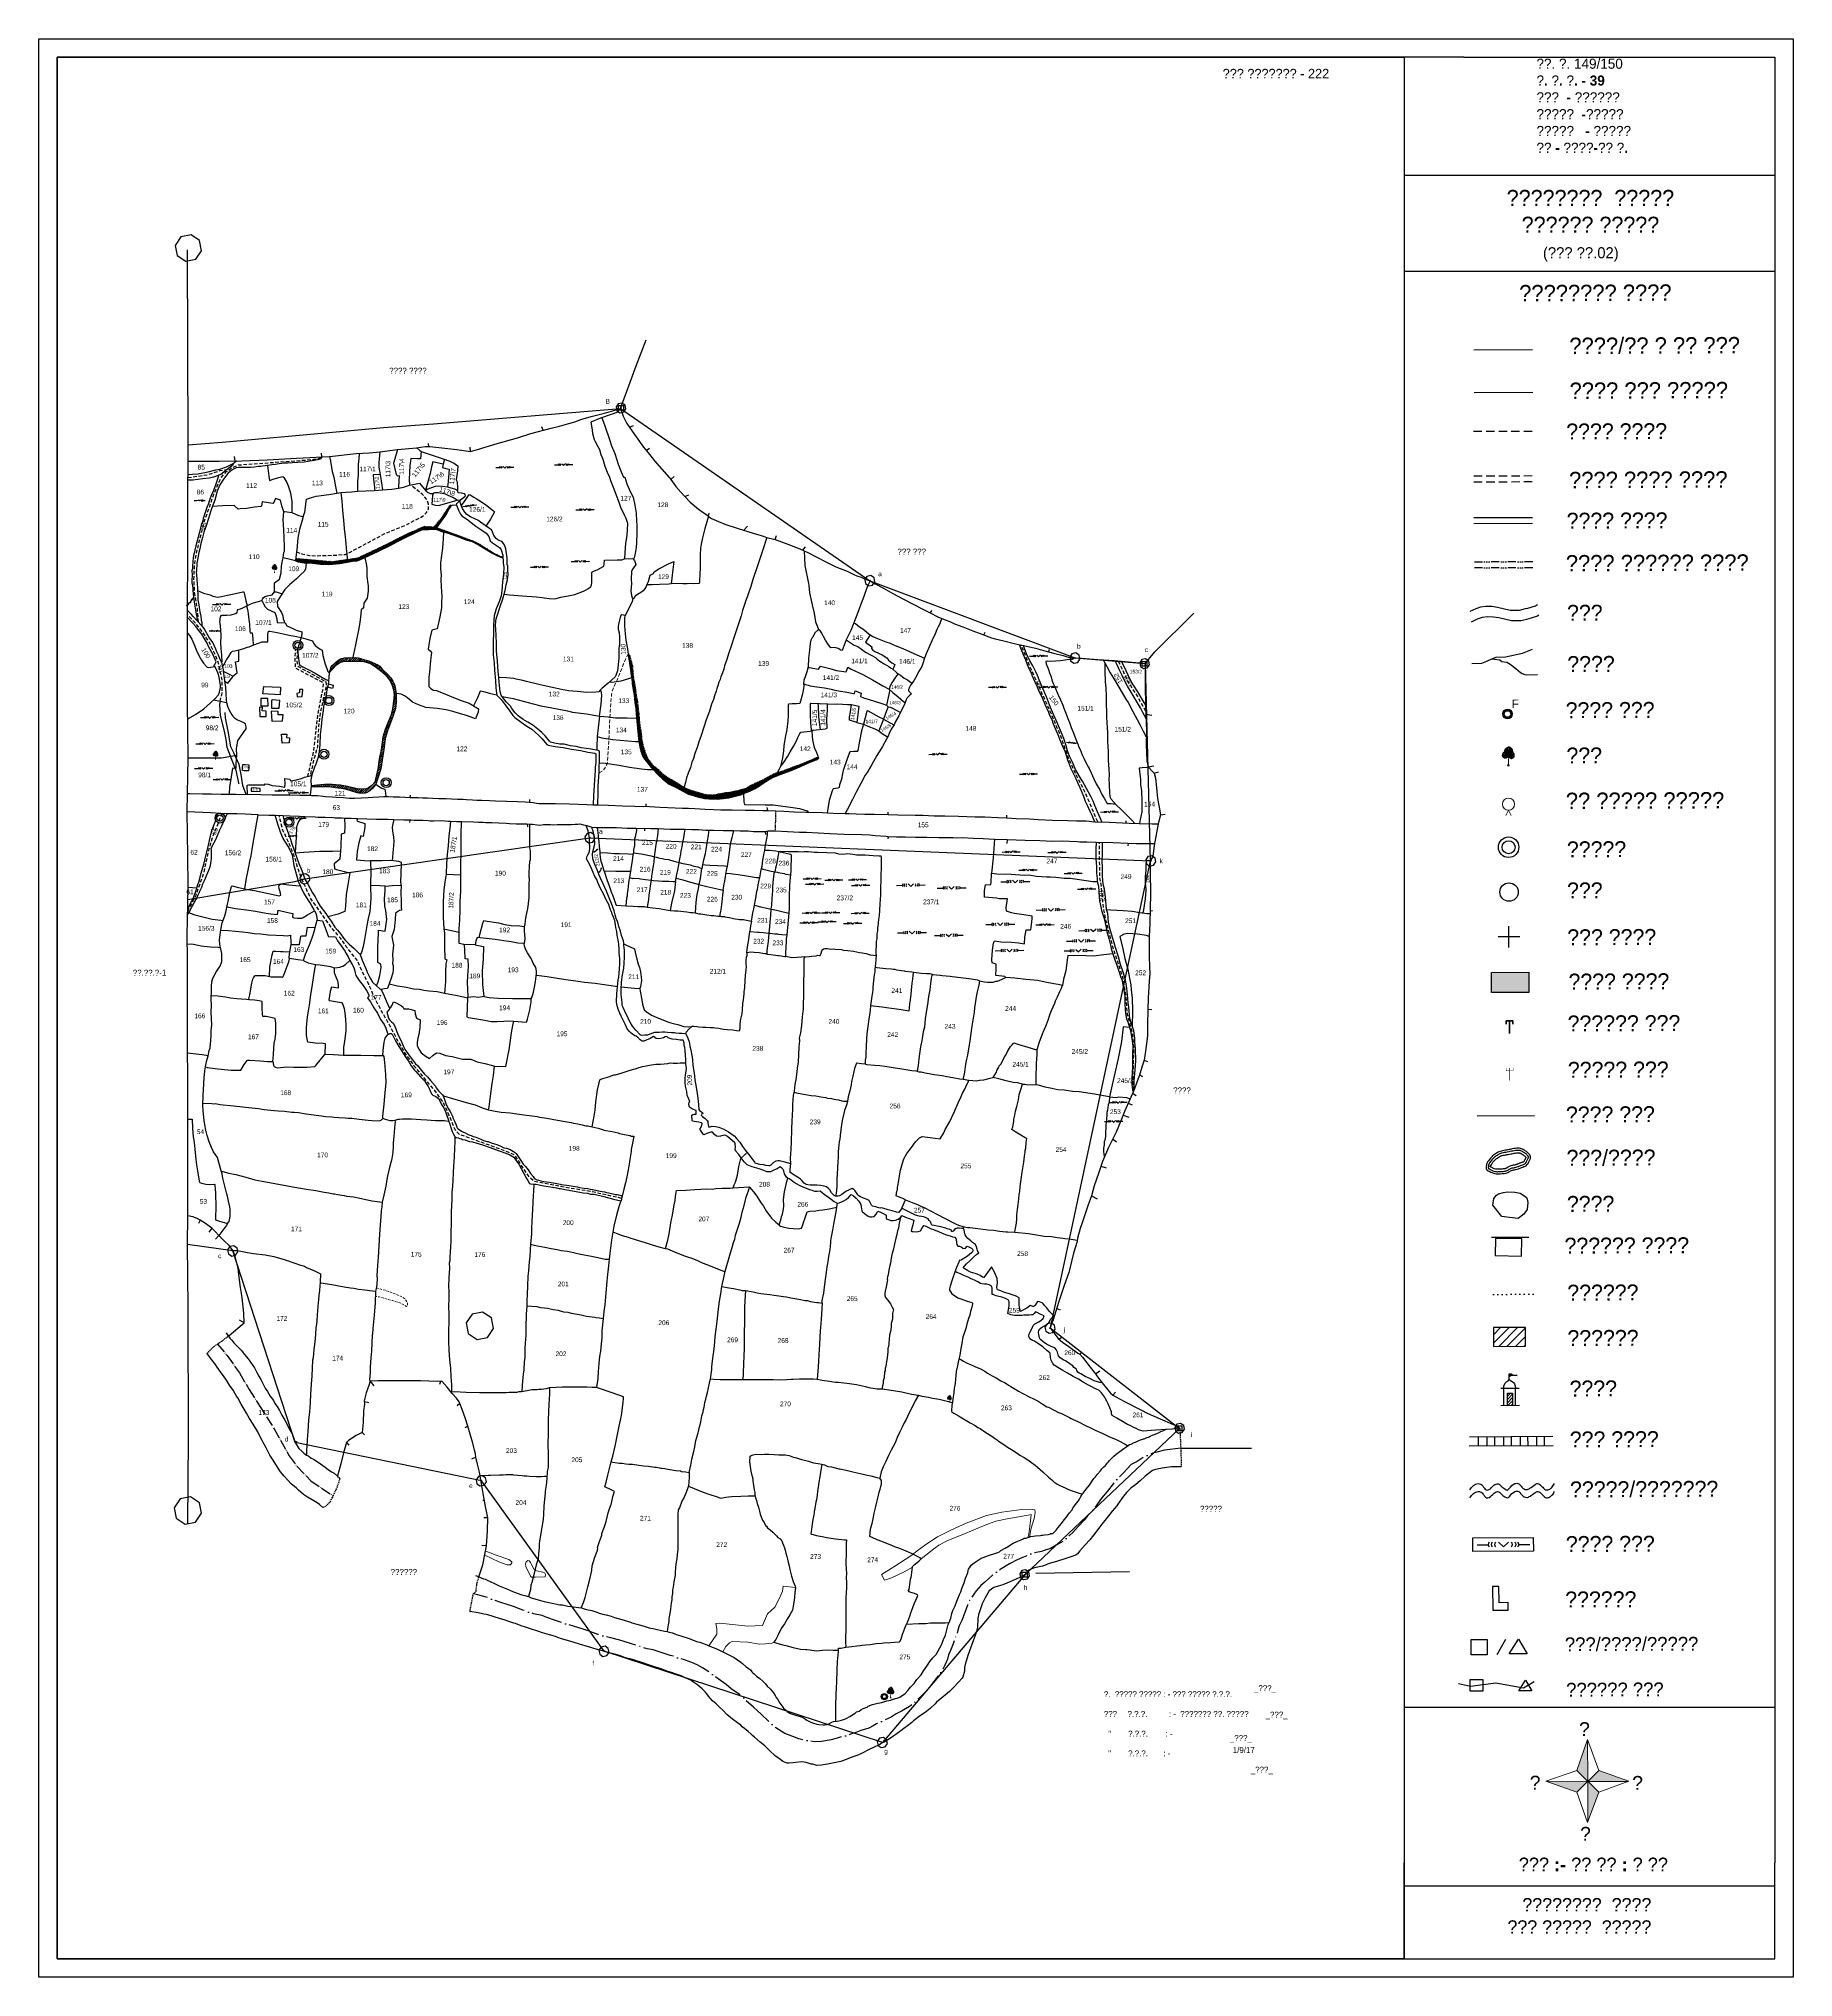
# Model space of a CAD drawing. Header units: millimetres. Extents: x -8 to 13596, y -8 to 3042.
# Drawn here: x -8 to 732, y -8 to 810 of the extents above; entities outside this region: 5.
import ezdxf

# ---------------------------------------------------------------- set-up
doc = ezdxf.new("R2010")
doc.units = ezdxf.units.MM
doc.header["$MEASUREMENT"] = 0
for name, pattern in [('04b018', [5.49, 4.32, -0.54, 0.09, -0.54]), ('ACAD_ISO02W100', [15, 12, -3]), ('ACAD_ISO03W100', [30, 12, -18]), ('ACAD_ISO14W100', [24, 12, -3, 0, -3, 0, -3, 0, -3]), ('DASHED', [0.75, 0.5, -0.25]), ('DOT', [0.25, 0, -0.25])]:
    doc.linetypes.add(name, pattern=pattern)
for name, color, linetype in [('Image', 7, 'Continuous'), ('Legend', 250, 'Continuous'), ('Line_Coordinate', 250, 'Continuous'), ('Line_River', 5, 'Continuous'), ('Line_Road', 250, 'ACAD_ISO02W100'), ('Line_Traverse', 160, 'Continuous'), ('Poly_Builtup', 3, 'Continuous'), ('Poly_Village_Bndry', 250, 'Continuous'), ('Sym_ElectricPole', 250, 'Continuous'), ('Sym_F', 250, 'Continuous'), ('Sym_Gaonthan', 7, 'Continuous'), ('Sym_Hatch', 1, 'Continuous'), ('Sym_Machine_Station_Point', 7, 'Continuous'), ('Sym_Seemachinh', 250, 'Continuous'), ('Sym_Shivchinh', 250, 'Continuous'), ('Sym_Stone', 250, 'Continuous'), ('Sym_Stone_BandoBast_Chou Pat', 250, 'Continuous'), ('Sym_Stone_Munara', 250, 'Continuous'), ('Sym_Temple', 1, 'Continuous'), ('Sym_Traverse_Stone', 5, 'Continuous'), ('Sym_Tree', 92, 'Continuous'), ('Text_Survey_Gat_No', 7, 'Continuous'), ('Text_Traverse_Stone', 5, 'Continuous')]:
    doc.layers.add(name, color=color, linetype=linetype)
for name, color, linetype, lineweight in [('Line_Miscellaneous', 4, 'Continuous', 20), ('Poly_Survey_Bndry', 250, 'Continuous', 30), ('Sym_Direction', 1, 'Continuous', 0), ('Sym_Other', 56, 'Continuous', 30), ('Sym_Scale', 1, 'Continuous', 0), ('Sym_Title', 1, 'ACAD_ISO02W100', 25), ('Text_Map_Out', 250, 'Continuous', 0)]:
    doc.layers.add(name, color=color, linetype=linetype, lineweight=lineweight)
doc.layers.add('Sym_Well', color=5, linetype='Continuous', lineweight=25, true_color=0x0000ff)
doc.layers.add('Village_Devide_Line', color=7, linetype='Continuous', true_color=0x000000)
doc.styles.add('Fence', font='txt.shx')
doc.styles.add('MtXpl_Mangal', font='')
doc.styles.add('Roman', font='Sakal_Marathi_N_Ship.TTF')
doc.styles.get("Standard").update_dxf_attribs({"font": 'arial.ttf'})
doc.styles.add('Text Map', font='')
doc.styles.get('MtXpl_Mangal').set_extended_font_data('Mangal')
doc.styles.get('Text Map').set_extended_font_data('Sakal Marathi')
doc.linetypes.add('FENCE', pattern='A,2,-0.252673,["X",Fence,S=0.75,R=0,X=0,Y=-0.373672],-0.747327', length=3)
picture_1 = doc.add_image_def('image1.jpg', size_in_pixel=(8950, 12638))

# ---------------------------------------------------------------- blocks, each defined once
blk = doc.blocks.new('WELL PAKKA1')
for radius in [0.862, 0.546]:
    blk.add_circle((0, 0), radius)
blk = doc.blocks.new('Sym_Traverse_Stone')
at = {"layer": 'Sym_Traverse_Stone'}
blk.add_lwpolyline([(3.22, -0.65), (2.74, 1.82), (0.65, 3.22), (-1.82, 2.74), (-3.22, 0.65), (-2.74, -1.82), (-0.65, -3.22), (1.82, -2.74)], close=True, dxfattribs=at)
blk = doc.blocks.new('MINOR TRAVERSE STATION')
at = {"linetype": 'Continuous'}
blk.add_hatch(color=0, dxfattribs=at).paths.add_polyline_path([(0.09, 0, 1), (-0.09, 0, 1)])
at = {"color": 0, "const_width": 0.00123}
blk.add_lwpolyline([(0.86, -0.56), (0, 1.04), (-0.86, -0.56)], close=True, dxfattribs=at)
at = {"color": 0}
blk.add_circle((0, 0), 0.0879, dxfattribs=at)
blk = doc.blocks.new('Sym_Bonda_Bast_Chou Pat')
at = {"color": 0}
blk.add_lwpolyline([(-1.6, -1.6), (-1.6, 1.6), (1.6, 1.6), (1.6, -1.6)], close=True, dxfattribs=at)
blk.add_circle((0, 0), 0.21, dxfattribs=at)
blk = doc.blocks.new('A$C49D600D6')
at = {"layer": 'Sym_Stone_BandoBast_Chou Pat'}
blk.add_blockref('Sym_Bonda_Bast_Chou Pat', (3.2, 3.2), dxfattribs=at)
at = {"layer": 'Sym_Traverse_Stone'}
blk.add_blockref('Sym_Traverse_Stone', (3.2, 3.2), dxfattribs=at)
blk = doc.blocks.new('Pahadbhalla')
at = {"layer": 'Sym_Other'}
for points in [[(-5.93, 0.49), (-3.47, 0.49)], [(-1.12, 1.05), (0, 0)], [(1.12, 1.05), (0, 0)], [(3.47, 0.49), (5.93, 0.49)]]:
    blk.add_lwpolyline(points, dxfattribs=at)
for centre, start, end in [((-2.75, 0.52), 131.8701, 226.2798), ((-2.09, 0.52), 131.8701, 226.2798), ((-1.31, 0.52), 131.8701, 226.2798), ((1.31, 0.52), 313.7202, 48.1299), ((2.09, 0.52), 313.7202, 48.1299), ((2.75, 0.52), 313.7202, 48.1299)]:
    blk.add_arc(centre, 0.715, start, end, dxfattribs=at)
blk = doc.blocks.new('Tree')
at = {"layer": 'Sym_Tree'}
for p, q in [((-0.16, 0), (0.13, 0)), ((0.1, 3), (0, 2.99))]:
    blk.add_line(p, q, dxfattribs=at)
at = {"layer": 'Sym_Tree', "color": 82, "const_width": 0.8}
for points in [[(0.05, 1.63), (0.1, 2.79)], [(-0.43, 1.74), (-0.28, 1.52)], [(-0.2, 1.68), (-0.05, 1.47)], [(-0.14, 1.47), (-0.1, 2.62)], [(-0.1, 1.46), (-0.06, 2.62)], [(0.2, 1.44), (0.24, 2.6)], [(0.6, 1.63), (0.38, 1.49)], [(0.44, 1.73), (0.59, 1.51)]]:
    blk.add_lwpolyline(points, dxfattribs=at)
at = {"layer": 'Sym_Tree', "color": 34}
blk.add_lwpolyline([(0, 0, 0.48, 0.16, 0), (0, 0.29, 0.16, 0.16, 0), (0, 1.48, 0.16, 0.16, 0)], format="xyseb", dxfattribs=at)
at = {"layer": 'Sym_Tree', "color": 82}
blk.add_open_spline([(-0.1, 1.43), (-0.17, 1.36), (-0.27, 1.24), (-0.46, 1.2), (-0.64, 1.21), (-0.79, 1.36), (-0.99, 1.53), (-0.9, 1.8), (-0.9, 2.07), (-0.59, 2.22), (-0.58, 2.58), (-0.35, 2.82), (-0.17, 2.98), (-0.04, 2.99), (0, 2.99)], degree=3, knots=[0, 0, 0, 0, 0.357151, 0.545743, 0.741494, 0.970117, 1.319935, 1.641608, 1.935314, 2.250626, 2.755061, 3.137005, 3.457298, 3.618487, 3.618487, 3.618487, 3.618487], dxfattribs=at)
blk.add_spline([(0.1, 1.43), (0.3, 1.22), (0.44, 1.16), (0.59, 1.16), (0.75, 1.25), (0.95, 1.45), (0.96, 1.7), (0.93, 1.94), (0.77, 2.13), (0.68, 2.52), (0.52, 2.78), (0.33, 2.96), (0.1, 3)], degree=3, dxfattribs=at)
for points in [[(-0.83, 1.97), (-0.9, 1.88), (-0.95, 1.62), (-0.58, 1.59)], [(-0.92, 1.7), (-0.95, 1.62), (-0.9, 1.88), (-0.93, 1.7)], [(-0.92, 1.7), (-0.92, 1.7), (-0.92, 1.7), (-0.95, 1.62)], [(-0.95, 1.62), (-0.58, 1.59), (-0.59, 1.22), (-0.67, 1.26)], [(-0.89, 1.45), (-0.93, 1.53), (-0.95, 1.62), (-0.66, 1.29)], [(-0.95, 1.62), (-0.66, 1.29), (-0.67, 1.27), (-0.76, 1.35)], [(-0.73, 1.36), (-0.76, 1.35), (-0.95, 1.62), (-0.73, 1.36)], [(-0.95, 1.62), (-0.73, 1.36), (-0.73, 1.36), (-0.93, 1.53)], [(-0.87, 1.44), (-0.93, 1.53), (-0.93, 1.53), (-0.95, 1.62)], [(-0.93, 1.53), (-0.95, 1.62), (-0.93, 1.54), (-0.91, 1.51)], [(-0.93, 1.54), (-0.91, 1.51), (-0.9, 1.88), (-0.87, 1.85)], [(-0.9, 1.88), (-0.93, 1.7), (-0.87, 1.85), (-0.87, 1.86)], [(-0.59, 1.22), (-0.67, 1.26), (-0.89, 1.45), (-0.93, 1.53)], [(-0.73, 1.36), (-0.93, 1.53), (-0.87, 1.44), (-0.93, 1.53)], [(-0.9, 1.88), (-0.87, 1.85), (-0.92, 1.7)], [(-0.85, 2.05), (-0.88, 1.99), (-0.89, 1.93), (-0.9, 1.88)], [(-0.77, 2.05), (-0.76, 1.78), (-0.9, 1.89), (-0.76, 1.78)], [(-0.89, 1.93), (-0.9, 1.88), (-0.82, 1.85), (-0.74, 2.01)], [(-0.9, 1.89), (-0.76, 1.78), (-0.69, 1.97), (-0.74, 2.01)], [(-0.85, 1.96), (-0.85, 1.96), (-0.83, 1.97), (-0.9, 1.88)], [(-0.85, 1.96), (-0.89, 1.94), (-0.86, 1.95), (-0.87, 2)], [(-0.86, 1.95), (-0.87, 2), (-0.88, 1.94), (-0.89, 1.94)], [(-0.88, 1.94), (-0.89, 1.94), (-0.89, 1.93), (-0.85, 1.97)], [(-0.89, 1.93), (-0.85, 1.97), (-0.85, 1.97)], [(-0.88, 1.91), (-0.88, 1.91), (-0.85, 1.96), (-0.89, 1.94)], [(-0.74, 2.08), (-0.77, 2.08), (-0.85, 2.05), (-0.88, 1.99)], [(-0.78, 2.04), (-0.82, 2.04), (-0.87, 2), (-0.88, 1.91)], [(-0.87, 2), (-0.88, 1.91), (-0.84, 1.97), (-0.83, 2.02)], [(-0.84, 1.94), (-0.84, 1.97), (-0.88, 1.91)], [(-0.83, 2.02), (-0.82, 2.04), (-0.87, 2), (-0.85, 2.05)], [(-0.87, 2), (-0.85, 2.05), (-0.84, 1.94), (-0.84, 1.97)], [(-0.86, 1.89), (-0.69, 1.93), (-0.85, 1.91), (-0.87, 1.85)], [(-0.85, 1.91), (-0.87, 1.85), (-0.85, 1.77), (-0.82, 1.83)], [(-0.85, 1.84), (-0.84, 1.87), (-0.87, 1.44), (-0.81, 1.4)], [(-0.87, 1.85), (-0.87, 1.86), (-0.58, 1.59), (-0.65, 1.65)], [(-0.87, 1.44), (-0.81, 1.4), (-0.67, 1.26), (-0.76, 1.34)], [(-0.82, 1.83), (-0.81, 1.8), (-0.86, 1.89), (-0.69, 1.93)], [(-0.8, 2.04), (-0.55, 2.12), (-0.85, 2.05), (-0.82, 2.08)], [(-0.85, 2.05), (-0.82, 2.08), (-0.8, 2.1), (-0.77, 2.12)], [(-0.85, 1.97), (-0.85, 1.97), (-0.85, 1.96)], [(-0.85, 1.77), (-0.82, 1.83), (-0.85, 1.84), (-0.84, 1.87)], [(-0.78, 2.02), (-0.84, 1.97), (-0.75, 2.03), (-0.77, 2.05)], [(-0.84, 1.97), (-0.83, 2.02), (-0.78, 2.04)], [(-0.82, 1.85), (-0.74, 2.01), (-0.78, 2.02), (-0.84, 1.97)], [(-0.78, 2.04), (-0.78, 2.04), (-0.83, 2.02), (-0.82, 2.04)], [(-0.77, 2.12), (-0.8, 2.1), (-0.82, 2.08), (-0.78, 2.09)], [(-0.82, 2.08), (-0.78, 2.09), (-0.77, 2.08), (-0.74, 2.08)], [(-0.76, 2.04), (-0.73, 2.06), (-0.78, 2.04), (-0.82, 2.04)], [(-0.76, 1.78), (-0.76, 1.78), (-0.79, 1.69), (-0.82, 1.85)], [(-0.79, 1.69), (-0.82, 1.85), (-0.65, 1.65), (-0.77, 1.77)], [(-0.75, 1.77), (-0.81, 1.8), (-0.82, 1.83), (-0.81, 1.8)], [(-0.77, 1.77), (-0.73, 1.75), (-0.75, 1.77), (-0.81, 1.8)], [(-0.73, 1.32), (-0.71, 1.39), (-0.81, 1.4), (-0.73, 1.36)], [(-0.81, 1.4), (-0.73, 1.36), (-0.66, 1.29), (-0.7, 1.32)], [(-0.8, 2.1), (-0.77, 2.12), (-0.74, 2.14), (-0.73, 2.09)], [(-0.74, 2.14), (-0.73, 2.09), (-0.77, 2.08), (-0.8, 2.1)], [(-0.75, 2.03), (-0.77, 2.05), (-0.8, 2.04), (-0.55, 2.12)], [(-0.77, 2.08), (-0.8, 2.1), (-0.77, 2.12), (-0.77, 2.1)], [(-0.8, 2.1), (-0.77, 2.1), (-0.77, 2.12), (-0.8, 2.1)], [(-0.77, 2.1), (-0.77, 2.1), (-0.8, 2.1), (-0.77, 2.1)], [(-0.76, 1.35), (-0.73, 1.36), (-0.79, 1.37), (-0.77, 1.35)], [(-0.79, 1.37), (-0.77, 1.35), (-0.77, 1.35), (-0.67, 1.27)], [(-0.76, 2.11), (-0.78, 2.09), (-0.69, 2.19)], [(-0.73, 2.09), (-0.77, 2.1), (-0.76, 2.11), (-0.78, 2.09)], [(-0.77, 2.12), (-0.77, 2.1), (-0.77, 2.12), (-0.76, 2.11)], [(-0.77, 2.12), (-0.76, 2.11), (-0.77, 2.1)], [(-0.77, 2.08), (-0.74, 2.08), (-0.73, 2.09), (-0.77, 2.1)], [(-0.74, 2.08), (-0.74, 2.08), (-0.74, 2.08), (-0.77, 2.08)], [(-0.69, 1.97), (-0.73, 2.06), (-0.77, 2.05), (-0.76, 1.78)], [(-0.73, 2.06), (-0.73, 2.01), (-0.77, 2.05), (-0.73, 2.06)], [(-0.77, 2.05), (-0.73, 2.06), (-0.73, 2.02), (-0.77, 2.03)], [(-0.73, 2.02), (-0.77, 2.03), (-0.73, 2.02), (-0.73, 2.06)], [(-0.62, 1.85), (-0.72, 1.75), (-0.77, 1.77), (-0.73, 1.75)], [(-0.65, 1.65), (-0.77, 1.77), (-0.76, 1.78), (-0.65, 1.71)], [(-0.77, 1.35), (-0.67, 1.27), (-0.73, 1.32), (-0.71, 1.39)], [(-0.67, 1.27), (-0.76, 1.34), (-0.77, 1.35), (-0.73, 1.36)], [(-0.77, 1.35), (-0.73, 1.36), (-0.59, 1.22), (-0.49, 1.21)], [(-0.47, 2.16), (-0.52, 1.63), (-0.76, 1.78), (-0.63, 2.04)], [(-0.52, 1.63), (-0.76, 1.78), (-0.74, 2.08), (-0.63, 2.11)], [(-0.73, 2.02), (-0.73, 2.06), (-0.76, 2.04), (-0.73, 2.06)], [(-0.76, 1.78), (-0.63, 2.04), (-0.65, 1.68), (-0.65, 1.53)], [(-0.7, 1.93), (-0.76, 1.78), (-0.74, 2.01), (-0.69, 1.97)], [(-0.69, 1.97), (-0.66, 1.92), (-0.76, 1.78), (-0.69, 1.93)], [(-0.7, 1.93), (-0.74, 1.95), (-0.7, 1.93), (-0.76, 1.96)], [(-0.7, 1.93), (-0.76, 1.96), (-0.7, 1.93), (-0.76, 1.78)], [(-0.76, 1.78), (-0.69, 1.93), (-0.7, 1.93), (-0.74, 1.95)], [(-0.76, 1.78), (-0.76, 1.78), (-0.62, 1.85), (-0.72, 1.75)], [(-0.58, 1.59), (-0.65, 1.65), (-0.53, 1.84), (-0.76, 1.78)], [(-0.53, 1.84), (-0.76, 1.78), (-0.76, 1.78)], [(-0.76, 1.78), (-0.65, 1.71), (-0.76, 1.78), (-0.69, 1.79)], [(-0.76, 1.78), (-0.69, 1.79), (-0.76, 1.78)], [(-0.52, 1.63), (-0.65, 1.68), (-0.52, 1.63), (-0.76, 1.78)], [(-0.67, 1.27), (-0.76, 1.35), (-0.73, 1.36), (-0.76, 1.35)], [(-0.73, 1.36), (-0.76, 1.35), (-0.73, 1.36), (-0.76, 1.35)], [(-0.67, 1.26), (-0.76, 1.34), (-0.76, 1.35), (-0.73, 1.36)], [(-0.68, 1.31), (-0.68, 1.3), (-0.67, 1.27), (-0.76, 1.34)], [(-0.63, 2.17), (-0.63, 2.23), (-0.74, 2.08)], [(-0.74, 2.14), (-0.74, 2.13), (-0.69, 2.19), (-0.63, 2.23)], [(-0.69, 2.19), (-0.63, 2.23), (-0.74, 2.08), (-0.74, 2.13)], [(-0.74, 2.08), (-0.74, 2.13), (-0.71, 2.1), (-0.63, 2.23)], [(-0.69, 2.19), (-0.69, 2.19), (-0.74, 2.14), (-0.74, 2.13)], [(-0.74, 2.08), (-0.63, 2.11), (-0.55, 2.17), (-0.63, 2.11)], [(-0.74, 2.08), (-0.74, 2.08), (-0.74, 2.08)], [(-0.74, 2.08), (-0.74, 2.08), (-0.74, 2.08)], [(-0.74, 2.01), (-0.71, 2.03), (-0.73, 2.06), (-0.73, 2.01)], [(-0.74, 2.01), (-0.69, 1.97), (-0.74, 2.01), (-0.71, 2.03)], [(-0.69, 1.97), (-0.74, 2.01), (-0.69, 1.97), (-0.74, 1.95)], [(-0.69, 1.97), (-0.74, 1.95), (-0.69, 1.97), (-0.66, 1.92)], [(-0.64, 2.09), (-0.63, 2.04), (-0.69, 1.97), (-0.73, 2.06)], [(-0.71, 2.1), (-0.63, 2.23), (-0.63, 2.17), (-0.58, 2.16)], [(-0.63, 2.14), (-0.63, 2.17), (-0.71, 2.1), (-0.63, 2.14)], [(-0.71, 2.1), (-0.63, 2.14), (-0.63, 2.17), (-0.7, 2.11)], [(-0.63, 2.17), (-0.7, 2.11), (-0.63, 2.14), (-0.63, 2.17)], [(-0.66, 1.29), (-0.7, 1.32), (-0.67, 1.27), (-0.64, 1.3)], [(-0.69, 2.19), (-0.63, 2.23), (-0.58, 2.36), (-0.6, 2.36)], [(-0.63, 2.27), (-0.63, 2.27), (-0.69, 2.19), (-0.63, 2.23)], [(-0.63, 2.04), (-0.64, 2.09), (-0.68, 1.95), (-0.69, 1.97)], [(-0.68, 1.95), (-0.69, 1.97), (-0.62, 1.97), (-0.64, 1.94)], [(-0.67, 1.27), (-0.64, 1.3), (-0.68, 1.31), (-0.68, 1.3)], [(-0.66, 1.92), (-0.64, 1.94), (-0.63, 2.04), (-0.64, 2.09)], [(-0.64, 1.88), (-0.6, 1.86), (-0.66, 1.92), (-0.64, 1.94)], [(-0.24, 1.29), (-0.1, 1.43), (-0.52, 1.63), (-0.66, 1.31)], [(-0.52, 1.63), (-0.66, 1.31), (-0.31, 1.38), (-0.51, 1.22)], [(-0.65, 1.68), (-0.65, 1.53), (-0.65, 1.53), (-0.53, 1.53)], [(-0.65, 1.53), (-0.53, 1.53), (-0.52, 1.63), (-0.65, 1.68)], [(-0.62, 1.97), (-0.63, 2.04), (-0.63, 2.04), (-0.64, 2.09)], [(-0.63, 2.04), (-0.64, 2.09), (-0.64, 2.09), (-0.59, 2.09)], [(-0.64, 2.09), (-0.59, 2.09), (-0.64, 2.09), (-0.63, 2.04)], [(-0.62, 1.97), (-0.64, 1.94), (-0.52, 1.63), (-0.59, 1.62)], [(-0.62, 1.85), (-0.64, 1.88), (-0.64, 1.94), (-0.6, 1.86)], [(-0.64, 1.94), (-0.6, 1.86), (-0.64, 1.94), (-0.6, 1.86)], [(-0.64, 1.94), (-0.6, 1.86), (-0.58, 1.94), (-0.64, 1.94)], [(-0.58, 1.94), (-0.64, 1.94), (-0.64, 1.88), (-0.6, 1.86)], [(-0.52, 1.63), (-0.59, 1.62), (-0.62, 1.85), (-0.64, 1.88)], [(-0.49, 2.45), (-0.58, 2.36), (-0.55, 2.17), (-0.63, 2.17)], [(-0.63, 2.17), (-0.63, 2.17), (-0.63, 2.17), (-0.63, 2.23)], [(-0.63, 2.14), (-0.63, 2.17), (-0.62, 2.21), (-0.63, 2.23)], [(-0.55, 2.17), (-0.63, 2.17), (-0.43, 2.16), (-0.22, 2.16)], [(-0.55, 2.17), (-0.63, 2.11), (-0.63, 2.04), (-0.63, 2.11)], [(-0.63, 2.04), (-0.63, 2.11), (-0.63, 2.17)], [(-0.63, 2.17), (-0.63, 2.17), (-0.63, 2.17)], [(-0.63, 2.17), (-0.58, 2.16), (-0.63, 2.14), (-0.63, 2.17)], [(-0.47, 2.16), (-0.55, 2.17), (-0.62, 1.97), (-0.63, 2.04)], [(-0.62, 2.27), (-0.62, 2.21), (-0.54, 2.47), (-0.54, 2.5)], [(-0.58, 2.36), (-0.6, 2.36), (-0.61, 2.32), (-0.62, 2.3)], [(-0.62, 2.24), (-0.62, 2.21), (-0.58, 2.36), (-0.56, 2.28)], [(-0.61, 2.32), (-0.58, 2.36), (-0.62, 2.27), (-0.62, 2.21)], [(-0.61, 2.32), (-0.62, 2.3), (-0.62, 2.24), (-0.62, 2.21)], [(-0.58, 2.36), (-0.56, 2.28), (-0.61, 2.32), (-0.58, 2.36)], [(-0.57, 2.44), (-0.6, 2.36), (-0.49, 2.59), (-0.5, 2.59)], [(-0.55, 2.54), (-0.57, 2.47), (-0.57, 2.44), (-0.6, 2.36)], [(-0.55, 2.48), (-0.55, 2.5), (-0.6, 2.36), (-0.59, 2.36)], [(-0.57, 2.4), (-0.6, 2.36), (-0.57, 2.47), (-0.54, 2.47)], [(-0.58, 2.39), (-0.57, 2.43), (-0.57, 2.4), (-0.6, 2.36)], [(-0.6, 2.36), (-0.59, 2.36), (-0.57, 2.39), (-0.57, 2.4)], [(-0.59, 1.22), (-0.49, 1.21), (-0.41, 1.22), (-0.32, 1.24)], [(-0.46, 1.21), (-0.49, 1.21), (-0.59, 1.22), (-0.5, 1.21)], [(-0.45, 2.73), (-0.52, 2.6), (-0.55, 2.48), (-0.58, 2.36)], [(-0.39, 2.55), (-0.5, 2.59), (-0.49, 2.45), (-0.58, 2.36)], [(-0.55, 2.48), (-0.58, 2.36), (-0.42, 2.42), (-0.39, 2.55)], [(-0.56, 2.46), (-0.55, 2.54), (-0.58, 2.39), (-0.57, 2.43)], [(-0.57, 2.47), (-0.54, 2.47), (-0.55, 2.54), (-0.57, 2.47)], [(-0.57, 2.39), (-0.57, 2.4), (-0.57, 2.43), (-0.55, 2.5)], [(-0.55, 2.54), (-0.52, 2.6), (-0.56, 2.46), (-0.55, 2.54)], [(-0.39, 2.55), (-0.46, 2.69), (-0.52, 2.6), (-0.55, 2.5)], [(-0.52, 2.6), (-0.55, 2.5), (-0.49, 2.45), (-0.39, 2.55)], [(-0.55, 2.5), (-0.53, 2.57), (-0.52, 2.6), (-0.53, 2.57)], [(-0.52, 2.6), (-0.53, 2.57), (-0.55, 2.54), (-0.52, 2.6)], [(-0.55, 2.54), (-0.55, 2.54), (-0.55, 2.5), (-0.53, 2.57)], [(-0.54, 2.47), (-0.54, 2.5), (-0.55, 2.48), (-0.55, 2.5)], [(-0.55, 2.17), (-0.32, 2.2), (-0.49, 2.45), (-0.38, 2.29)], [(-0.49, 2.45), (-0.38, 2.29), (-0.32, 2.2), (-0.55, 2.17)], [(-0.29, 2.35), (-0.32, 2.2), (-0.55, 2.17), (-0.32, 2.2)], [(-0.32, 2.2), (-0.55, 2.17), (-0.43, 2.16)], [(-0.47, 2.16), (-0.35, 2.09), (-0.47, 2.16), (-0.55, 2.17)], [(0, 2.99), (-0.31, 2.84), (-0.45, 2.73), (-0.52, 2.6)], [(-0.31, 1.38), (-0.51, 1.22), (-0.25, 1.3), (-0.31, 1.38)], [(-0.51, 1.22), (-0.46, 1.22), (-0.32, 1.24), (-0.29, 1.27)], [(-0.32, 1.24), (-0.37, 1.24), (-0.49, 1.22), (-0.51, 1.25)], [(-0.49, 1.22), (-0.51, 1.25), (-0.51, 1.22), (-0.46, 1.22)], [(-0.4, 1.22), (-0.4, 1.22), (-0.5, 1.21), (-0.51, 1.22)], [(-0.5, 1.21), (-0.51, 1.22), (-0.45, 1.21), (-0.41, 1.22)], [(-0.49, 2.59), (-0.5, 2.59), (-0.38, 2.77), (-0.31, 2.84)], [(-0.49, 2.45), (-0.39, 2.55), (-0.39, 2.55), (-0.5, 2.59)], [(-0.26, 2.44), (-0.1, 2.44), (-0.29, 2.35), (-0.49, 2.45)], [(-0.29, 2.35), (-0.49, 2.45), (-0.29, 2.35), (-0.32, 2.2)], [(-0.25, 1.3), (-0.31, 1.38), (-0.29, 1.27), (-0.49, 1.21)], [(-0.29, 1.27), (-0.49, 1.21), (-0.32, 1.24), (-0.37, 1.24)], [(-0.29, 1.27), (-0.41, 1.22), (-0.45, 1.22), (-0.49, 1.21)], [(-0.45, 1.22), (-0.49, 1.21), (-0.32, 1.24), (-0.29, 1.27)], [(-0.4, 1.21), (-0.45, 1.21), (-0.46, 1.21), (-0.49, 1.21)], [(-0.35, 2.09), (-0.33, 2.16), (-0.47, 2.16), (-0.35, 2.09)], [(-0.42, 2.42), (-0.39, 2.55), (-0.39, 2.55), (-0.46, 2.69)], [(-0.38, 2.77), (-0.31, 2.84), (-0.45, 2.73), (-0.38, 2.77)], [(-0.39, 2.55), (-0.45, 2.66), (-0.41, 2.72), (-0.26, 2.81)], [(-0.45, 2.73), (-0.38, 2.77), (-0.4, 2.72), (-0.42, 2.74)], [(-0.4, 2.72), (-0.42, 2.74), (-0.45, 2.68), (-0.45, 2.66)], [(-0.45, 2.68), (-0.45, 2.66), (-0.43, 2.7), (-0.4, 2.72)], [(-0.41, 2.69), (-0.44, 2.68), (-0.45, 2.66), (-0.41, 2.69)], [(-0.45, 2.66), (-0.41, 2.69), (-0.07, 2.53), (0.05, 2.48)], [(-0.45, 1.21), (-0.41, 1.22), (-0.4, 1.21), (-0.45, 1.21)], [(-0.41, 2.69), (-0.41, 2.71), (-0.41, 2.69), (-0.44, 2.68)], [(-0.43, 2.7), (-0.4, 2.72), (0, 2.99), (-0.09, 2.98)], [(-0.43, 2.16), (-0.22, 2.16), (0.02, 2.32), (0.07, 2.48)], [(-0.43, 2.16), (-0.43, 2.16), (-0.35, 2.09), (-0.33, 2.16)], [(-0.41, 2.65), (-0.25, 2.61), (-0.26, 2.81), (0.06, 2.94)], [(-0.41, 2.72), (-0.26, 2.81), (-0.25, 2.61), (-0.41, 2.69)], [(-0.3, 2.8), (-0.26, 2.81), (-0.41, 2.69), (-0.41, 2.71)], [(-0.25, 2.61), (-0.41, 2.69), (-0.41, 2.65), (-0.25, 2.61)], [(-0.41, 1.22), (-0.32, 1.24), (-0.24, 1.29), (-0.1, 1.43)], [(-0.32, 1.24), (-0.29, 1.27), (-0.29, 1.27), (-0.41, 1.22)], [(-0.28, 2.82), (-0.37, 2.77), (-0.4, 2.72), (-0.28, 2.82)], [(-0.4, 1.22), (-0.32, 1.25), (-0.28, 1.26), (-0.29, 1.27)], [(-0.32, 1.25), (-0.3, 1.26), (-0.4, 1.22), (-0.39, 1.24)], [(-0.32, 1.24), (-0.32, 1.24), (-0.4, 1.22), (-0.32, 1.25)], [(-0.27, 2.82), (-0.37, 2.77), (-0.39, 2.71), (-0.37, 2.69)], [(-0.39, 2.71), (-0.37, 2.69), (-0.3, 2.8), (-0.26, 2.81)], [(-0.26, 2.81), (0.06, 2.94), (-0.27, 2.82), (-0.37, 2.77)], [(-0.31, 2.84), (-0.18, 2.9), (-0.28, 2.82), (-0.37, 2.77)], [(0.27, 1.83), (-0.21, 1.81), (-0.27, 2.16), (-0.32, 1.63)], [(-0.32, 1.24), (-0.29, 1.27), (-0.24, 1.29), (-0.28, 1.26)], [(-0.24, 1.29), (-0.29, 1.27), (-0.32, 1.24)], [(-0.28, 1.26), (-0.29, 1.26), (-0.32, 1.25), (-0.3, 1.26)], [(-0.32, 1.24), (-0.32, 1.24), (-0.32, 1.24)], [(-0.18, 2.9), (-0.17, 2.95), (-0.25, 2.9), (-0.31, 2.84)], [(-0.25, 2.9), (-0.31, 2.84), (-0.18, 2.9), (-0.24, 2.9)], [(-0.18, 2.9), (-0.24, 2.9), (-0.31, 2.84), (-0.18, 2.9)], [(-0.26, 2.44), (-0.29, 2.35), (-0.29, 2.35), (-0.26, 2.44)], [(-0.24, 1.29), (-0.28, 1.26), (-0.24, 1.29), (-0.29, 1.27)], [(-0.28, 1.26), (-0.29, 1.27), (-0.28, 1.26), (-0.29, 1.26)], [(0.2, 2.99), (-0.06, 2.82), (-0.26, 2.82), (0, 2.99)], [(-0.26, 2.82), (0, 2.99), (0.09, 2.99), (0.04, 2.93)], [(-0.07, 2.53), (0.05, 2.48), (-0.26, 2.44), (-0.1, 2.44)], [(0, 2.99), (-0.09, 2.98), (-0.17, 2.95), (-0.25, 2.9)], [(-0.17, 2.95), (-0.25, 2.9), (-0.12, 2.96), (-0.09, 2.98)], [(-0.1, 2.97), (-0.12, 2.96), (-0.25, 2.9), (-0.18, 2.9)], [(-0.1, 2.97), (-0.18, 2.9), (-0.18, 2.93), (-0.25, 2.9)], [(-0.18, 2.93), (-0.25, 2.9), (-0.18, 2.9), (-0.17, 2.95)], [(0.28, 2.6), (-0.05, 2.61), (-0.19, 2.55), (-0.24, 2.66)], [(-0.09, 2.35), (-0.06, 2.44), (0.27, 1.83), (-0.21, 1.81)], [(-0.2, 2.72), (-0.08, 2.82), (0.2, 2.99), (0.28, 2.6)], [(-0.06, 2.79), (-0.06, 2.82), (-0.2, 2.72), (-0.08, 2.82)], [(-0.12, 2.96), (-0.09, 2.98), (-0.18, 2.95), (-0.09, 2.98)], [(-0.18, 2.95), (-0.09, 2.98), (-0.1, 2.97), (-0.12, 2.96)], [(-0.13, 2.95), (-0.13, 2.95), (-0.1, 2.97), (-0.18, 2.9)], [(-0.13, 2.96), (-0.13, 2.96), (-0.18, 2.95), (-0.18, 2.9)], [(-0.18, 2.95), (-0.18, 2.9), (-0.13, 2.96), (-0.14, 2.95)], [(-0.13, 2.96), (-0.14, 2.95), (-0.13, 2.95)], [(0.28, 2.6), (-0.05, 2.61), (-0.06, 2.44), (-0.09, 2.35)], [(0, 2.99), (0.1, 3), (0.2, 2.99), (-0.06, 2.82)], [(0.2, 2.99), (0.28, 2.6), (-0.05, 2.61), (-0.06, 2.81)], [(0.37, 2.93), (0.29, 2.97), (-0.06, 2.81), (-0.06, 2.8)], [(-0.06, 2.81), (-0.06, 2.8), (-0.06, 2.82)], [(-0.06, 2.82), (-0.06, 2.82), (-0.06, 2.79), (-0.06, 2.82)], [(-0.05, 2.61), (-0.06, 2.81), (0.28, 2.6), (-0.05, 2.61)], [(0.22, 2.32), (0.27, 2.48), (0.28, 2.6), (-0.05, 2.61)], [(0.09, 2.99), (0.04, 2.93), (-0.03, 2.91), (0.02, 2.96)], [(-0.03, 2.91), (-0.02, 2.94), (0.02, 2.96), (0, 2.99)], [(-0.03, 2.91), (0.02, 2.96), (0.04, 2.93), (-0.03, 2.91)], [(0.04, 2.93), (-0.03, 2.91), (-0.02, 2.94), (0.02, 2.96)], [(0.41, 2.32), (0.39, 2.41), (-0.01, 1.85), (0.46, 1.77)], [(-0.01, 1.85), (0.46, 1.77), (0.56, 2.11), (0.55, 1.58)], [(0.02, 2.96), (0, 2.99), (0.09, 2.99), (0.02, 2.96)], [(0.09, 2.99), (0.02, 2.96), (0.1, 3), (0.2, 2.99)], [(0.1, 2.32), (0.07, 2.49), (0.08, 2.61), (0.41, 2.58)], [(0.52, 2.11), (0.31, 2.14), (0.1, 2.32), (0.07, 2.49)], [(0.57, 2.67), (0.46, 2.79), (0.2, 2.99), (0.08, 2.61)], [(0.2, 2.99), (0.08, 2.61), (0.41, 2.58), (0.45, 2.78)], [(0.41, 2.58), (0.45, 2.78), (0.08, 2.61), (0.41, 2.58)], [(0.08, 2.61), (0.41, 2.58), (0.39, 2.41), (0.41, 2.32)], [(0.08, 2.61), (0.41, 2.58), (0.54, 2.5), (0.6, 2.6)], [(0.12, 2.95), (0.09, 2.97), (0.17, 2.93), (0.09, 2.97)], [(0.17, 2.93), (0.09, 2.97), (0.1, 2.96), (0.12, 2.95)], [(0.6, 2.6), (0.57, 2.64), (0.21, 2.53), (0.09, 2.49)], [(0.21, 2.53), (0.09, 2.49), (0.39, 2.41), (0.23, 2.43)], [(0.1, 3), (0.2, 2.99), (0.32, 2.95), (0.29, 2.97)], [(0.22, 1.27), (0.1, 1.43), (0.55, 1.58), (0.64, 1.24)], [(0.11, 1.43), (0.1, 1.45), (0.19, 1.39), (0.19, 1.41)], [(0.38, 1.18), (0.3, 1.22), (0.22, 1.27), (0.1, 1.43)], [(0.1, 1.22), (0.1, 1.22), (0.1, 1.22)], [(0.11, 1.43), (0.11, 1.43), (0.19, 1.39), (0.11, 1.43)], [(0.12, 2.95), (0.14, 2.94), (0.13, 2.94)], [(0.56, 2.6), (0.41, 2.58), (0.45, 2.78), (0.14, 2.95)], [(0.45, 2.78), (0.14, 2.95), (0.45, 2.78), (0.54, 2.73)], [(0.2, 2.99), (0.5, 2.8), (0.62, 2.67), (0.67, 2.54)], [(0.6, 2.65), (0.57, 2.67), (0.2, 2.99), (0.29, 2.97)], [(0.2, 2.99), (0.29, 2.97), (0.37, 2.93), (0.44, 2.87)], [(0.32, 2.11), (0.32, 2.11), (0.23, 2.05), (0.22, 2.12)], [(0.39, 2.41), (0.23, 2.43), (0.41, 2.32), (0.62, 2.39)], [(0.3, 1.22), (0.27, 1.24), (0.23, 1.27), (0.27, 1.24)], [(0.23, 1.27), (0.27, 1.24), (0.23, 1.27), (0.27, 1.24)], [(0.23, 1.27), (0.27, 1.24), (0.3, 1.22)], [(0.31, 1.35), (0.48, 1.17), (0.24, 1.28), (0.31, 1.35)], [(0.24, 1.28), (0.31, 1.35), (0.27, 1.24), (0.47, 1.16)], [(0.27, 1.24), (0.47, 1.16), (0.3, 1.22), (0.34, 1.2)], [(0.48, 1.17), (0.44, 1.17), (0.3, 1.22), (0.27, 1.24)], [(0.3, 1.22), (0.27, 1.24), (0.27, 1.24), (0.38, 1.18)], [(0.27, 1.24), (0.38, 1.18), (0.43, 1.17), (0.47, 1.16)], [(0.43, 1.17), (0.47, 1.16), (0.3, 1.22), (0.27, 1.24)], [(0.27, 1.24), (0.27, 1.24), (0.29, 1.22), (0.28, 1.23)], [(0.37, 2.93), (0.44, 2.87), (0.32, 2.95), (0.29, 2.97)], [(0.3, 2.96), (0.32, 2.95), (0.44, 2.87), (0.38, 2.88)], [(0.33, 2.94), (0.33, 2.94), (0.3, 2.96), (0.38, 2.88)], [(0.3, 2.96), (0.38, 2.88), (0.37, 2.91), (0.44, 2.87)], [(0.57, 1.15), (0.47, 1.16), (0.38, 1.18), (0.3, 1.22)], [(0.3, 1.22), (0.34, 1.2), (0.46, 1.17), (0.49, 1.2)], [(0.65, 2.11), (0.72, 2.09), (0.52, 2.11), (0.31, 2.14)], [(0.55, 1.58), (0.64, 1.24), (0.31, 1.35), (0.48, 1.17)], [(0.44, 2.87), (0.38, 2.88), (0.33, 2.94), (0.33, 2.95)], [(0.33, 2.94), (0.33, 2.95), (0.37, 2.93), (0.38, 2.88)], [(0.37, 2.93), (0.38, 2.88), (0.33, 2.95), (0.34, 2.94)], [(0.37, 2.91), (0.44, 2.87), (0.38, 2.88), (0.37, 2.93)], [(0.38, 2.88), (0.37, 2.93), (0.44, 2.87), (0.5, 2.8)], [(0.37, 1.18), (0.37, 1.18), (0.47, 1.16), (0.48, 1.17)], [(0.44, 2.87), (0.5, 2.8), (0.38, 2.88), (0.43, 2.87)], [(0.38, 2.88), (0.43, 2.87), (0.5, 2.8), (0.38, 2.88)], [(0.5, 2.8), (0.38, 2.88), (0.46, 2.79), (0.54, 2.73)], [(0.47, 1.16), (0.48, 1.17), (0.42, 1.17), (0.38, 1.18)], [(0.39, 2.41), (0.41, 2.32), (0.41, 2.32), (0.39, 2.41)], [(0.58, 2.67), (0.45, 2.78), (0.41, 2.58), (0.57, 2.64)], [(0.41, 2.58), (0.57, 2.64), (0.56, 2.6), (0.41, 2.58)], [(0.41, 2.32), (0.62, 2.39), (0.41, 2.32), (0.42, 2.16)], [(0.41, 2.32), (0.42, 2.16), (0.65, 2.11), (0.42, 2.16)], [(0.65, 2.11), (0.42, 2.16), (0.62, 2.39), (0.49, 2.25)], [(0.62, 2.39), (0.49, 2.25), (0.42, 2.16), (0.65, 2.11)], [(0.42, 2.16), (0.65, 2.11), (0.52, 2.11)], [(0.43, 2.05), (0.42, 2.12), (0.56, 2.11), (0.43, 2.05)], [(0.44, 1.22), (0.48, 1.24), (0.44, 1.2), (0.42, 1.23)], [(0.44, 1.2), (0.42, 1.23), (0.47, 1.24), (0.46, 1.23)], [(0.56, 2.11), (0.43, 2.05), (0.56, 2.11), (0.65, 2.11)], [(0.56, 1.26), (0.44, 1.2), (0.51, 1.24), (0.5, 1.31)], [(0.6, 1.31), (0.52, 1.28), (0.44, 1.22), (0.48, 1.24)], [(0.58, 1.28), (0.56, 1.26), (0.56, 1.26), (0.44, 1.2)], [(0.44, 1.2), (0.55, 1.25), (0.56, 1.26), (0.52, 1.28)], [(0.44, 1.2), (0.55, 1.26), (0.52, 1.28), (0.55, 1.26)], [(0.47, 1.24), (0.46, 1.23), (0.44, 1.2), (0.55, 1.25)], [(0.46, 1.17), (0.49, 1.2), (0.48, 1.17), (0.44, 1.17)], [(0.44, 1.16), (0.47, 1.16), (0.57, 1.15), (0.47, 1.16)], [(0.54, 2.5), (0.6, 2.6), (0.58, 2.67), (0.45, 2.78)], [(0.45, 2.78), (0.54, 2.73), (0.55, 2.66), (0.53, 2.65)], [(0.55, 2.66), (0.53, 2.65), (0.47, 2.76), (0.45, 2.78)], [(0.47, 2.76), (0.45, 2.78), (0.57, 2.64), (0.58, 2.66)], [(0.67, 1.34), (0.6, 1.31), (0.45, 1.18), (0.55, 1.25)], [(0.45, 1.18), (0.55, 1.25), (0.55, 1.26), (0.52, 1.28)], [(0.46, 2.79), (0.54, 2.73), (0.57, 2.67), (0.46, 2.79)], [(0.47, 2.54), (0.48, 2.5), (0.49, 2.47), (0.47, 2.54)], [(0.76, 1.26), (0.72, 1.28), (0.57, 1.15), (0.47, 1.16)], [(0.64, 2.53), (0.65, 2.53), (0.55, 2.72), (0.5, 2.8)], [(0.55, 2.72), (0.5, 2.8), (0.62, 2.67), (0.55, 2.72)], [(0.51, 1.24), (0.5, 1.31), (0.6, 1.31), (0.52, 1.28)], [(0.52, 1.28), (0.74, 1.43), (0.67, 1.34), (0.74, 1.43)], [(0.55, 1.26), (0.52, 1.28), (0.58, 1.28), (0.56, 1.26)], [(0.52, 1.28), (0.55, 1.26), (0.52, 1.28), (0.55, 1.26)], [(0.55, 2.37), (0.54, 2.5), (0.54, 2.5), (0.62, 2.64)], [(0.54, 2.5), (0.62, 2.64), (0.67, 2.54), (0.68, 2.43)], [(0.67, 2.54), (0.68, 2.43), (0.62, 2.39), (0.54, 2.5)], [(0.62, 2.39), (0.54, 2.5), (0.54, 2.5), (0.65, 2.53)], [(0.54, 2.5), (0.65, 2.53), (0.62, 2.39), (0.7, 2.29)], [(0.69, 2.41), (0.7, 2.29), (0.55, 2.37), (0.54, 2.5)], [(0.68, 1.6), (0.67, 1.46), (0.67, 1.46), (0.54, 1.47)], [(0.67, 1.46), (0.54, 1.47), (0.55, 1.58), (0.68, 1.6)], [(0.62, 2.67), (0.55, 2.72), (0.57, 2.67), (0.59, 2.69)], [(0.56, 2.11), (0.55, 1.58), (0.8, 1.7), (0.71, 1.97)], [(0.55, 1.58), (0.8, 1.7), (0.82, 2), (0.72, 2.03)], [(0.68, 1.9), (0.7, 1.87), (0.55, 1.58), (0.62, 1.56)], [(0.55, 1.58), (0.62, 1.56), (0.68, 1.77), (0.7, 1.81)], [(0.55, 1.58), (0.68, 1.6), (0.55, 1.58), (0.8, 1.7)], [(0.56, 2.11), (0.65, 2.11), (0.68, 1.9), (0.71, 1.97)], [(0.57, 2.67), (0.59, 2.69), (0.61, 2.62), (0.6, 2.6)], [(0.61, 2.62), (0.6, 2.6), (0.6, 2.65), (0.57, 2.67)], [(0.57, 2.64), (0.58, 2.66), (0.57, 2.64), (0.6, 2.62)], [(0.57, 2.64), (0.6, 2.62), (0.6, 2.6), (0.57, 2.64)], [(0.97, 1.51), (0.6, 1.52), (0.57, 1.15), (0.65, 1.18)], [(0.57, 1.15), (0.65, 1.18), (0.89, 1.35), (0.94, 1.43)], [(0.6, 1.52), (0.68, 1.58), (0.58, 1.79), (0.8, 1.7)], [(0.58, 1.79), (0.8, 1.7), (0.8, 1.7)], [(0.9, 1.88), (0.96, 1.78), (0.97, 1.51), (0.6, 1.52)], [(0.92, 1.75), (0.92, 1.76), (0.6, 1.52), (0.68, 1.58)], [(0.62, 2.67), (0.67, 2.54), (0.69, 2.41), (0.7, 2.29)], [(0.62, 2.39), (0.7, 2.29), (0.65, 2.11), (0.72, 2.09)], [(0.7, 2.37), (0.72, 2.29), (0.64, 2.53), (0.65, 2.53)], [(0.83, 1.94), (0.85, 1.96), (0.88, 1.94), (0.64, 2.06)], [(0.88, 1.94), (0.64, 2.06), (0.92, 1.95), (0.9, 1.98)], [(0.7, 1.87), (0.66, 1.79), (0.64, 1.88), (0.7, 1.87)], [(0.64, 1.88), (0.7, 1.87), (0.7, 1.81), (0.66, 1.79)], [(0.89, 1.35), (0.94, 1.43), (0.97, 1.51), (0.64, 1.22)], [(0.97, 1.51), (0.64, 1.22), (0.65, 1.2), (0.75, 1.26)], [(0.82, 2), (0.72, 2.03), (0.65, 2.11), (0.72, 2.03)], [(0.65, 2.11), (0.72, 2.03), (0.71, 1.97), (0.72, 2.03)], [(0.68, 1.77), (0.7, 1.81), (0.7, 1.87), (0.66, 1.79)], [(0.7, 1.87), (0.66, 1.79), (0.7, 1.87), (0.66, 1.79)], [(0.7, 1.81), (0.66, 1.79), (0.72, 1.84), (0.7, 1.87)], [(0.68, 2.43), (0.68, 2.5), (0.67, 2.54), (0.68, 2.5)], [(0.69, 2.47), (0.67, 2.54), (0.69, 2.4), (0.69, 2.47)], [(0.73, 2.19), (0.72, 2.14), (0.68, 2.41), (0.67, 2.43)], [(0.68, 2.41), (0.67, 2.43), (0.69, 2.41), (0.68, 2.43)], [(0.73, 2.17), (0.72, 2.14), (0.7, 2.29), (0.67, 2.21)], [(0.7, 2.29), (0.67, 2.21), (0.72, 2.25), (0.7, 2.29)], [(0.8, 2.01), (0.73, 2.15), (0.72, 2.09), (0.67, 2.1)], [(0.72, 2.09), (0.67, 2.1), (0.72, 2.07), (0.72, 2.09)], [(0.8, 1.7), (0.71, 1.97), (0.68, 1.6), (0.67, 1.46)], [(0.69, 2.47), (0.69, 2.47), (0.68, 2.43), (0.68, 2.5)], [(0.7, 2.4), (0.68, 2.41), (0.69, 2.47), (0.7, 2.4)], [(0.69, 2.41), (0.68, 2.43), (0.72, 2.29), (0.7, 2.29)], [(0.7, 2.32), (0.7, 2.33), (0.69, 2.36), (0.68, 2.43)], [(0.7, 2.33), (0.72, 2.29), (0.7, 2.4), (0.68, 2.41)], [(0.68, 1.9), (0.71, 1.97), (0.71, 1.97), (0.72, 2.02)], [(0.71, 1.97), (0.72, 2.02), (0.72, 2.02), (0.68, 2.02)], [(0.72, 2.02), (0.68, 2.02), (0.72, 2.02), (0.71, 1.97)], [(0.74, 1.88), (0.75, 1.89), (0.68, 1.9), (0.7, 1.87)], [(0.8, 1.7), (0.8, 1.7), (0.68, 1.77), (0.76, 1.66)], [(0.68, 1.77), (0.76, 1.66), (0.81, 1.68), (0.77, 1.67)], [(0.82, 1.6), (0.87, 1.75), (0.68, 1.58), (0.81, 1.68)], [(0.8, 1.7), (0.68, 1.64), (0.8, 1.7), (0.73, 1.71)], [(0.68, 1.58), (0.81, 1.68), (0.8, 1.7), (0.68, 1.64)], [(0.69, 2.4), (0.69, 2.47), (0.7, 2.32), (0.69, 2.36)], [(0.69, 2.47), (0.7, 2.4), (0.7, 2.37), (0.72, 2.29)], [(0.7, 2.32), (0.69, 2.36), (0.7, 2.33), (0.72, 2.29)], [(0.72, 2.29), (0.7, 2.29), (0.7, 2.32), (0.7, 2.33)], [(0.79, 2.11), (0.73, 2.15), (0.7, 2.29), (0.72, 2.29)], [(0.7, 2.29), (0.72, 2.29), (0.72, 2.25), (0.73, 2.22)], [(0.72, 2.25), (0.7, 2.29), (0.73, 2.19), (0.72, 2.14)], [(0.72, 1.84), (0.7, 1.87), (0.71, 1.97), (0.72, 2.02)], [(0.71, 1.97), (0.72, 2.03), (0.72, 2.09)], [(0.71, 1.97), (0.72, 2.02), (0.74, 1.88), (0.75, 1.89)], [(0.72, 2.02), (0.71, 1.97), (0.75, 1.89), (0.81, 1.97)], [(0.72, 2.25), (0.73, 2.22), (0.73, 2.17), (0.72, 2.14)], [(0.72, 2.09), (0.72, 2.09), (0.72, 2.09), (0.73, 2.15)], [(0.72, 2.09), (0.73, 2.15), (0.82, 2)], [(0.72, 2.06), (0.72, 2.09), (0.72, 2.14), (0.73, 2.15)], [(0.72, 2.09), (0.72, 2.09), (0.72, 2.09)], [(0.72, 2.07), (0.72, 2.09), (0.8, 2.01), (0.72, 2.06)], [(0.8, 2.01), (0.72, 2.06), (0.72, 2.09), (0.79, 2.03)], [(0.72, 2.09), (0.79, 2.03), (0.72, 2.06), (0.72, 2.09)], [(0.75, 1.89), (0.81, 1.86), (0.75, 1.89), (0.72, 1.84)], [(0.75, 1.89), (0.72, 1.84), (0.8, 1.7), (0.75, 1.85)], [(0.72, 1.28), (0.75, 1.26), (0.97, 1.51), (0.72, 1.28)], [(0.97, 1.51), (0.72, 1.28), (0.72, 1.28), (0.94, 1.43)], [(0.74, 2.2), (0.74, 2.2), (0.79, 2.11), (0.73, 2.15)], [(0.83, 2.06), (0.83, 2.04), (0.79, 2.11), (0.73, 2.15)], [(0.79, 2.11), (0.73, 2.15), (0.82, 2), (0.83, 2.04)], [(0.82, 2), (0.83, 2.04), (0.8, 2.01), (0.73, 2.15)], [(0.8, 1.7), (0.73, 1.71), (0.8, 1.7)], [(0.75, 1.89), (0.81, 1.97), (0.85, 1.96), (0.8, 1.7)], [(0.81, 1.92), (0.75, 1.89), (0.81, 1.92), (0.79, 1.94)], [(0.96, 1.78), (0.8, 1.7), (0.75, 1.89), (0.81, 1.92)], [(0.75, 1.89), (0.81, 1.92), (0.75, 1.89), (0.81, 1.86)], [(0.76, 1.85), (0.8, 1.7), (0.81, 1.92), (0.75, 1.89)], [(0.8, 1.7), (0.75, 1.85), (0.76, 1.85), (0.81, 1.86)], [(0.87, 1.73), (0.86, 1.71), (0.91, 1.79), (0.75, 1.85)], [(0.91, 1.79), (0.75, 1.85), (0.91, 1.81), (0.92, 1.75)], [(0.76, 1.85), (0.81, 1.86), (0.76, 1.85), (0.83, 1.87)], [(0.76, 1.85), (0.83, 1.87), (0.76, 1.85), (0.8, 1.7)], [(0.81, 1.68), (0.77, 1.67), (0.79, 1.69), (0.86, 1.71)], [(0.84, 2.02), (0.86, 1.99), (0.79, 2.11)], [(0.79, 2.11), (0.79, 2.11), (0.83, 2.06), (0.83, 2.04)], [(0.81, 1.92), (0.79, 1.94), (0.81, 1.97), (0.8, 1.93)], [(0.79, 1.69), (0.86, 1.71), (0.87, 1.73), (0.86, 1.71)], [(0.81, 1.97), (0.8, 1.93), (0.85, 1.96), (0.81, 1.98)], [(0.85, 1.96), (0.8, 1.7), (0.96, 1.78), (0.8, 1.7)], [(0.9, 1.74), (0.89, 1.77), (0.87, 1.34), (0.8, 1.31)], [(0.8, 1.7), (0.8, 1.7), (0.82, 1.6), (0.87, 1.75)], [(0.85, 1.96), (0.81, 1.98), (0.81, 1.93), (0.84, 1.94)], [(0.81, 1.93), (0.84, 1.94), (0.81, 1.93), (0.81, 1.97)], [(0.81, 1.93), (0.81, 1.97), (0.84, 1.95), (0.81, 1.97)], [(0.84, 1.95), (0.81, 1.97), (0.85, 1.94), (0.89, 1.95)], [(0.87, 1.75), (0.81, 1.92), (0.85, 1.93), (0.91, 1.87)], [(0.96, 1.82), (0.96, 1.78), (0.87, 1.75), (0.81, 1.92)], [(0.88, 2), (0.86, 2.03), (0.83, 2.06), (0.82, 2.01)], [(0.83, 2.06), (0.82, 2.01), (0.85, 1.99), (0.88, 2)], [(0.82, 2.01), (0.86, 2), (0.84, 2.02), (0.86, 1.99)], [(0.85, 1.99), (0.82, 2), (0.82, 2.01), (0.86, 2)], [(0.82, 2), (0.82, 2), (0.82, 2)], [(0.82, 2), (0.82, 2), (0.82, 2)], [(0.82, 2), (0.82, 2), (0.82, 2), (0.85, 1.99)], [(0.82, 2), (0.85, 1.99), (0.93, 1.95), (0.95, 1.89)], [(0.9, 1.98), (0.86, 1.99), (0.85, 1.99), (0.82, 2)], [(0.85, 1.93), (0.91, 1.87), (0.83, 1.94), (0.85, 1.96)], [(0.86, 2.03), (0.85, 2), (0.86, 2.03), (0.84, 2.02)], [(0.86, 2.03), (0.84, 2.02), (0.86, 2)], [(0.85, 1.99), (0.88, 2), (0.86, 2.03), (0.85, 2)], [(0.85, 1.94), (0.89, 1.95), (0.94, 1.9), (0.94, 1.81)], [(0.85, 1.94), (0.85, 1.94), (0.9, 1.92), (0.89, 1.95)], [(0.91, 1.87), (0.9, 1.92), (0.85, 1.94)], [(0.92, 1.95), (0.9, 1.98), (0.88, 2), (0.86, 2.03)], [(0.88, 2), (0.86, 2), (0.86, 2.03), (0.88, 2)], [(0.86, 2.03), (0.88, 2), (0.9, 1.98), (0.86, 1.99)], [(0.86, 2), (0.86, 2), (0.88, 2), (0.86, 2)], [(0.91, 1.81), (0.92, 1.75), (0.9, 1.67), (0.87, 1.73)], [(0.9, 1.67), (0.87, 1.73), (0.9, 1.74), (0.89, 1.77)], [(0.87, 1.34), (0.94, 1.43), (0.94, 1.42), (0.97, 1.51)], [(0.9, 1.92), (0.89, 1.95), (0.94, 1.9), (0.93, 1.95)], [(0.94, 1.9), (0.93, 1.95), (0.9, 1.84), (0.91, 1.87)], [(0.94, 1.9), (0.94, 1.81), (0.91, 1.87), (0.9, 1.92)], [(0.91, 1.86), (0.91, 1.86), (0.9, 1.88), (0.96, 1.78)], [(0.9, 1.84), (0.91, 1.87), (0.94, 1.81)], [(0.91, 1.86), (0.95, 1.83), (0.93, 1.85), (0.94, 1.9)], [(0.92, 1.87), (0.92, 1.87), (0.91, 1.86)], [(0.94, 1.81), (0.94, 1.81), (0.91, 1.86), (0.95, 1.83)], [(0.94, 1.84), (0.95, 1.83), (0.95, 1.82), (0.92, 1.87)], [(0.95, 1.82), (0.92, 1.87), (0.92, 1.87)], [(0.94, 1.43), (0.92, 1.41), (0.96, 1.78), (0.92, 1.75)], [(0.96, 1.78), (0.92, 1.75), (0.95, 1.59)], [(0.96, 1.78), (0.97, 1.59), (0.92, 1.75), (0.92, 1.76)], [(0.94, 1.42), (0.97, 1.51), (0.94, 1.43), (0.92, 1.41)], [(0.93, 1.95), (0.95, 1.89), (0.96, 1.82), (0.96, 1.78)], [(0.93, 1.85), (0.94, 1.9), (0.94, 1.84), (0.95, 1.83)], [(0.95, 1.59), (0.97, 1.51), (0.96, 1.78), (0.97, 1.59)], [(0.95, 1.59), (0.95, 1.59), (0.95, 1.59), (0.97, 1.51)]]:
    blk.add_solid(points, dxfattribs=at)
at = {"layer": 'Sym_Tree'}
for points in [[(-0.02, 2.94), (0.02, 2.96), (-0.03, 2.91), (-0.02, 2.94)], [(0.32, 2.95), (0.29, 2.97), (0.37, 2.93), (0.33, 2.95)], [(0.32, 2.95), (0.33, 2.95), (0.37, 2.93), (0.29, 2.97)], [(0.37, 2.93), (0.33, 2.95), (0.32, 2.95), (0.31, 2.95)], [(0.32, 2.95), (0.31, 2.95), (0.32, 2.95), (0.33, 2.95)]]:
    blk.add_solid(points, dxfattribs=at)
blk = doc.blocks.new('north')
at = {"layer": 'Sym_Direction'}
for points in [[(-0.07, 7.54), (-1.97, 1.97), (0, 0)], [(-7.57, 0.04), (-1.97, -1.97), (0, 0)], [(7.32, 0), (7.43, 0.04), (1.97, 1.97), (0, 0)], [(0, -7.27), (1.97, -1.97), (0, 0)]]:
    blk.add_hatch(color=256, dxfattribs=at).paths.add_polyline_path(points)
for p, q in [((-1.97, 1.97), (1.97, -1.97)), ((-1.97, -1.97), (1.97, 1.97))]:
    blk.add_line(p, q, dxfattribs=at)
for points in [[(-0.07, 7.54), (-1.97, 1.97)], [(-0.07, 7.54), (1.97, 1.97)], [(0, 0), (-0.07, 7.54)], [(-7.57, 0.04), (-1.97, 1.97)], [(-7.57, 0.04), (-1.97, -1.97)], [(0, 0), (-7.57, 0.04)], [(0, 0), (7.32, 0)], [(0, 0), (0, -7.27)], [(1.97, -1.97), (7.43, 0.04), (1.97, 1.97)], [(7.43, 0.04), (1.97, -1.97)], [(-0.07, -7.46), (-1.97, -1.97)], [(-0.07, -7.46), (1.97, -1.97)]]:
    blk.add_lwpolyline(points, dxfattribs=at)
for s, p in [('उ', (-1.58, 8.19)), ('प', (-10.48, -1.49)), ('पू', (8.03, -1.53)), ('द', (-1.38, -10.73))]:
    blk.add_text(s, height=2.5, dxfattribs=at).set_placement(p)
blk = doc.blocks.new('Sym_Tower')
at = {"layer": 'Legend'}
blk.add_lwpolyline([(0, 5.7), (9.87, 5.7), (9.87, 0), (0, 0)], close=True, dxfattribs=at)
blk = doc.blocks.new('Electric_Pole')
at = {"layer": 'Sym_ElectricPole'}
for points, const_width in [([(-0.77, 2.17), (0.77, 2.17)], 0.1), ([(-0.72, 2.17), (-0.72, 2.68)], 0.1), ([(-0.74, 2.17), (-0.74, 2.68)], 0.064), ([(0, 2.17), (0, 2.68)], 0.1), ([(0, 2.17), (0, 0)], 0.1), ([(0, 2.17), (0, 2.68)], 0.064), ([(0.72, 2.19), (0.72, 2.71)], 0.1)]:
    blk.add_lwpolyline(points, dxfattribs=dict(at, const_width=const_width))
blk = doc.blocks.new('F')
at = {"layer": 'Sym_F'}
h = blk.add_hatch(color=256, dxfattribs=at)
h.paths.add_polyline_path([(-1, 0, 1), (1, 0, 1)])
h.paths.add_polyline_path([(0.69, 0, -1), (-0.69, 0, -1)], flags=16)
for radius in [1, 0.688]:
    blk.add_circle((0, 0), radius, dxfattribs=at)
at = {"layer": 'Sym_F', "linetype": 'Continuous'}
blk.add_text('F', height=1.8, dxfattribs=at).set_placement((0.85, 1.21, 1058.35))
blk = doc.blocks.new('Telephone_Pole')
at = {"color": 7, "lineweight": 60}
for p, q in [((-0.67, 2.64), (0.67, 2.64)), ((0, 2.64), (0, 0))]:
    blk.add_line(p, q, dxfattribs=at)
for points in [[(-0.67, 2.64), (-0.67, 1.99)], [(0.67, 2.64), (0.67, 1.98)]]:
    blk.add_lwpolyline(points, dxfattribs=at)
blk = doc.blocks.new('Building')
at = {"layer": 'Sym_Hatch', "linetype": 'ACAD_ISO03W100'}
h = blk.add_hatch(dxfattribs=at)
h.set_pattern_fill('ANSI31', color=256, scale=15)
h.set_pattern_definition([(45, (-864.1964, -983.6117), (-1.3258252, 1.3258252), [])])
h.paths.add_polyline_path([(5.1, -2.63), (5.1, 3.25), (-4.98, 3.25), (-4.98, -2.63)])
at = {"layer": 'Poly_Builtup', "lineweight": 25, "ltscale": 5}
blk.add_lwpolyline([(5.1, -2.63), (5.1, 3.25), (-4.98, 3.25), (-4.98, -2.63)], close=True, dxfattribs=at)
blk = doc.blocks.new('EkmotechiVahivat')
at = {"color": 5, "lineweight": 20}
for q in [(-0.45, -1.71), (0.44, -1.71)]:
    blk.add_line((0, -0.82), q, dxfattribs=at)
blk.add_circle((0, 0.18), 1, dxfattribs=at)
blk = doc.blocks.new('Sym_stone')
at = {"layer": 'Sym_Stone'}
blk.add_circle((0, 0), 0.604, dxfattribs=at)
blk = doc.blocks.new('COMPOUND')
at = {"layer": 'Sym_Shivchinh'}
for points in [[(0.195, 0), (-0.195, 0)], [(0, -0.195), (0, 0.195)]]:
    blk.add_lwpolyline(points, dxfattribs=at)
blk = doc.blocks.new('STONESQUAREFILLED')
at = {"layer": 'Sym_Seemachinh'}
blk.add_hatch(color=256, dxfattribs=at).paths.add_polyline_path([(0.382, -0.207), (0.382, 0.207), (-0.382, 0.207), (-0.382, -0.207)])
for p, q in [((-0.382, 0.207), (0.382, 0.207)), ((-0.382, -0.207), (-0.382, 0.207)), ((0.382, 0.207), (0.382, -0.207)), ((0.382, -0.207), (-0.382, -0.207))]:
    blk.add_line(p, q, dxfattribs=at)
blk = doc.blocks.new('Sym_Temple')
at = {"layer": 'Sym_Temple'}
blk.add_hatch(color=256, dxfattribs=at).paths.add_polyline_path([(1.65, 4.56), (1.91, 4.6), (2.19, 4.57), (2.54, 4.59), (1.82, 4.68), (1.59, 4.81), (1.31, 4.85), (1.31, 4.44), (1.36, 4.44)])
for p, q in [((0.49, 2.95), (0.65, 3.37)), ((0.65, 3.37), (0.92, 3.64)), ((0.92, 3.64), (1.16, 3.78)), ((1.16, 3.78), (1.3, 3.99)), ((1.3, 3.99), (1.31, 4.85)), ((1.3, 3.99), (1.47, 3.84)), ((1.31, 4.85), (1.59, 4.81)), ((1.36, 4.44), (1.31, 4.44)), ((1.65, 4.56), (1.36, 4.44)), ((1.47, 3.84), (1.79, 3.6)), ((1.59, 4.81), (1.82, 4.68)), ((1.91, 4.6), (1.65, 4.56)), ((1.79, 3.6), (1.98, 3.49)), ((1.82, 4.68), (2.54, 4.59)), ((2.19, 4.57), (1.91, 4.6)), ((1.98, 3.49), (2.13, 3.28)), ((2.13, 3.28), (2.24, 3.01)), ((2.54, 4.59), (2.19, 4.57)), ((2.24, 3.01), (2.27, 2.62)), ((0, 2.62), (2.82, 2.62)), ((0, 0), (2.85, 0)), ((0.49, 2.62), (0.49, 2.95)), ((0.49, 0), (0.49, 2.62)), ((1.02, 1.4), (1.48, 1.86)), ((1.02, 0), (1.02, 1.86)), ((1.02, 1.86), (1.82, 1.86)), ((1.02, 0.89), (1.82, 1.69)), ((1.02, 0.38), (1.82, 1.18)), ((1.15, 0), (1.82, 0.67)), ((1.66, 0), (1.82, 0.16)), ((1.82, 1.86), (1.82, 0)), ((2.27, 0), (2.27, 2.62))]:
    blk.add_line(p, q, dxfattribs=at)
blk = doc.blocks.new('Gaothan')
at = {"layer": 'Sym_Gaonthan'}
blk.add_lwpolyline([(0, 3.93), (-2.04, 3.93), (-2.04, -1.81), (2.93, -1.81), (2.93, 0), (0, 0)], close=True, dxfattribs=at)
blk = doc.blocks.new('MSPT')
at = {"layer": 'Sym_Machine_Station_Point'}
blk.add_lwpolyline([(217.83, 514.68), (221.31, 508.8), (214.21, 508.75), (217.83, 514.68)], dxfattribs=at)
blk = doc.blocks.new('legend')
at = {"layer": 'Legend'}
blk.add_line((2541.85, 2207.94), (2524.32, 2207.87), dxfattribs=at)
at = {"layer": 'Legend', "color": 1}
blk.add_line((2541.9, 2195.2), (2524.37, 2195.13), dxfattribs=at)
at = {"layer": 'Legend', "color": 0, "linetype": 'FENCE', "lineweight": -3}
blk.add_line((2542.46, 1978.89), (2525.26, 1978.82), dxfattribs=at)
at = {"layer": 'Legend', "ltscale": 0.2}
blk.add_line((2540.77, 1942.51), (2529.61, 1942.53), dxfattribs=at)
at = {"layer": 'Legend', "linetype": 'DASHED', "ltscale": 5, "flags": 128}
for points in [[(2541.71, 2183.57), (2524.18, 2183.49)], [(2541.77, 2170.22), (2524.24, 2170.15)], [(2541.77, 2168.44), (2524.25, 2168.37)]]:
    blk.add_lwpolyline(points, dxfattribs=at)
at = {"layer": 'Legend', "ltscale": 5, "flags": 128}
for points in [[(2541.82, 2157.75), (2524.29, 2157.67)], [(2541.83, 2155.97), (2524.3, 2155.89)]]:
    blk.add_lwpolyline(points, dxfattribs=at)
at = {"layer": 'Legend', "linetype": 'ACAD_ISO14W100', "ltscale": 0.2, "flags": 128}
for points in [[(2541.88, 2144.57), (2524.35, 2144.49)], [(2541.88, 2142.78), (2524.36, 2142.71)]]:
    blk.add_lwpolyline(points, dxfattribs=at)
at = {"layer": 'Legend', "color": 5, "lineweight": 30}
for points in [[(2523.16, 2129.77), (2524.99, 2130.63), (2526.42, 2131.12), (2527.91, 2131.31), (2529.71, 2131.27), (2531.38, 2130.99), (2535.12, 2130.09), (2536.77, 2130.1), (2537.92, 2130.11), (2539.72, 2130.57), (2540.38, 2130.74), (2542.69, 2131.39), (2543.29, 2131.78)], [(2523.58, 2126.66), (2525.41, 2127.51), (2526.84, 2128), (2528.33, 2128.2), (2530.13, 2128.15), (2531.8, 2127.87), (2535.54, 2126.98), (2537.19, 2126.99), (2538.34, 2126.99), (2540.14, 2127.45), (2540.8, 2127.62), (2543.11, 2128.28), (2543.71, 2128.67)], [(2529.96, 1952.19), (2530.28, 1954.21), (2531.05, 1955.18), (2531.68, 1955.62), (2533.18, 1955.94), (2534.27, 1956.17), (2536.52, 1956.06), (2538.09, 1955.79), (2539.23, 1955.13), (2540.01, 1954.5), (2540.24, 1953.96), (2540.47, 1952.96), (2540.26, 1950.88), (2539.23, 1949.48), (2537.57, 1948.22), (2534.92, 1948.52), (2532.65, 1948.78), (2529.96, 1952.19)]]:
    blk.add_lwpolyline(points, dxfattribs=at)
at = {"layer": 'Legend', "lineweight": 30}
for points in [[(2523.7, 2114.14), (2526.63, 2114.21), (2528.15, 2114.9), (2529.69, 2115.59), (2530.95, 2116.06), (2533.75, 2116.12), (2538.84, 2117.2), (2541.87, 2118.42)], [(2529.69, 2115.59), (2532.08, 2115.23), (2532.7, 2114.8), (2534.14, 2114.6), (2535.12, 2114), (2536.85, 2112.63), (2538.19, 2111.45), (2538.73, 2111.14), (2539.5, 2110.86), (2540.02, 2110.78), (2543.34, 2110.82)], [(2522.87, 1880.27), (2547.99, 1880.38)], [(2522.96, 1882.97), (2547.94, 1883.08)], [(2525.55, 1882.98), (2525.56, 1880.28)], [(2528.2, 1883), (2528.21, 1880.29)], [(2530.45, 1883.01), (2530.47, 1880.3)], [(2533.13, 1883.02), (2533.14, 1880.31)], [(2535.4, 1883.03), (2535.41, 1880.32)], [(2538.11, 1883.04), (2538.12, 1880.33)], [(2540.37, 1883.05), (2540.38, 1880.34)], [(2543, 1883.06), (2543.01, 1880.35)], [(2545.32, 1883.07), (2545.33, 1880.36)]]:
    blk.add_lwpolyline(points, dxfattribs=at)
at = {"layer": 'Legend', "ltscale": 0.2, "flags": 128}
blk.add_lwpolyline([(2538.54, 1936.92), (2538.6, 1942.17), (2530.73, 1942.19), (2530.65, 1937.1)], close=True, dxfattribs=at)
at = {"layer": 'Legend', "linetype": 'DOT', "ltscale": 5, "flags": 128}
blk.add_lwpolyline([(2542.02, 1925.56), (2527.69, 1925.5)], dxfattribs=at)
at = {"layer": 'Legend'}
blk.add_lwpolyline([(2523.96, 1852.71), (2542.07, 1852.79), (2542.08, 1848.76), (2523.98, 1848.68)], close=True, dxfattribs=at)
at = {"layer": 'Legend', "linetype": 'ByBlock'}
for points in [[(2533.77, 1822.36), (2531.14, 1817.79)], [(2519.71, 1809.18), (2523.32, 1808.34), (2530.83, 1809.36), (2539.11, 1807.84), (2542.36, 1809.74)]]:
    blk.add_lwpolyline(points, dxfattribs=at)
at = {"layer": 'Legend', "color": 1, "lineweight": 30}
blk.add_spline([(2528.32, 1965.01), (2529.64, 1966.66), (2530.81, 1967.58), (2531.78, 1968.14), (2533.28, 1968.53), (2534.14, 1968.68), (2535.46, 1968.93), (2537.14, 1969.2), (2538.56, 1969.06), (2539.53, 1968.5), (2540.45, 1967.86), (2541.16, 1966.98), (2541.22, 1966.39), (2540.93, 1965.56), (2539.88, 1964), (2538.58, 1963.49), (2537.61, 1963.1), (2536.76, 1962.86), (2535.55, 1962.56), (2534.49, 1961.97), (2532.19, 1961.61), (2531.01, 1961.57), (2528.83, 1962.33), (2527.97, 1963.12), (2527.97, 1963.71), (2528.32, 1965.01)], degree=3, dxfattribs=at)
for points, knots in [([(2528.9, 1964.72), (2529.02, 1964.9), (2529.15, 1965.07), (2529.53, 1965.59), (2529.78, 1965.9), (2530.33, 1966.44), (2530.65, 1966.69), (2531.15, 1967.03), (2531.3, 1967.13), (2531.58, 1967.32), (2531.72, 1967.4), (2531.98, 1967.53), (2532.11, 1967.59), (2532.38, 1967.68), (2532.52, 1967.72), (2532.89, 1967.81), (2533.13, 1967.85), (2533.97, 1968), (2534.56, 1968.1), (2535.44, 1968.27), (2535.72, 1968.32), (2536.26, 1968.43), (2536.52, 1968.48), (2537.01, 1968.54), (2537.24, 1968.57), (2537.69, 1968.58), (2537.9, 1968.56), (2538.17, 1968.51), (2538.25, 1968.48), (2538.48, 1968.4), (2538.64, 1968.32), (2538.93, 1968.13), (2539.06, 1968.04), (2539.32, 1967.87), (2539.45, 1967.79), (2539.72, 1967.61), (2539.85, 1967.51), (2540.12, 1967.3), (2540.24, 1967.19), (2540.44, 1966.99), (2540.5, 1966.89), (2540.56, 1966.76), (2540.57, 1966.72), (2540.59, 1966.63), (2540.59, 1966.58), (2540.59, 1966.46), (2540.58, 1966.39), (2540.52, 1966.22), (2540.48, 1966.12), (2540.37, 1965.88), (2540.31, 1965.75), (2540.19, 1965.5), (2540.13, 1965.37), (2539.95, 1965.03), (2539.83, 1964.84), (2539.58, 1964.56), (2539.48, 1964.49), (2539.1, 1964.32), (2538.85, 1964.25), (2538.44, 1964.12), (2538.31, 1964.07), (2538.07, 1963.98), (2537.96, 1963.93), (2537.7, 1963.83), (2537.56, 1963.77), (2537.27, 1963.66), (2537.11, 1963.61), (2536.77, 1963.52), (2536.59, 1963.48), (2536.21, 1963.41), (2536, 1963.37), (2535.66, 1963.28), (2535.53, 1963.24), (2535.3, 1963.15), (2535.19, 1963.11), (2535.01, 1963.01), (2534.92, 1962.96), (2534.68, 1962.82), (2534.54, 1962.73), (2534.28, 1962.58), (2534.17, 1962.53), (2533.93, 1962.44), (2533.8, 1962.4), (2533.29, 1962.3), (2532.86, 1962.28), (2532.23, 1962.25), (2532.05, 1962.24), (2531.73, 1962.22), (2531.58, 1962.21), (2531.3, 1962.2), (2531.18, 1962.2), (2530.71, 1962.24), (2530.37, 1962.32), (2529.86, 1962.53), (2529.72, 1962.59), (2529.46, 1962.72), (2529.35, 1962.78), (2529.13, 1962.9), (2529.01, 1962.96), (2528.83, 1963.07), (2528.75, 1963.13), (2528.65, 1963.21), (2528.62, 1963.24), (2528.6, 1963.28), (2528.59, 1963.29), (2528.59, 1963.3), (2528.59, 1963.3), (2528.58, 1963.32), (2528.58, 1963.34), (2528.58, 1963.42), (2528.59, 1963.49), (2528.61, 1963.67), (2528.63, 1963.77), (2528.67, 1963.95), (2528.69, 1964.04), (2528.77, 1964.31), (2528.83, 1964.49), (2528.89, 1964.7), (2528.89, 1964.71), (2528.9, 1964.72)], [0.138494, 0.138494, 0.138494, 0.138494, 1.122029, 1.122029, 3.089099, 3.089099, 5.05617, 5.05617, 5.867497, 5.867497, 6.678825, 6.678825, 7.437581, 7.437581, 8.196337, 8.196337, 9.324307, 9.324307, 12.009846, 12.009846, 13.251637, 13.251637, 14.493428, 14.493428, 15.626949, 15.626949, 16.76047, 16.76047, 17.272277, 17.272277, 18.295893, 18.295893, 18.987949, 18.987949, 19.680005, 19.680005, 20.484589, 20.484589, 21.336818, 21.336818, 22.189048, 22.189048, 22.588635, 22.588635, 22.988222, 22.988222, 23.606813, 23.606813, 24.225404, 24.225404, 24.835891, 24.835891, 25.446377, 25.446377, 26.667349, 26.667349, 27.888322, 27.888322, 29.109294, 29.109294, 29.629545, 29.629545, 30.149797, 30.149797, 30.86004, 30.86004, 31.731807, 31.731807, 32.603574, 32.603574, 33.475341, 33.475341, 33.976243, 33.976243, 34.357082, 34.357082, 34.737922, 34.737922, 35.4996, 35.4996, 36.261278, 36.261278, 37.022957, 37.022957, 39.0369, 39.0369, 39.747833, 39.747833, 40.458767, 40.458767, 41.124534, 41.124534, 43.08303, 43.08303, 43.852019, 43.852019, 44.409487, 44.409487, 44.948237, 44.948237, 45.486987, 45.486987, 45.883963, 45.883963, 46.198084, 46.198084, 46.434967, 46.434967, 46.67185, 46.67185, 47.135235, 47.135235, 47.59862, 47.59862, 48.062004, 48.062004, 48.988774, 48.988774, 49.036543, 49.036543, 49.036543, 49.036543]), ([(2529.16, 1963.72), (2529.62, 1964.5), (2529.73, 1964.66), (2530.06, 1965.1), (2530.27, 1965.37), (2530.6, 1965.7), (2530.73, 1965.82), (2531.01, 1966.05), (2531.16, 1966.16), (2531.5, 1966.4), (2531.68, 1966.53), (2532, 1966.73), (2532.15, 1966.81), (2532.34, 1966.9), (2532.41, 1966.93), (2532.58, 1966.99), (2532.67, 1967.01), (2532.96, 1967.09), (2533.19, 1967.13), (2533.62, 1967.21), (2533.81, 1967.24), (2534.2, 1967.31), (2534.39, 1967.34), (2534.84, 1967.42), (2535.09, 1967.47), (2535.58, 1967.56), (2535.81, 1967.61), (2536.24, 1967.69), (2536.44, 1967.73), (2536.83, 1967.8), (2537.02, 1967.82), (2537.38, 1967.85), (2537.54, 1967.86), (2537.78, 1967.84), (2537.87, 1967.83), (2537.99, 1967.81), (2538.02, 1967.8), (2538.09, 1967.78), (2538.12, 1967.77), (2538.2, 1967.73), (2538.24, 1967.71), (2538.37, 1967.64), (2538.45, 1967.58), (2538.62, 1967.48), (2538.69, 1967.43), (2538.85, 1967.32), (2538.92, 1967.27), (2539.07, 1967.17), (2539.14, 1967.13), (2539.31, 1967.01), (2539.41, 1966.94), (2539.6, 1966.79), (2539.69, 1966.72), (2539.81, 1966.6), (2539.85, 1966.56), (2539.87, 1966.54)], [0.196315, 0.196315, 0.196315, 0.196315, 1.088745, 1.088745, 2.873605, 2.873605, 3.880999, 3.880999, 4.888392, 4.888392, 5.895785, 5.895785, 6.903179, 6.903179, 7.479607, 7.479607, 8.056036, 8.056036, 9.208892, 9.208892, 10.077654, 10.077654, 10.946415, 10.946415, 12.103611, 12.103611, 13.095519, 13.095519, 14.087428, 14.087428, 15.079336, 15.079336, 16.071245, 16.071245, 16.752043, 16.752043, 17.154743, 17.154743, 17.557442, 17.557442, 17.960141, 17.960141, 18.540281, 18.540281, 18.945215, 18.945215, 19.35015, 19.35015, 19.755084, 19.755084, 20.403162, 20.403162, 21.100389, 21.100389, 21.717012, 21.717012, 21.717012, 21.717012]), ([(2539.87, 1966.54), (2539.87, 1966.52), (2539.86, 1966.51), (2539.84, 1966.46), (2539.83, 1966.42), (2539.78, 1966.31), (2539.74, 1966.22), (2539.66, 1966.05), (2539.63, 1965.99), (2539.57, 1965.87), (2539.55, 1965.82), (2539.47, 1965.66), (2539.42, 1965.56), (2539.33, 1965.4), (2539.28, 1965.33), (2539.2, 1965.22), (2539.17, 1965.18), (2539.13, 1965.14), (2539.12, 1965.13), (2539.1, 1965.12), (2539.11, 1965.12), (2539.08, 1965.1), (2539.06, 1965.09), (2539.02, 1965.07), (2538.98, 1965.06), (2538.91, 1965.03), (2538.86, 1965.01), (2538.65, 1964.94), (2538.43, 1964.88), (2538.04, 1964.74), (2537.92, 1964.7), (2537.71, 1964.61), (2537.61, 1964.57), (2537.4, 1964.48), (2537.31, 1964.44), (2537.13, 1964.37), (2537.05, 1964.35), (2536.86, 1964.29), (2536.75, 1964.26), (2536.54, 1964.21), (2536.42, 1964.18), (2536.15, 1964.13), (2535.99, 1964.1), (2535.68, 1964.03), (2535.53, 1964), (2535.22, 1963.9), (2535.05, 1963.83), (2534.74, 1963.69), (2534.6, 1963.61), (2534.39, 1963.48), (2534.3, 1963.43), (2534.15, 1963.33), (2534.08, 1963.29), (2533.96, 1963.22), (2533.91, 1963.2), (2533.82, 1963.16), (2533.77, 1963.14), (2533.66, 1963.11), (2533.59, 1963.09), (2533.38, 1963.05), (2533.21, 1963.03), (2532.83, 1963), (2532.62, 1962.99), (2532.28, 1962.97), (2532.17, 1962.97), (2531.96, 1962.96), (2531.85, 1962.95), (2531.56, 1962.93), (2531.4, 1962.92), (2531.16, 1962.92), (2531.07, 1962.93), (2530.9, 1962.95), (2530.81, 1962.97), (2530.5, 1963.05), (2530.26, 1963.13), (2529.9, 1963.3), (2529.79, 1963.36), (2529.57, 1963.47), (2529.45, 1963.54), (2529.3, 1963.63), (2529.26, 1963.65), (2529.2, 1963.69), (2529.18, 1963.71), (2529.16, 1963.72), (2529.16, 1963.72), (2529.16, 1963.72)], [23.483894, 23.483894, 23.483894, 23.483894, 23.762876, 23.762876, 24.041859, 24.041859, 24.550065, 24.550065, 24.835934, 24.835934, 25.121803, 25.121803, 25.69354, 25.69354, 26.265278, 26.265278, 26.837015, 26.837015, 27.125236, 27.125236, 27.434968, 27.434968, 27.7447, 27.7447, 28.054432, 28.054432, 28.364165, 28.364165, 29.332583, 29.332583, 29.786429, 29.786429, 30.240275, 30.240275, 30.780062, 30.780062, 31.319849, 31.319849, 31.945858, 31.945858, 32.571866, 32.571866, 33.22868, 33.22868, 33.727931, 33.727931, 34.227182, 34.227182, 34.726433, 34.726433, 35.141645, 35.141645, 35.556858, 35.556858, 36.047926, 36.047926, 36.538993, 36.538993, 37.030061, 37.030061, 38.012196, 38.012196, 38.994331, 38.994331, 39.44001, 39.44001, 39.885689, 39.885689, 40.777047, 40.777047, 41.433156, 41.433156, 42.089265, 42.089265, 43.632836, 43.632836, 44.227702, 44.227702, 44.822567, 44.822567, 45.135541, 45.135541, 45.397019, 45.397019, 45.58172, 45.58172, 45.58172, 45.58172])]:
    blk.add_open_spline(points, degree=3, knots=knots, dxfattribs=at)
at = {"layer": 'Legend', "lineweight": 30}
for points in [[(2523.07, 1867.06), (2524.2, 1868.33), (2525.54, 1868.93), (2526.42, 1868.76), (2527.44, 1867.54), (2528, 1867.04), (2528.81, 1867.14), (2530.29, 1868.43), (2531.63, 1868.85), (2532.39, 1868.26), (2533.56, 1867.34), (2534.28, 1867.02), (2534.88, 1867.45), (2536.54, 1868.93), (2537.71, 1868.91), (2538.39, 1868.16), (2539.31, 1867.36), (2540.05, 1867.15), (2541.05, 1867.53), (2542.59, 1868.63), (2543.36, 1868.96), (2544.04, 1868.64), (2545.14, 1867.57), (2545.71, 1867.12), (2546.74, 1867.18), (2547.59, 1867.81), (2548.4, 1868.96)], [(2523.11, 1864.7), (2524.23, 1865.98), (2525.57, 1866.58), (2526.45, 1866.4), (2527.48, 1865.19), (2528.03, 1864.69), (2528.84, 1864.78), (2530.32, 1866.08), (2531.67, 1866.5), (2532.42, 1865.91), (2533.59, 1864.98), (2534.31, 1864.66), (2534.92, 1865.1), (2536.58, 1866.57), (2537.74, 1866.56), (2538.43, 1865.81), (2539.34, 1865.01), (2540.08, 1864.8), (2541.09, 1865.18), (2542.62, 1866.28), (2543.39, 1866.6), (2544.07, 1866.28), (2545.17, 1865.21), (2545.75, 1864.77), (2546.77, 1864.83), (2547.63, 1865.46), (2548.43, 1866.61)]]:
    blk.add_spline(points, degree=3, dxfattribs=at)
at = {"layer": 'Legend'}
for name, p, xscale, yscale, zscale, rotation in [('F', (2534.36, 2099.06), 1.430535491412673, 1.430535491412673, 1.430535491412673, 0.2474502870416022), ('Tree', (2534.61, 2083.63), 1.831085429008221, 1.831085429008221, 1.831085429008221, 0.2474502870416024), ('EkmotechiVahivat', (2534.67, 2071.77), 1.813823634078509, 1.813823634078508, 1.813823634078508, 0.2474502870416024), ('COMPOUND', (2534.78, 2032.4), 16.4767793942293, 16.4767793942293, 16.4767793942293, 0.247450287041602), ('STONESQUAREFILLED', (2535.12, 2018.79), 14.61134969006419, 14.61134969006419, 14.61134969006419, 180.304964282146), ('Telephone_Pole', (2534.96, 2003.51), 1.430535491412673, 1.430535491412673, 1.430535491412673, 0.2474502870416022), ('Electric_Pole', (2535.02, 1989.33), 1.430535491412673, 1.430535491412673, 1.430535491412673, 0.2474502870416022), ('Building', (2534.89, 1912.5), 0.9536903276084485, 0.9536903276084485, 0.9536903276084485, 0.2474502870416023), ('Sym_Temple', (2532.35, 1892.34), 1.945558021374037, 1.945558021374038, 1.945558021374038, 0.2474502870416024), ('Pahadbhalla', (2533.18, 1850.05), 1.326971078913402, 1.326971078913403, 1.326971078913403, 0.3734981020902065)]:
    blk.add_blockref(name, p, dxfattribs=dict(at, xscale=xscale, yscale=yscale, zscale=zscale, rotation=rotation))
at = {"layer": 'Legend', "lineweight": 30, "xscale": 4.553778158474447, "yscale": 4.553778158474448, "zscale": 4.553778158474448, "rotation": 0.2474502870416022}
blk.add_blockref('Sym_stone', (2534.81, 2045.8), dxfattribs=at)
at = {"layer": 'Sym_Gaonthan', "xscale": 0.9331876699423923, "yscale": 1.231807724323972, "zscale": 0.9331876699423926, "rotation": 0.2474502870416023}
blk.add_blockref('Gaothan', (2531.82, 1833.33), dxfattribs=at)
at = {"layer": 'Sym_Machine_Station_Point'}
for name, p, xscale, yscale, zscale, rotation in [('Sym_Tower', (2523.47, 1817.76), 0.4856890269837861, 0.7996436711647585, 0.5440031313035628, 0.2474502870415883), ('MSPT', (2370.43, 1435.94), 0.7535650023719647, 0.753565002371962, 0.753565002371962, 359.5454447044343), ('Sym_Tower', (2523.24, 1806.84), 0.3776378063773426, 0.6217469720028603, 0.4229787739774098, 0.2474502870415881), ('MSPT', (2419.64, 1532.49), 0.5412931707178921, 0.5412931707178911, 0.5412931707178913, 359.5454447044343)]:
    blk.add_blockref(name, p, dxfattribs=dict(at, xscale=xscale, yscale=yscale, zscale=zscale, rotation=rotation))
at = {"layer": 'Sym_Well', "xscale": 3.558755941675857, "yscale": 3.558755941675854, "zscale": 3.558755941675854, "rotation": 0.7639877269032067}
blk.add_blockref('WELL PAKKA1', (2534.68, 2059.22), dxfattribs=at)
at = {"layer": 'Legend', "color": 7, "style": 'MtXpl_Mangal'}
for s, height, p in [('सर्व्हे/गट नं ची हद्द', 4.899, (2552.85, 2206.67)), ('सर्व्हे नंबर दुरुस्ती', 4.8991, (2552.91, 2193.26)), ('कच्चा रस्ता', 4.7684, (2551.92, 2181.13)), ('कच्चा गाडी रस्ता', 4.899, (2552.77, 2166.55)), ('पक्का रस्ता', 4.7684, (2552.04, 2154.45)), ('नविन संपादित रस्ता', 4.899, (2551.81, 2141.66)), ('नदी', 4.768, (2552.16, 2126.91)), ('नाला', 4.768, (2552.23, 2111.59)), ('कायम दगड', 4.768, (2551.73, 2097.79)), ('झाड', 4.768, (2551.98, 2084.25)), ('एक मोटेची विहीर', 4.8991, (2551.8, 2070.62)), ('विहिर', 4.768, (2552.11, 2056.19)), ('दगड', 4.768, (2552.16, 2043.9)), ('शिव चिन्ह', 4.768, (2552.22, 2029.89)), ('सिमा चिन्ह', 4.768, (2552.59, 2016.64)), ('टेलीफोन खांब', 4.7684, (2552.33, 2004.13)), ('विजेचा खांब', 4.7684, (2552.39, 1990.26)), ('तारेचे कुंपण', 4.7684, (2551.82, 1976.91)), ('कंटुर/डोंगर', 4.7685, (2552, 1963.95)), ('तलाव', 4.768, (2552.11, 1950.18)), ('संपादित क्षेत्र', 4.7686, (2551.4, 1937.68)), ('पायवाट', 4.768, (2552.24, 1923.63)), ('बांधकाम', 4.768, (2552.27, 1910.05)), ('चांद/मुनोरे/चौगडा  ', 4.1252, (2551.51, 1818.83)), ('गावाची हद्द ', 4.1252, (2551.89, 1805.24))]:
    blk.add_text(s, height=height, rotation=0.24745, dxfattribs=at).set_placement(p)
at = {"layer": 'Legend', "color": 7, "lineweight": 30, "style": 'MtXpl_Mangal'}
for s, height, p in [('मंदिर', 4.768, (2552.91, 1894.97)), ('रेल्वे मार्ग', 4.7684, (2552.97, 1879.75)), ('कालवा/पाटचारी', 4.7684, (2553.04, 1864.82)), ('झुडपी जंगल ', 4.7684, (2551.8, 1848.47)), ('गावठाण ', 4.768, (2551.61, 1831.9))]:
    blk.add_text(s, height=height, rotation=0.24745, dxfattribs=at).set_placement(p)
at = {"layer": 'Legend', "insert": (2537.84, 2227.32), "char_height": 4.8991, "width": 64.2639, "attachment_point": 1, "rotation": 0.24745}
blk.add_mtext('{\\fMangal|b0|i0|c1|p2;समजुतीच्या टिपा }', dxfattribs=at)
blk = doc.blocks.new('vgs')
at = {"layer": 'Sym_Title', "char_height": 2.5, "width": 56.6078, "attachment_point": 1}
for s, insert in [('{\\fSakal Marathi|b0|i0|c0|p34;_स्वा_ }', (504.91, 115.47)), ('{\\fSakal Marathi|b0|i0|c0|p34;_स्वा_ }', (509.82, 104.3)), ('{\\fSakal Marathi|b0|i0|c0|p34;_स्वा_ }', (494.74, 94.4)), ('{\\fSakal Marathi|b0|i0|c0|p34;1/9/17}', (495.96, 89.36)), ('{\\fSakal Marathi|b0|i0|c0|p34;_स्वा_ }', (503.56, 81.08))]:
    blk.add_mtext(s, dxfattribs=dict(at, insert=insert))
at = {"layer": 'Sym_Title', "linetype": 'DASHED', "insert": (441.56, 112.93), "char_height": 2.5, "width": 85.3389, "attachment_point": 1, "style": 'Text Map'}
blk.add_mtext('द.  श्याही करणार : - सरजू प्रसाद अ.रे.ई.\\P\\Pजांच^Iअ.रे.ई.^I        : -  रामचन्द्र टी. पारधी\\P\\P\\pi-7.5,l9.32454,t9.32454;"^I अ.से.सु.        : -\\P\\pi0,l0,tz;\\P\\pi-7.5,l9.32454,t9.32454;"^I अ.से.आ.       : -', dxfattribs=at)

msp = doc.modelspace()

# ---------------------------------------------------------------- hatches: boundary and pattern name
at = {"layer": 'Poly_Survey_Bndry'}
h = msp.add_hatch(dxfattribs=at)
h.set_pattern_fill('ANSI31', color=256, scale=5)
h.paths.add_polyline_path([(120.73, 495.05), (119.18, 495.4), (117.72, 495.46), (115.97, 495.69), (115.33, 495.65), (110.03, 495.34), (107.1, 495.04), (107.1, 494.89), (107.06, 494.46), (108.99, 494.56), (110.78, 494.6), (112.5, 494.57), (115, 494.54), (117.26, 494.22), (119.99, 493.89), (121.98, 493.52), (123.82, 492.91), (126.53, 492.02), (128.13, 491.83), (129.86, 491.93), (130.86, 492.29), (131.91, 492.89), (133.21, 494), (134.44, 495.73), (135.39, 498.67), (136.55, 502.26), (137.13, 505.91), (137.82, 510.35), (138.36, 515.06), (139.36, 518.22), (141.48, 523.84), (142.76, 527.6), (143.06, 530.27), (143.05, 533.97), (142.64, 536.47), (142.39, 537.21), (142.11, 538.06), (141.57, 539.17), (140.62, 540.69), (139.48, 542.04), (137.12, 544.31), (136.45, 545.07), (136.16, 545.51), (135.2, 546.04), (131.78, 547.7), (126.99, 549.04), (125.77, 549.25), (121.25, 549.02), (119.52, 548.57), (118.79, 548.17), (116.03, 545.84), (115.53, 545.28), (115.09, 543.8), (114.75, 542.65), (116.38, 544.65), (118.7, 546.76), (119.81, 547.32), (120.92, 547.52), (123.14, 547.75), (125.35, 547.76), (126.81, 547.64), (128.74, 547.64), (129.93, 547.43), (132.1, 546.69), (133.28, 545.91), (135.5, 544.44), (137.21, 543.08), (139.05, 541.38), (140, 540.13), (140.7, 538.79), (141.45, 537.23), (141.85, 535.36), (142.07, 533.43), (142.04, 531.18), (141.7, 529.08), (141.38, 527.16), (140.84, 524.87), (139.51, 521.7), (138.13, 518.13), (137.54, 515.94), (136.81, 511.82), (136.56, 509.48), (136.21, 508.14), (135.81, 506.08), (135.25, 502.02), (134.85, 500.47), (134.38, 498.39), (133.91, 496.35), (133.59, 496.04), (132.49, 494.98), (131.29, 494.18), (130.16, 493.73), (129.49, 493.55), (127.94, 493.53), (126.4, 493.83), (125.05, 494.1), (124.35, 494.39), (123.02, 494.63)])
at = {"layer": 'Sym_Hatch', "transparency": 33554687}
h = msp.add_hatch(dxfattribs=at)
h.set_pattern_fill('ANSI31', color=0, scale=3, angle=75)
h.paths.add_polyline_path([(159.71, 603.32), (163.92, 609.24), (165.26, 611.65), (166.3, 613.27), (166.66, 613.44), (165.69, 613.62), (161.44, 607.21), (158.74, 604.35), (158.98, 603.28)])
h = msp.add_hatch(dxfattribs=at)
h.set_pattern_fill('ANSI31', color=0, scale=3, angle=75)
h.paths.add_polyline_path([(105.01, 589.06), (106.75, 589.11), (111.08, 588.62), (114.52, 588.44), (119.17, 588.88), (122.51, 589.47), (122.35, 590.61), (116.01, 589.69), (100.62, 591.04), (100.49, 589.99), (101.68, 589.61)])
h.paths.add_polyline_path([(122.51, 589.47), (124.61, 589.81), (126.56, 590.04), (127.7, 590.35), (129.73, 591.32), (140.21, 596.31), (143.51, 598.11), (151.01, 601.76), (153.76, 603.04), (158.98, 603.28), (158.74, 604.35), (154.94, 604.54), (148.64, 601.96), (138.6, 596.85), (126.74, 591.24), (122.35, 590.61)])
at = {"layer": 'Sym_Hatch'}
h = msp.add_hatch(dxfattribs=at)
h.set_pattern_fill('ANSI31', color=0, scale=3)
h.paths.add_polyline_path([(160.26, 604.09), (159.71, 603.32), (162.98, 602.02), (164.59, 601.69), (169.48, 599.94), (172.51, 598.68), (175.23, 597.97), (177.66, 596.72), (179.84, 595.36), (183.32, 593.23), (186.23, 591.87), (188.08, 591.08), (188.06, 591.67), (186.98, 592.09), (184.5, 593.19), (178.91, 596.76), (176, 598.29), (167.69, 601.39)])
at = {"layer": 'Sym_Stone_Munara'}
h = msp.add_hatch(dxfattribs=at)
h.set_pattern_fill('ANSI31', color=256, scale=3)
h.paths.add_polyline_path([(242.36, 540.69), (242.63, 538.12), (243.37, 533.55), (243.68, 530.09), (244.06, 527.76), (244.76, 519.65), (245.43, 513.72), (245.81, 511.46), (246.23, 509.65), (247.13, 507.35), (247.7, 506.33), (250.38, 502.95), (251.36, 501.85), (253.63, 499.57), (255.51, 497.81), (258.22, 495.79), (261.47, 494.16), (263.88, 492.8), (264.4, 494.42), (262.38, 495.66), (259.61, 497.43), (258.03, 498.22), (254.61, 500.73), (253.67, 501.79), (251.05, 503.97), (249.35, 506.34), (248.78, 507.06), (247.24, 511.64), (246.53, 514.82), (246.42, 516.75), (245.66, 521.3), (245.34, 525.45), (244.76, 530.55), (244.23, 533.46), (243.74, 537.42), (243.04, 541.08), (242.64, 545.75), (241.56, 549.78), (240.94, 550.84), (241.15, 549.35), (241.56, 546.85)])
h = msp.add_hatch(dxfattribs=at)
h.set_pattern_fill('ANSI31', color=256, scale=3)
h.paths.add_polyline_path([(263.88, 492.8), (266.4, 491.52), (270.06, 490.42), (273.07, 489.7), (274.84, 489.53), (278.38, 489.46), (281.03, 489.69), (283.31, 489.95), (285.66, 490.5), (288.48, 491.22), (289.54, 491.74), (292.2, 492.74), (294.46, 493.95), (296.33, 495.06), (297.85, 496.15), (299.64, 497.31), (301.91, 498.6), (303.08, 499.04), (303.33, 499.79), (303.8, 500.67), (302.25, 500.05), (300.8, 499.21), (297.53, 497.53), (294.07, 495.92), (291.88, 494.81), (290.56, 493.94), (287.75, 493.25), (286.89, 492.94), (283.82, 492.28), (282.17, 492.16), (279.2, 491.59), (278.67, 491.59), (278.18, 491.31), (275.25, 491.22), (273.79, 491.32), (269.52, 492.49), (266, 493.63), (264.4, 494.42)])
h = msp.add_hatch(dxfattribs=at)
h.set_pattern_fill('ANSI31', color=256, scale=3)
h.paths.add_polyline_path([(303.08, 499.04), (310.35, 501.78), (313.31, 502.98), (317.01, 504.68), (320.16, 506.02), (321.31, 506.73), (321.18, 507.05), (320.29, 506.91), (319.53, 506.67), (318.96, 506.28), (312.95, 503.78), (311.42, 503.34), (307.3, 501.77), (304.73, 500.84), (303.8, 500.67), (303.33, 499.79)])

# ---------------------------------------------------------------- linework, layer by layer
for p, q in [((13569.26, 3039.4), (13595.91, 3039.4)), ((13569.26, 3039.4), (13595.91, 3039.4)), ((13595.91, 3039.4), (13589.67, 3042.15)), ((13595.91, 3039.4), (13589.67, 3036.65))]:
    msp.add_line(p, q)
at = {"layer": 'Image', "lineweight": 30}
msp.add_lwpolyline([(6286.56, 1518.82), (6284.87, 1516.59)], dxfattribs=at)
at = {"layer": 'Legend'}
msp.add_lwpolyline([(-7.78, 810.3), (732.41, 810.3), (732.41, -7.78), (-7.78, -7.78)], close=True, dxfattribs=at)
at = {"layer": 'Legend', "lineweight": 30}
for points in [[(593.47, 802.52), (0, 802.52), (0, 0), (593.47, 0)], [(568.33, 802.51), (568.33, 752.8)], [(593.47, 802.52), (724.62, 802.52)], [(724.62, 802.52), (724.62, 752.8)], [(568.33, 752.8), (724.62, 752.8)], [(568.33, 752.8), (568.33, 712.29)], [(724.62, 752.8), (724.62, 712.29)], [(568.33, 712.29), (724.62, 712.29)], [(568.33, 712.29), (568.33, 669.9)], [(724.62, 712.29), (724.62, 692.27)], [(724.62, 692.27), (724.62, 683.78)], [(724.62, 683.78), (724.62, 669.9)], [(568.33, 669.9), (568.33, 157.43)], [(724.62, 669.9), (724.62, 157.43)], [(568.33, 157.43), (568.33, 87.52)], [(724.62, 157.43), (724.62, 87.52)], [(724.62, 105.98), (568.33, 105.98)], [(568.33, 87.52), (568.33, 40.56)], [(724.62, 87.52), (724.62, 40.56)], [(568.33, 0), (568.33, 40.56)], [(593.47, 0), (724.62, 0), (724.62, 40.56)], [(724.62, 30.59), (568.33, 30.59)]]:
    msp.add_lwpolyline(points, dxfattribs=at)
at = {"layer": 'Line_Coordinate'}
msp.add_lwpolyline([(55.05, 183.75), (55.35, 219.26), (55.19, 275.04), (55.09, 288.19), (55.02, 301.46), (55.04, 313.52), (55.06, 321.68), (55.07, 327.06), (55.04, 334.28), (55.03, 336.77), (55.1, 341.23), (55.1, 345.47), (55.1, 349.6), (55.12, 355.97), (55.15, 361.62), (55.12, 369.45), (55.15, 374), (55.02, 382.2), (54.96, 385.5), (54.99, 393.38), (54.97, 397.22), (54.98, 402.34), (54.99, 407.77), (54.89, 421.75), (54.82, 432.32), (54.96, 438.16), (55.26, 452.52), (55.1, 465.53), (54.88, 484.05), (55.19, 506.87), (55.02, 529.85), (54.94, 569.36), (55.07, 592.88), (55.11, 606.35), (55.15, 618.99), (55.19, 632.1), (55.21, 638.89), (55, 721.24)], dxfattribs=at)
at = {"layer": 'Line_Miscellaneous', "linetype": 'DASHED', "ltscale": 3, "flags": 128}
msp.add_lwpolyline([(228.59, 500.45), (229.91, 501.2), (231.1, 502.42), (231.87, 504.09), (232.12, 505.08), (232.69, 513.5), (233.29, 526.66), (233.89, 533.77), (234.34, 535.62), (235.92, 539.05), (237.2, 542.08), (238.78, 546.2), (240.94, 550.84)], dxfattribs=at)
at = {"layer": 'Line_Miscellaneous', "linetype": 'DASHED', "ltscale": 2, "flags": 128}
msp.add_lwpolyline([(134.61, 283.19), (138.4, 282.13), (142.41, 280.68), (145.43, 279.31), (146.87, 278.34), (147.71, 276.82), (147.81, 275.65), (147.42, 275.3), (145.2, 276.55), (141.41, 277.75), (135.81, 279.31), (134.21, 279.57)], dxfattribs=at)
at = {"layer": 'Line_Miscellaneous'}
for points in [[(360.84, 165.28), (357.33, 163.24), (351.98, 160.83), (349.01, 159.77), (347.69, 162.11), (352.98, 165.39), (360.08, 170.09), (363.34, 172.65), (366.9, 175.15), (371.44, 178.01), (377.01, 180.88), (383.48, 183.88), (392.06, 187.05), (398.57, 188.55), (406.98, 189.61), (410.42, 189.74), (412.42, 189.43), (412.55, 188.33), (412.17, 185.83), (410.95, 181.78), (410.22, 178.02)], [(364.43, 168.8), (370.33, 173.39), (371.92, 174.6), (375.72, 176.54), (382.99, 179.47), (388.44, 181.71), (392.84, 183.53), (396.01, 184.68), (401.47, 185.82), (409.69, 187.29), (410.86, 187.46), (410.57, 184.88), (409.85, 179.22), (409.44, 177.76)], [(180.36, 170.37), (186.33, 167.51), (189.86, 166.22), (191.21, 166.22), (191.82, 167.04), (191.86, 167.56), (190.47, 168.5), (184.8, 170.45), (182.42, 171.49), (180.71, 172.01)], [(198.53, 168.02), (197.78, 167.47), (197.62, 166.71), (197.75, 165.59), (199.64, 161.49), (200.16, 161.09), (201.7, 161.08), (205.91, 161.17), (206.05, 162.18), (205.73, 162.81), (204.91, 163.19), (202.22, 163.69), (201.17, 164.22), (200.01, 166.64), (199.71, 167.27), (199.07, 167.99), (198.53, 168.02)], [(274.89, 132.13), (278.3, 136.96), (278.3, 139.21), (277.92, 141.49), (279.48, 141.65), (291.3, 140.43), (297.61, 140.62), (299.67, 145.52), (302.72, 148.44), (304.93, 152.41), (306.03, 155.1), (306.34, 157.31), (311.44, 156.7)], [(280.76, 129.55), (282.08, 131.78), (283.69, 133.4), (284.74, 133.89), (291.31, 133.58), (296.31, 132.84), (298.83, 132.97), (301.29, 133.11), (302.29, 133.68)]]:
    msp.add_lwpolyline(points, dxfattribs=at)
at = {"layer": 'Line_River', "linetype": '04b018'}
msp.add_lwpolyline([(67.63, 259.45), (71.66, 254.62), (76.91, 247.27), (80.93, 240.31), (85.37, 233.39), (91.58, 223.71), (97.84, 212.29), (101.21, 207.74), (107, 201.71), (116.34, 195.39)], dxfattribs=at)
at = {"layer": 'Line_River', "linetype": '04b018', "ltscale": 3, "flags": 128}
msp.add_lwpolyline([(474, 215.46), (467.22, 214.71), (463.89, 213.79), (462.28, 213.34), (459.03, 212.07), (455.62, 209.91), (453.12, 208.56), (449.75, 204.89), (447.05, 202.35), (445.46, 200.51), (443.08, 197.34), (440.62, 194.35), (437.64, 190.16), (434.73, 186.91), (433.31, 185.09), (430.76, 182.48), (428.43, 179.86), (426.87, 178.45), (424.33, 176.24), (423.34, 175.5), (421.46, 174.49), (419.07, 173.22), (415.99, 172.13), (415.32, 171.88), (412.09, 171.35), (410.18, 170.62), (407, 169.18), (404.99, 168.38), (401.8, 166.62), (397.89, 164.26), (395.07, 162.24), (392.9, 160.32), (391.42, 159.01), (389.73, 157.52), (387.69, 155.26), (386.7, 153.9), (384.93, 151.16), (384.02, 149.27), (382.87, 146.16), (381.64, 142.81), (380.57, 140.49), (380.02, 138.62), (379.01, 135.74), (378.01, 132.92), (376.9, 130.09), (376.08, 128.22), (375.56, 126.38), (374.41, 123.95), (373.15, 121.27), (371.54, 119.21), (369.86, 117.04), (368.04, 114.69), (366.48, 112.83), (364.41, 110.69), (361.77, 108.25), (359.59, 106.47), (356.18, 104.54), (353.99, 103.43), (351.78, 101.97), (349.23, 100.79), (345.6, 99.11), (344.27, 98.35), (342.36, 97.31), (339.09, 96.29), (336.98, 95.45), (334.73, 94.73), (331.25, 93.8), (329, 93.04), (326.58, 92.38), (322.46, 91.66), (319.56, 91.6), (316.98, 91.95), (312.88, 92.77), (310.31, 93.79), (307.03, 95.1), (303.13, 97.53), (300.48, 99.79), (297.01, 103.22), (293.72, 106.18), (290.27, 109.27), (289.84, 109.89), (287.78, 111.51), (284.27, 113.9), (282.27, 115.75), (278.88, 118.15), (275.53, 120.69), (272.24, 122.83), (269.97, 124.04), (267.67, 125.07), (264.21, 126.3), (258.61, 128.06), (253.93, 129.54), (251.42, 130.33), (248.84, 130.84), (245.86, 131.77), (245.1, 132), (242.25, 132.94), (239.12, 133.96), (237.37, 134.53), (233.53, 135.45), (230.69, 136.07), (228.14, 136.85), (224.37, 138.2), (221.87, 139.1), (217.84, 140.4), (213.07, 141.87), (209.75, 142.89), (206.62, 143.99), (204.58, 144.83), (200.88, 145.61), (196.49, 147.14), (192.52, 148.67), (189.82, 149.54), (187.14, 150.4), (184.06, 151.39), (182.32, 152.21), (179.42, 153.01), (177.51, 153.54), (175.52, 153.98)], dxfattribs=at)
at = {"layer": 'Line_Road', "linetype": 'DASHED', "ltscale": 3, "flags": 128}
for points in [[(59.64, 564.09), (59.13, 569.85), (58, 576.08), (57.68, 582.06), (57.92, 587.89), (58.6, 592.74), (60.33, 599.55), (62.06, 606.42), (66.06, 618.15), (69.12, 625.1), (71.48, 627.62), (73.74, 629.3), (76.48, 630.46), (84.85, 631.07), (102.99, 632.37), (108.29, 632.84), (110.3, 633.19), (111.61, 633.88)], [(55.16, 625.11), (63.39, 626.33), (68.62, 628.03), (71.71, 628.66)], [(68.71, 530.72), (69.56, 534.09), (69.64, 539.18), (68.2, 546.22), (66.71, 550.34), (64.18, 555.45), (61.41, 559.86), (58.32, 563.68), (54.94, 567.25)], [(438.98, 479.85), (433.82, 491.99), (428.98, 501.53), (426.53, 507.08), (424.31, 513.58), (420.9, 521.98), (416.67, 531.42), (413.18, 539.22), (409.35, 547.77), (406.78, 554.46)], [(447.65, 547.7), (451.73, 538.99), (455.76, 532.73), (459.29, 526.29)], [(55.04, 442.03), (58.59, 448.9), (61.95, 458.55), (63.83, 467.43), (65.66, 473.7), (69.54, 483.34)], [(238.15, 320.91), (229.29, 322.87), (224.86, 323.85), (216.68, 325.13), (207.59, 326.84), (201.31, 328.02), (199.34, 329.66), (196.13, 334.39), (193.18, 339.1), (190.18, 340.42), (185.07, 342.34), (175.07, 345.94), (169.75, 347.86), (167.83, 349.88), (165.26, 356.22), (162.55, 362), (159.25, 366.45), (155.23, 371.26), (150.65, 376.77), (146.84, 382.18), (143.75, 387.4), (140.5, 393.57), (136.72, 400.18), (133.2, 407.08), (131.47, 411.24), (128.64, 416.67), (126.65, 421.33), (122.09, 426.93), (119.59, 430.58), (115.45, 435.48), (112.39, 439.82), (106.89, 447.62), (104, 453.84), (101.88, 459.1), (100.17, 464.92), (98.3, 469.62), (95.11, 476.56), (93.58, 482.58)], [(454.17, 366.49), (453.84, 368.3), (453.99, 374.12), (454.15, 380.73), (454.25, 384.78), (453.75, 390.02), (452.54, 394.68), (451.58, 398.39), (451.27, 401.94), (450.84, 406.96), (449.75, 413.69), (447.27, 421.22), (445.31, 427.14), (443.87, 432.78), (442.57, 437.84), (441.43, 443.67), (440.51, 452.67), (439.83, 456.24), (439.78, 466.26), (439.76, 471.21)]]:
    msp.add_lwpolyline(points, dxfattribs=at)
at = {"layer": 'Line_Road', "color": 0, "linetype": 'DASHED', "ltscale": 3, "flags": 128}
for points in [[(100.96, 593.82), (103.19, 592.95), (106.41, 592.27), (109.36, 592.12), (117.3, 592.35), (121.48, 592.71), (123.62, 593.68), (130.06, 597.11), (137.99, 601.33), (147.5, 605.33), (153.98, 608.67), (155.78, 610.32), (156.59, 611.83), (156.62, 613.95), (156.05, 615.71), (154, 618.06), (151.44, 620.14), (149.14, 622)], [(105.76, 498.95), (106.81, 503.87), (108.2, 509.4), (108.85, 515.05), (109.93, 524.62), (111.26, 531.82), (112.25, 536.39), (112.4, 538.42), (110.18, 539.6), (100.61, 544.63), (100.33, 549.18), (100.61, 552.52)], [(101.37, 552.31), (101.08, 548.82), (101.16, 546.47), (101.68, 545.42), (105.91, 543.07), (111.63, 539.92), (113.27, 538.99), (113.45, 536.88), (111.96, 530.47), (111.01, 525.9), (110.24, 520.39), (109.87, 513.85), (109.83, 511.59), (108.39, 506.75), (106.69, 499.17)]]:
    msp.add_lwpolyline(points, dxfattribs=at)
at = {"layer": 'Line_Road', "color": 0, "ltscale": 3, "flags": 128}
for points in [[(79.78, 491.42), (78.33, 495.15), (77.56, 499.82), (76.73, 503.98), (74.44, 508.92), (73.24, 511.43), (72.07, 518.06), (71.05, 523.75), (70.52, 529.55), (70.31, 532.1)], [(68.71, 530.72), (68.48, 529.39), (68.79, 524.76), (70.43, 518.09), (71.14, 514.6), (71.6, 511.27), (73.7, 505.9), (75.34, 501.61), (76.48, 496.12), (77.93, 492.44), (78.51, 491.41)]]:
    msp.add_lwpolyline(points, dxfattribs=at)
at = {"layer": 'Line_Traverse'}
for points in [[(55.21, 638.89), (69.55, 640.03), (116.07, 644.25), (137.6, 646.2), (158.77, 647.82), (237.67, 654.2), (342.81, 581.58), (429.38, 548.98)], [(429.39, 548.98), (459.01, 546.61), (461.17, 463.41)], [(55.14, 446.99), (100.19, 454.58), (104.47, 455.78), (224.77, 473.11), (461.17, 463.41), (418.9, 266.35), (473.54, 223.76), (408.25, 162.09), (348.15, 91.29), (230.73, 129.78), (178.95, 201.71), (100.39, 217.95), (74.08, 298.71), (55.02, 301.46)]]:
    msp.add_lwpolyline(points, dxfattribs=at)
at = {"layer": 'Poly_Builtup'}
for points in [[(85.88, 531.87), (85.9, 528.85), (88.99, 528.83), (88.88, 531.87), (85.88, 531.87)], [(87.13, 536.95), (94.18, 536.68), (94.04, 533.49), (86.8, 533.82), (87.13, 536.95)], [(101.11, 533.99), (101.22, 532.52), (103.37, 532.69), (103.64, 535.61), (102.22, 535.61), (102.26, 534.24), (101.11, 533.99)], [(114.34, 538.13), (116.39, 537.5), (116.26, 536.58), (116.14, 536.16), (114.62, 536.46), (114.05, 536.6)], [(85.34, 528.08), (85.54, 524.27), (88.12, 524.28), (88.12, 526.58), (86.51, 526.66), (86.61, 528.28), (85.34, 528.08)], [(90.21, 526.48), (90.5, 522.31), (95.05, 522.4), (95.3, 524.95), (93.25, 524.95), (93.25, 526.41), (90.21, 526.48)], [(90.37, 531.02), (90.42, 527.83), (93.64, 527.74), (93.93, 530.98), (90.77, 531.25), (90.37, 531.02)], [(94.68, 516.82), (96.87, 516.77), (96.78, 515.37), (98.01, 515.28), (97.89, 513.1), (94.9, 513.07), (94.68, 516.82)]]:
    msp.add_lwpolyline(points, dxfattribs=at)
at = {"layer": 'Poly_Survey_Bndry'}
for points in [[(236.84, 653.97), (236.53, 652.65), (233.66, 651.71), (229.25, 650.22), (225.08, 648.53), (225.71, 645.22), (225.81, 643.65), (226.52, 641.24), (226.91, 640.27), (228.02, 638.26), (228.72, 637), (229.35, 634.84), (230.14, 632.84), (231.04, 629.95), (232.02, 627.45), (233.07, 625.33), (233.48, 623.85), (234.8, 620.38), (235.79, 617.69), (236.76, 615.16), (237.42, 613.44), (237.65, 612.57), (239.14, 609.37), (239.88, 608.04), (240.5, 606.35), (240.56, 605.85), (240.42, 602.86), (240.32, 600.79), (239.79, 597.33), (239.49, 593.49), (239.27, 590.8)], [(229.7, 650.38), (230.93, 647.42), (233.16, 640.73), (233.9, 638.52), (235.24, 635.23), (236.61, 630.75), (237.87, 627.54), (238.91, 625.28), (239.43, 625.22), (240.31, 622.42), (241.65, 619.2), (242.96, 616.85), (243.65, 613.45), (244.22, 610.04), (244.34, 606.67), (244.5, 605.02), (244.49, 601.75), (244.39, 597.7), (244.19, 595.63), (243.78, 593.06), (243.35, 591.21), (243.12, 590.64)], [(111.61, 633.88), (111.18, 633.04), (110.53, 632.78), (108.35, 632.28), (105.75, 631.84), (104.18, 631.58), (101.46, 631.42), (99.07, 631.4), (98.45, 631.24), (97.63, 631.31), (97.16, 631.19), (95.68, 631.13), (94.74, 631.01), (93.62, 630.94), (92.74, 630.73), (92.06, 630.57), (90.56, 630.45), (88.73, 630.15), (87.83, 630.09), (86.63, 629.94), (85.83, 629.78), (84.84, 629.72), (83.29, 629.45), (81.59, 629.34), (78.84, 629.36), (76.53, 629.37), (75.45, 629.23), (74.39, 628.73), (73.16, 627.84), (71.93, 626.83), (70.08, 624.5), (68.66, 622.06), (67.48, 619.31), (66.45, 615.61), (65.65, 613.52), (64.82, 611.13), (64.44, 609.62), (62.92, 605.1), (61.91, 602.1), (61.23, 599.8), (60.62, 597.24), (60.12, 595.11), (59.75, 593.43), (59.3, 591.04), (58.94, 588.98), (58.69, 585.64), (58.66, 585.19), (58.82, 584.33), (58.91, 581.99), (59.15, 578.59), (59.22, 577.57), (59.33, 576.01), (59.34, 573.48), (59.69, 571.38), (59.94, 570.37), (60.04, 569.27), (60.12, 568.41), (60.61, 566.57), (60.79, 564.99), (60.97, 563.99), (61.01, 562.56), (58.96, 564.84), (57.32, 566.45), (56.58, 567.35), (54.94, 568.96)], [(55.16, 624.21), (57.27, 624.2), (61.4, 624.66), (64.1, 624.96), (66.06, 625.43), (68.09, 626.09), (68.96, 626.56), (71.71, 628.66), (74.22, 630.59), (74.48, 631.18)], [(55.17, 626.39), (56.93, 626.52), (59.32, 626.76), (63.71, 627.59), (66.9, 628.34), (68.55, 628.73), (71.4, 629.67), (74.27, 631), (75.62, 632.12)], [(88.73, 630.15), (89.27, 625.66), (89.61, 623.82), (91.59, 624.54), (94.1, 625.31), (95.17, 625.53), (95.59, 625.16), (96.83, 623.08), (97.44, 621.59), (98.41, 618.61), (98.67, 616.67), (98.96, 615.09), (99, 611.86), (98.99, 610.32)], [(114.83, 634.07), (115.33, 632.1), (116.01, 627.73), (116.66, 625.32), (117.28, 622.1), (117.98, 618.55)], [(127.38, 635.33), (127.29, 632.94), (126.95, 630.73), (126.9, 626.08), (126.69, 623.65), (126.7, 619.36)], [(136.1, 635.96), (135.63, 631.42), (135.62, 629.51), (136.35, 625.62), (137.26, 619.9)], [(143.53, 636.94), (142.43, 632.99), (141.92, 631.17), (142.95, 626.38), (143.6, 625.87), (144.2, 625.95), (143.94, 621.27), (143.96, 620.69)], [(153.57, 636.1), (153.31, 633.01), (151.94, 633.08), (149.14, 633.12), (148.77, 630.27), (148.49, 624.28), (148.63, 621.9)], [(151.74, 637.73), (153.01, 636.6), (153.57, 636.1), (156.96, 635.04), (162.81, 633.07), (165.6, 632.01), (167.58, 630.99), (168.97, 630.12), (168.88, 627.97), (168.31, 624.2), (168.71, 623.35), (168.89, 620.82), (168.81, 619.15), (169.16, 618.88), (170.52, 618.71), (171.63, 618.38), (172.03, 617.91), (172.1, 617.39), (171.91, 616.99), (170.9, 616.08), (169.99, 615.47), (168.68, 615.59)], [(162.81, 630.83), (159.56, 631.44), (158.53, 631.73), (157.88, 629.58), (157.32, 626.83), (156.62, 624.28), (155.78, 621.23), (155.36, 619.71)], [(163.38, 632.85), (162.81, 630.83), (162.54, 629.33), (163.91, 628.94), (165.35, 628.72), (164.94, 623.44), (164.66, 621.23)], [(67.98, 626.06), (67.73, 624.86), (66.85, 622.28), (65.9, 619.72), (64.94, 617.57), (64.21, 615.57), (63.65, 613.81), (63.24, 612.89), (62.87, 611.68), (62.19, 609.52), (61.7, 608.22), (61.56, 607.86), (61.4, 606.93), (60.71, 605.02), (60.42, 603.96), (60.02, 602.02), (59.4, 599.99), (59.1, 598.46), (58.52, 596.27), (58.04, 594.45), (57.8, 593.18), (57.52, 592.28), (57.38, 591.18), (57.01, 587.87), (57, 586.6), (56.85, 585.87), (56.88, 583.96), (56.85, 581.69), (56.84, 580.68), (57.04, 579.38), (57.14, 578.45), (57.17, 577.46), (57.35, 576.25), (57.52, 574.58), (57.8, 572.7), (58.09, 570.79), (58.59, 567.43), (58.89, 566.44), (58.93, 565.9), (58.84, 564.96)], [(69.24, 547.15), (69.56, 547.34), (69.48, 550.22), (69.12, 552.98), (69, 555.41), (69.11, 558.31), (69.02, 560.96), (68.72, 563.6), (68.64, 564.29), (68.94, 566.4), (69.33, 567.07), (71.52, 567.04), (73.44, 567.12), (75.28, 567.76), (75.91, 568.16), (76.11, 569.05), (76.33, 569.39), (77.34, 569.77), (78.3, 570.12), (79.97, 571.03), (81.33, 571.66), (82.86, 572.29), (86.34, 573.21), (86.55, 573.78), (86.98, 574.45), (87.68, 574.87), (88.63, 575.19), (90.65, 575.58), (91.68, 576.88), (91.73, 580.71), (93.83, 582.29), (94.51, 584.86), (94.67, 587.77), (94.71, 588.5), (95.11, 590.14), (95.27, 591.26), (95.57, 593.55), (95.82, 594.12), (95.92, 595.98), (95.73, 599.68), (95.55, 603.02), (95.44, 605.14), (95.26, 607.48), (95.57, 610.71), (96.07, 610.8), (98.99, 610.32), (101.79, 609.09), (103.77, 608.71), (104.41, 610.45), (105.17, 615.96), (107.22, 616.72), (109.3, 617.21), (114.59, 618.03), (117.98, 618.55), (119.67, 618.81), (124.22, 619.08), (126.62, 619.35), (133.85, 619.72), (137.26, 619.9), (141.16, 620.17), (143.96, 620.69), (146.05, 621.08), (148.63, 621.9), (152.79, 622.76), (154.79, 620.39), (155.59, 619.44), (156.44, 618.75), (157.41, 618.37), (158.54, 618.46), (158.34, 617.56), (157.99, 613.89), (159.44, 613.45), (160.86, 613.36), (164.4, 614.27), (168.17, 615.43), (168.68, 615.59), (167.59, 616.28), (166.91, 616.67), (164.95, 617.51), (163.86, 618.08), (160.79, 618.67), (159.15, 618.62), (158.54, 618.46)], [(136.2, 626.43), (133.34, 626.27), (133.38, 624.3), (133.8, 621.04), (133.85, 619.72)], [(95.57, 610.71), (94.8, 613.12), (94.2, 615.58), (92.09, 616.28), (91.23, 614.34), (91.03, 614.19), (86.42, 614.86), (86.17, 613.02), (85.93, 612.88), (83.17, 612.6), (79.81, 612.12), (77.14, 611.86), (76.4, 611.73), (74.61, 613.36), (69.82, 613.21), (65.43, 612.89)], [(119.67, 618.81), (120.02, 615.12), (120.39, 611.26), (120.77, 607.2), (121.11, 603.67), (121.45, 600.09), (121.71, 597.32), (121.96, 595.2), (122.22, 592.98), (122.33, 590.77), (122.51, 589.47)], [(155.36, 619.71), (156.04, 620.28), (159.65, 621.43), (160.99, 621.61), (162.49, 621.5), (164.66, 621.23), (168.07, 620.17), (168.83, 619.64)], [(159.71, 603.32), (161.72, 606.14), (163.92, 609.24), (165.26, 611.65), (166.3, 613.27), (167.02, 613.61), (168.48, 613.47), (169.26, 611.35), (170.13, 609.74), (170.87, 608.78), (172.6, 607.75), (176.65, 604.64), (179.09, 602.93), (180.94, 601.63), (182.03, 600.24), (182.59, 598.37), (183.58, 597.52), (186.59, 595.61), (187.24, 594.65), (188.03, 592.42), (188.14, 589.2), (188.43, 587.35), (188.24, 584.46), (187.88, 581.11), (187.67, 579.12), (187.62, 577.36), (187.24, 575.2), (186.43, 572.7), (185.22, 569.68), (184.28, 566.8), (184.01, 563.02), (184, 559.35), (183.99, 556.14), (183.98, 552.79), (183.97, 550.34), (184.28, 546.87), (184.55, 543.81), (184.84, 539.33), (185.05, 536.39), (185.3, 534.17), (185.53, 533.23), (186.16, 532.54), (187.31, 531.45), (188.97, 529.24), (190.98, 526.56), (192.24, 524.64), (193.11, 523.81), (195.71, 521.82), (198.19, 520.2), (200.19, 518.89), (203.08, 516.34), (204.65, 514.87), (206.61, 512.53), (207.07, 512.17), (210.01, 511.63), (213.47, 511.24), (216.94, 510.53), (220.91, 509.96), (223.92, 509.29), (226.78, 508.77), (227.28, 508.47), (227.29, 507.16), (227.22, 504.8), (226.96, 502.88), (226.93, 501.45), (226.82, 499.58), (226.31, 490.99), (226.07, 486.98)], [(168.48, 613.47), (168.58, 614.2), (169.36, 614.89), (169.89, 615.48)], [(228.06, 486.96), (228.26, 492.37), (228.26, 494.92), (228.63, 500.97), (228.65, 503.66), (228.77, 504.75), (228.84, 509.67), (228.15, 509.9), (225.23, 510.46), (221.09, 511.08), (218.93, 511.66), (216.56, 511.92), (213.81, 512.54), (212, 512.62), (209.83, 513.08), (208.13, 513.44), (207.63, 513.81), (205.87, 516.09), (204.5, 517.53), (202.79, 518.99), (200.67, 520.61), (198.61, 521.88), (196.64, 523.01), (194.52, 524.5), (193.23, 525.85), (191.75, 527.6), (191.27, 528.62), (190.69, 529.27), (189.44, 530.52), (188.45, 531.69), (187.31, 533.22), (186.94, 534.73), (186.6, 537.33), (186.42, 538.74), (186.34, 540.8), (186.02, 543.31), (185.71, 547.59), (185.39, 552.01), (185.28, 555.38), (185.19, 558.24), (185.09, 561.26), (184.91, 562.56), (185.01, 564.46), (185.16, 565.47), (186.07, 568.06), (186.84, 570.73), (188.02, 573.97), (188.58, 575.88), (189.04, 577.42), (189.44, 579.79), (189.94, 581.94), (190.19, 584.24), (190.1, 586), (190.14, 587.71), (189.86, 588.36), (189.78, 590.88), (189.73, 592.39), (189.49, 593.1), (189.3, 594.99), (188.81, 596.29), (188.58, 596.91), (187.87, 597.85), (187.09, 598.31), (186.45, 598.61), (185.84, 598.89), (185.2, 599.39), (184.27, 600.64), (183.76, 601.74), (183.49, 602.69), (183.15, 603.08), (181.9, 603.95), (180.5, 604.92), (178.63, 606.23), (177.42, 607.07), (176.76, 607.37), (174.41, 608.53), (172.83, 609.56), (171.96, 610.5), (171.03, 612.04), (170.44, 613.43), (170, 614.67), (169.89, 615.48)], [(170.5, 613.29), (172.14, 615.43), (173.78, 617.97), (174.17, 617.89), (175.79, 616.89), (176.81, 616.35), (177.94, 615.51), (180.66, 613.69), (184.04, 611.12), (184.42, 610.67), (183.68, 609.11), (182.8, 607.62), (181.97, 606.36), (180.87, 604.67)], [(103.77, 608.71), (103.18, 606.59), (102.17, 603.2), (101.67, 600.39), (101.38, 598.28), (101.22, 595.89), (100.81, 592.6), (100.49, 589.99), (98.24, 590.51), (95.27, 591.26)], [(274.7, 608.77), (274.07, 606.46), (273.2, 603.62), (272.72, 601.4), (272.27, 599.64), (271.71, 596.98), (271.36, 595.32), (271.19, 592.56), (271.32, 589.75), (271.21, 586.61), (271.06, 584.77), (270.99, 581.07), (270.8, 580.38), (268.63, 580.31), (266.97, 580.36), (265.73, 580.23), (263.98, 580.24), (261.3, 580.39), (259.06, 580.33), (258, 580.08), (254.05, 579.94), (250.98, 579.83), (248.69, 579.91), (248.41, 579.12), (247.79, 578.03), (247.14, 577.33), (246.48, 576.74), (244.84, 575.83), (243.79, 575.01), (243.22, 574.14), (242.86, 573.82)], [(100.49, 589.99), (101.68, 589.61), (105.01, 589.06), (106.75, 589.11), (111.08, 588.62), (114.52, 588.44), (119.17, 588.88), (122.51, 589.47), (124.61, 589.81), (126.56, 590.04), (127.7, 590.35), (131.39, 592.11), (135.52, 594.08), (140.21, 596.31), (143.51, 598.11), (147, 599.81), (151.01, 601.76), (153.76, 603.04), (156.59, 603.17), (159.71, 603.32), (162.98, 602.02), (162.78, 599.36), (162.57, 595.39), (162.09, 592.16), (161.68, 589.09), (161.67, 586.59), (161.97, 583.98), (161.89, 582.06), (162.04, 579.03), (162.09, 577.08), (162.23, 574.72), (162.13, 572.56), (162.18, 570.15), (161.37, 566.35), (160.29, 561.21), (158.09, 560.71), (157.21, 557.22), (156.55, 552.66), (157.33, 551.99), (157.97, 551.25), (157.51, 547.85), (157.03, 542.97), (156.82, 540.91), (156.77, 537.82), (156.76, 536.99), (157.57, 536.15), (158.74, 535.45), (160.06, 535.21), (164.53, 533.37), (167.13, 532.36), (170.4, 531.1), (173.86, 529.96), (177.74, 527.53), (177.63, 526.15), (176.46, 523.36), (173.05, 524.54), (169.73, 525.6), (166.97, 526.4), (164.09, 527.05), (160.25, 527.68), (155.48, 528.12), (152.35, 529.17), (149.87, 530.3), (147.71, 532.1), (146.58, 533.04), (145.13, 533.74), (143.05, 533.97), (143.06, 530.27), (142.76, 527.6), (141.48, 523.84), (139.36, 518.22), (138.36, 515.06), (137.82, 510.35), (137.13, 505.91), (136.55, 502.26), (135.39, 498.67), (134.44, 495.73), (133.21, 494), (131.91, 492.89), (130.86, 492.29), (129.86, 491.93), (128.13, 491.83), (126.53, 492.02), (123.82, 492.91), (121.98, 493.52), (119.99, 493.89), (117.26, 494.22), (115, 494.54), (112.5, 494.57), (110.78, 494.6), (108.99, 494.56), (107.06, 494.46)], [(299.38, 599.88), (297.58, 594.15), (295.46, 587.9), (293.53, 582.12), (292.56, 579.11), (291.38, 575.54), (290.38, 572.76), (289.15, 568.95), (288.55, 566.76), (287.57, 563.8), (286.44, 560.41), (285.47, 557.47), (284.53, 554.45), (283.27, 550.68), (282.48, 548.32), (281.58, 545.61), (281.31, 544.79), (281.09, 543.85), (280.39, 542.04), (280.01, 541.05), (279.7, 539.92), (279.18, 538.79), (278.72, 537.29), (278.29, 536.14), (277.99, 535.03), (277.24, 532.99), (276.89, 531.52), (276.1, 529.44), (275.16, 526.52), (273.82, 522.91), (272.78, 519.74), (271.71, 516.26), (270.73, 513.57), (269.98, 511.24), (269.05, 508.63), (268.42, 506.51), (267.8, 504.94), (267.12, 502.76), (266.26, 500.32), (265.55, 498.33), (265.04, 496.43), (263.88, 492.8)], [(105.01, 589.06), (104.68, 586.46), (104.24, 585.46), (102.78, 584.19), (100.92, 582.35), (98.05, 579.89), (96.07, 577.84), (93.23, 573.58), (92.72, 572.82), (92.93, 570.64), (94.59, 568.19), (95.14, 566.75), (95.37, 565.46), (95.81, 564.46), (95.91, 563.78)], [(129.73, 591.32), (130.49, 588.05), (130.62, 586.75), (130.67, 583.31), (131.05, 580.24), (131.16, 579.38), (131.2, 577.14), (130.75, 574.16), (129.29, 572.16), (129.18, 570.09), (128.19, 569.23), (127.93, 566.22), (127.61, 564.03), (127.23, 561.43), (126.37, 557.31), (125.84, 554.47), (124.98, 550.53), (124.77, 549.19)], [(188.58, 575.88), (190.75, 575.63), (196.16, 575.26), (202.23, 574.72), (204.61, 574.51), (207.5, 574.12), (209.89, 573.92), (212.47, 574.59), (216.22, 575.28), (218.39, 575.75), (221.98, 577.23), (222.91, 577.62), (224.12, 578.32), (225.13, 579.21), (225.43, 579.7), (225.57, 580.78), (225.51, 585.16), (226.34, 585.65), (228.06, 586.29), (230.61, 587.71), (230.76, 588.53), (230.92, 590.26), (236.23, 590.38), (238.22, 590.43), (239.27, 590.8), (242.89, 590.99), (243.48, 590.09), (244.18, 588.43), (242.87, 586.64), (242.28, 585.68), (242.21, 582.14), (242.27, 580.47), (242.04, 577.11), (242.25, 575.41), (242.5, 574.33), (242.86, 573.82), (242.5, 572.76), (241, 569.51), (239.62, 566.96), (238.19, 567.13), (237.84, 566.89), (237.51, 566.1), (236.91, 563.79), (236.65, 562.47), (236.69, 561.13), (237.02, 559.63), (237.28, 557.86), (237.15, 554.63), (236.91, 553.18), (236.9, 548.91), (236.58, 544.88), (236.32, 543.5), (235.71, 541.6), (235.38, 541.04), (233.85, 539.64), (232.4, 538.33), (229.91, 536.3), (228.95, 535.24), (228.47, 534.72), (227.17, 534.56), (223.5, 534.43), (219.34, 534.83), (215.73, 535.05), (212.8, 535.69), (208.19, 536.7), (205.08, 537.38), (203.2, 537.84), (198, 539.02), (196.41, 539.44), (193.62, 540.05), (192.7, 540.29), (189.59, 540.6), (186.34, 540.8)], [(248.69, 579.91), (249.45, 581.3), (250.21, 583.9), (251.62, 584.7), (251.84, 585.35), (253.88, 586.64), (257.9, 588.7), (260.13, 589.7), (259.7, 586.37), (259.23, 582.72), (259.06, 580.33)], [(315.09, 594.17), (315.36, 588.06), (316.98, 580.38), (317.15, 579.56), (317.44, 576.53), (318.54, 571.47), (319.34, 567.82), (319.95, 564.22), (321.3, 560.72)], [(342.96, 581.6), (341.77, 578.99), (340.27, 574.9), (338.95, 571.31), (337.77, 568.11), (336.07, 563.85), (334.75, 560.55), (333.52, 558.08), (332.79, 556.57), (331.19, 552.19), (330.64, 552.29), (329.46, 553.02), (328.09, 553.34), (326.43, 553.33), (325.45, 554.48), (324.17, 556.43), (322.3, 559.84), (321.73, 560.67), (320.87, 560.77), (319.7, 559.54), (318.8, 557.78), (318.37, 557.35), (317.98, 556.54), (317.73, 555.25), (317.35, 552.22), (316.93, 548.95), (316.75, 545.23), (316.28, 543.11), (315.52, 541.07), (315.01, 539.68), (314.87, 538.17), (314.94, 537.04), (314.74, 535.23), (314.23, 533.23), (313.61, 530.78), (313.36, 529.8), (311.94, 529.69), (310.08, 529.61), (308.71, 529.55), (308.44, 529.31), (308.4, 526.55), (308.38, 524.63), (308.23, 522.43), (307.82, 518.82), (307.18, 515.46), (306.59, 511.94), (306.38, 509.83), (305.94, 506.84), (305.16, 503.23), (304.38, 501.75), (303.33, 499.79), (303.08, 499.04)], [(59.23, 577.45), (61.72, 576.38), (64.5, 575.61), (65.69, 575.12), (67.62, 574.65), (69.32, 574.88), (71.85, 575.43), (73.91, 575.88), (78.24, 576.92), (78.77, 576.92), (78.98, 575.75), (79.56, 573.09), (80.13, 571.1)], [(86.34, 573.21), (86.68, 572.38), (87.79, 570.53), (88.73, 569.57), (91.78, 568.18), (92.22, 567.09), (92.59, 565.5), (92.74, 563.95), (96.1, 563.77), (96.93, 562.48), (99.09, 561.53), (100.85, 560.76), (103.2, 560.08), (103.18, 559.2), (102.91, 557.63)], [(91.68, 576.88), (92.43, 576.87), (94.86, 576.04)], [(55.07, 523.26), (58.28, 525.08), (61.81, 527.58), (64.71, 530.05), (66.48, 531.67), (68.05, 533.42), (68.39, 534.57), (68.75, 535.81), (68.88, 536.55), (68.84, 537.52), (68.36, 540.68), (68, 542.03), (67.01, 544.43), (66.49, 545.43), (66.1, 545.97), (66.43, 546.25), (66.61, 546.55), (67.01, 547.41), (65.72, 550.26), (63.99, 553.54), (63.23, 555.25), (61.98, 557.35), (61.02, 558.97), (59.8, 560.51), (58.57, 562.07), (57.07, 563.77), (54.94, 566.13)], [(79.82, 570.94), (80.3, 569.48), (80.6, 567.69), (80.66, 566.22), (81.1, 563.23), (81.23, 560.2), (81.45, 559.62), (82.24, 559.59), (82.52, 557.04), (82.73, 554.47)], [(232.99, 538.86), (233.97, 538.77), (237.86, 539.34), (241.19, 540.34), (242.36, 540.69), (242.09, 542.81), (241.56, 546.85), (241.15, 549.35), (240.68, 552.77), (240.07, 556.43), (239.81, 559.21), (239.5, 562.5), (239.48, 565.75), (239.62, 566.96)], [(373.16, 565.68), (372.64, 564.41), (372.35, 563.39), (371.65, 562.17), (371.14, 561.04), (370.41, 559.19), (369, 556.25), (368.05, 554), (366.66, 550.7), (365.89, 548.86), (365.21, 546.59), (364.71, 545.34), (363.34, 543.13), (362.66, 541.58), (361.39, 539.38), (360.06, 537.47), (359.61, 536.7), (359.08, 535.57), (359.1, 535.17), (360.38, 533.89), (359.75, 533.22), (358.6, 532.15), (357.99, 531.04), (357.4, 529.33), (356.23, 526.89), (355.04, 524.61), (353.66, 522.13), (353.1, 520.81), (351.86, 518.94), (350.99, 517.17), (350.5, 515.93), (349.96, 514.99), (348.19, 511.61), (345.82, 507.78), (343.74, 503.96), (341.76, 500.69), (340.91, 499.58), (339.07, 496.07), (337.24, 492.6), (335.48, 489.26), (333.24, 484.86), (332.48, 483.37)], [(54.96, 559.43), (55.94, 558.32), (56.76, 556.91), (58.07, 553.93), (58.65, 552.37), (59.8, 549.98), (60.91, 548.01), (61.74, 546.84), (62.96, 545.42), (63.28, 545.04), (63.96, 544.98), (66.51, 545.39)], [(61.01, 562.56), (62.15, 561.05), (63.46, 558.68), (64.27, 557.21), (65.6, 555.35), (66.05, 554.34), (66.77, 552.77), (67.25, 551.69), (67.92, 550.24), (68.71, 548.23), (69.24, 547.15), (69.64, 545.66), (69.86, 544.79), (70.17, 542.54), (70.29, 541.5), (70.58, 539.48), (70.69, 538.4), (71.06, 536.49), (71.09, 534.07), (71.31, 531.09), (71.38, 530.15), (71.8, 528.64), (72.59, 526.95), (73.71, 524.94), (74.06, 524.41), (74.83, 523.66), (76.02, 522.87), (77.44, 522.28), (79.08, 521.41), (79.26, 521.04), (79.5, 519.91), (79.6, 519.4), (79.52, 519.11), (78.43, 517.47), (76.91, 515.31), (76.25, 514.24), (75.9, 513.44), (75.75, 512.07), (75.69, 511.62), (75.54, 510.59), (75.58, 507.9), (75.53, 506.08), (75.34, 504.47), (75.33, 502.38), (74.04, 502.44), (73.79, 501.65), (73.27, 497.77), (72.72, 494.63), (72.5, 491.49)], [(69.74, 545.28), (70.24, 546.15), (71.4, 548.19), (72.36, 549.6), (73.35, 551.32), (73.9, 551.88), (74.94, 551.97), (76.71, 552.45), (78.26, 552.87), (80.31, 553.61), (80.91, 553.73), (82.89, 554.53), (84.94, 555.29), (86.45, 555.73), (88.86, 555.76), (88.87, 558.1), (88.88, 558.98), (89.13, 560.31), (89.69, 560.28), (92.72, 559.77), (96.59, 558.87), (98.55, 558.41), (100.25, 558.16), (102.91, 557.63), (105.85, 556.74), (107.67, 556.2), (108.18, 555.16), (108.87, 554.19), (109.89, 553.35), (110.91, 552.69), (111.72, 552.33), (111.92, 551.04), (112.06, 550.06), (112.66, 547.88), (113.07, 546.39), (113.72, 544.48), (114.22, 543.28), (114.75, 542.65), (114.58, 540.83), (114.48, 538.94), (114.16, 537.04), (113.81, 535.61), (113.66, 534.36), (113.35, 532.53), (112.4, 528.5), (112.13, 526.76), (111.64, 523.17), (111.3, 520.01), (110.95, 516.71), (110.73, 512.4), (110.47, 509.56), (110.18, 507.59), (109.06, 504.22), (108.52, 502.94), (107.44, 499.63), (107.05, 497.5), (107.1, 494.89), (106.76, 491.05)], [(102.91, 557.63), (101.37, 552.65), (101.61, 550.09), (102.08, 546.55), (102.23, 546.08), (103.63, 545.3), (106.41, 543.9), (108.82, 542.61), (110.94, 541.26), (113.39, 539.95), (114.51, 539.43)], [(332.79, 556.57), (334.91, 555.19), (336.18, 554.45), (337.72, 553.8), (339.35, 552.65), (341.02, 551.48), (343.62, 550.02), (345.19, 549.14), (345.92, 548.45), (347.04, 547.62), (348.89, 546.53), (350.84, 545.37), (351.61, 544.78), (352.6, 544.28), (354.15, 542.9), (354.77, 542.35), (355.79, 541.68), (357.3, 540.51), (358.67, 539.72), (359.56, 539.05), (360.63, 538.29)], [(336.07, 563.85), (336.81, 563.55), (338.54, 562.12), (339.89, 561.23), (342.37, 559.18), (342.94, 558.71), (344.05, 558.07), (346.11, 557.14), (349.65, 555.81), (351.39, 555.16), (352.81, 554.54), (356.71, 552.99), (361.42, 550.87), (365.89, 548.86)], [(342.94, 558.71), (341.01, 555.61), (343.71, 553.7), (343.49, 552.94), (344.16, 552.32), (345.01, 551.71), (348.01, 550.26), (349.95, 549.06), (350.75, 548.11), (352.06, 546.97), (353.37, 546.17), (352.91, 545.05), (352.6, 544.28)], [(70.61, 539.19), (71.98, 538.32), (74.12, 541.03), (74.1, 541.35), (75.93, 542.74), (75.27, 547.38), (76.66, 547.66), (76.56, 552.41)], [(114.75, 542.65), (115.09, 543.8), (115.53, 545.28), (116.03, 545.84), (118.79, 548.17), (119.52, 548.57), (121.25, 549.02), (125.77, 549.25), (126.99, 549.04), (131.78, 547.7), (135.2, 546.04), (136.16, 545.51), (136.45, 545.07), (137.12, 544.31), (139.48, 542.04), (140.62, 540.69), (141.57, 539.17), (142.11, 538.06), (142.39, 537.21), (142.64, 536.47), (143.05, 533.97)], [(405.82, 554.67), (406.88, 552.19), (407.53, 550.42), (408.5, 548.16), (409.24, 546.25), (410.1, 544.28), (410.98, 542.45), (411.16, 541.73), (412.45, 538.96), (413.37, 536.79), (414.02, 535.28), (415.27, 532.86), (416.68, 529.55), (418.17, 526.05), (418.66, 524.91), (419.55, 523.06), (420.01, 521.64), (420.57, 520.24), (421.51, 518.18), (422.21, 516.64), (423.01, 514.46), (424.17, 511.74), (425.06, 509.6), (425.56, 508.32), (426.25, 506.06), (426.73, 504.57), (427.7, 502.35), (428.57, 500.34), (429.73, 498.11), (430.6, 496.19), (431.47, 494.3), (432.27, 492.4), (433.02, 490.62), (433.75, 488.6), (434.6, 486.55), (435.64, 484.35), (436.58, 482.36), (437.25, 480.75), (437.72, 479.89)], [(440.76, 479.8), (440.07, 481.47), (438.86, 484.11), (438.48, 485.02), (437.51, 487.47), (437.06, 488.52), (436.04, 490.58), (434.29, 493.92), (432.53, 496.95), (431.99, 497.89), (431.21, 499.24), (429.61, 501.96), (428.48, 504.67), (427.11, 507.56), (426.29, 509.83), (425.7, 511.87), (424.63, 514.95), (423.3, 518.4), (421.76, 521.99), (420.33, 525.18), (419.06, 528.04), (418.24, 530.27), (417.3, 532.62), (416.35, 534.79), (415.43, 537.14), (414.26, 539.78), (413.52, 541.64), (412.93, 543.11), (411.6, 545.6), (410.4, 547.83), (409.87, 548.82), (409.18, 549.96), (408.18, 552.56), (407.68, 554.27)], [(429.39, 548.98), (428.25, 548.38), (426.15, 548.15), (423.33, 547.83), (421.12, 547.57), (419.15, 547.53), (417.77, 547.62), (417.04, 547.53), (417.28, 546.52), (418.26, 544.05), (418.7, 542.69), (419.29, 541.05), (419.62, 539.81), (420.2, 538.21), (420.84, 536.79), (422.19, 533.72), (423.23, 531.33), (424.21, 529.07), (424.67, 527.84), (425.48, 525.73), (426.34, 523.47), (427.03, 521.79), (427.81, 519.7), (428.56, 517.71), (429.25, 516.09), (430, 514.04), (430.71, 512.31), (430.93, 511.59), (431.51, 510.32), (432.44, 508.13), (433.09, 506.71), (433.83, 505.09), (434.89, 503.04), (435.33, 502.32), (436.17, 500.44), (437.4, 497.94), (438.3, 495.89), (439.17, 494.45), (439.71, 493.55), (440.77, 491.42), (441.74, 489.84), (443, 487.55), (444.52, 487.5), (445.64, 487.39), (446.45, 487.43)], [(441.21, 548.19), (442.79, 545.39), (444.3, 542.73), (445.63, 540.41), (447.83, 536.62), (449.26, 534.31), (450.88, 531.61), (451.79, 530.22), (453.8, 526.42), (455.62, 522.99), (456.74, 520.89), (458.22, 518.07), (459.43, 515.74)], [(114.75, 542.65), (117.88, 546.03), (119.21, 547.01), (121.25, 547.57), (122.85, 547.69), (126.03, 547.69), (129.42, 547.52), (132.14, 546.62), (134.13, 545.32), (136.38, 543.74), (138.39, 542.03), (140.46, 539.28), (141.35, 537.42), (141.82, 535.53), (142.09, 533.22), (141.8, 529.65), (141.38, 527.23), (140.73, 524.51), (139.78, 522.38), (138.39, 518.76), (137.42, 515.51), (136.89, 512.31), (136.56, 509.46), (136, 507.26), (135.54, 504.35), (135.2, 501.83), (134.53, 499.16), (133.93, 496.52), (132.68, 495.23), (131.27, 494.11), (130, 493.67), (126.58, 493.73), (122.46, 494.75), (119.49, 495.35), (115.98, 495.65), (112.73, 495.52), (109.55, 495.3), (107.1, 495.02)], [(242.36, 540.69), (242.63, 538.12), (243.18, 534.73), (243.37, 533.55), (243.68, 530.09), (244.06, 527.76), (244.43, 523.56), (244.76, 519.65), (245.14, 516.24), (245.43, 513.72), (245.81, 511.46), (246.23, 509.65), (247.13, 507.35), (247.7, 506.33), (249.12, 504.54), (250.38, 502.95), (251.36, 501.85), (253.63, 499.57), (255.51, 497.81), (258.22, 495.79), (261.47, 494.16), (263.88, 492.8), (266.4, 491.52), (270.06, 490.42), (273.07, 489.7), (274.84, 489.53), (278.38, 489.46), (281.03, 489.69), (283.31, 489.95), (285.66, 490.5), (288.48, 491.22), (289.54, 491.74), (292.2, 492.74), (294.46, 493.95), (296.33, 495.06), (297.85, 496.15), (299.64, 497.31), (301.91, 498.6), (305.38, 499.91), (310.35, 501.78), (313.31, 502.98), (317.01, 504.68), (320.16, 506.02), (321.31, 506.73), (320.42, 508.9), (319.65, 510.76), (319.31, 511.8), (318.84, 514.41), (318.6, 516.01), (318.44, 518.27), (318.16, 518.6), (317.99, 521.55), (317.77, 525), (317.84, 529.8), (318.06, 529.93), (325.13, 529.63), (328.47, 529.49), (329.23, 529.65), (333.41, 529.34), (335.05, 529.36), (338.16, 528.71), (337.35, 521.8), (334.26, 522.79), (334.3, 524.01), (334.65, 526.23), (335.05, 529.36)], [(316.75, 545.23), (317.18, 545), (321.17, 544.25), (321.96, 545.55), (325.95, 544.54), (328.73, 543.68), (332.81, 543.14), (333, 543.47), (333.57, 545.06), (334.95, 544.22), (339.86, 541.95), (344.02, 539.69), (348.25, 537.2), (351, 535.82), (352.54, 534.44), (354.75, 532.53), (356.98, 530.61), (357.69, 530.19)], [(354.77, 542.35), (353.68, 540.91), (352.09, 538.5), (351.4, 537.27), (351, 535.82)], [(454.65, 479.17), (453.44, 480.5), (450.8, 483.04), (449, 484.84), (446.79, 487.06), (444.65, 489.39), (444.42, 489.96), (444.1, 491.67), (444.02, 495.81), (443.85, 497.88), (443.93, 499.47), (443.84, 502.1), (443.59, 505.81), (443.57, 509.62), (443.45, 511.53), (443.31, 513.95), (443.27, 517.48), (443.17, 519.48), (442.98, 521.77), (442.88, 523.97), (442.76, 526.59), (442.7, 529.29), (442.71, 532.7), (442.52, 536.37), (442.3, 538.95), (442.13, 543.52), (442.13, 545.73), (442.11, 546.61)], [(459.36, 523.38), (457.97, 525.97), (457.01, 527.89), (455.37, 530.75), (453.04, 534.57), (451.56, 537.11), (450.4, 539.23), (449.25, 541.53), (448.25, 543.55), (447.06, 546.3), (446.29, 547.83)], [(448.91, 547.59), (449.95, 545.5), (452.51, 540.09), (453.98, 537.5), (455.77, 534.74), (457.62, 531.59), (459.23, 528.84)], [(185.53, 533.23), (182.95, 533.87), (180.48, 534.57), (178.4, 534.98), (177.35, 532.22), (175.67, 528.83)], [(187.73, 532.66), (192.36, 531.85), (200.76, 529.57), (204.09, 528.76), (207.94, 528.13), (215.24, 526.64), (217.37, 526.12), (220.95, 525.62), (223.29, 525.44), (227.3, 524.65), (228.76, 524.37), (229.43, 529.54), (229.78, 533.29), (229.68, 534.47), (229.24, 535.56)], [(314.87, 538.17), (315.73, 537.83), (316.84, 537.49), (317.63, 537.25), (320.44, 536.78), (323.71, 536.42), (326.53, 535.82), (328.13, 535.35), (330.47, 534.97), (332.49, 534.76), (335.95, 533.95), (336.33, 534.05), (336.58, 535.14), (339.14, 534.14), (338.93, 532.78), (340.13, 532.19), (344.34, 530.89), (348.32, 529.66), (349.82, 529.03), (350.62, 528.42), (351.58, 528.18), (354.53, 526.67), (355.72, 525.91)], [(351.27, 535.57), (349.82, 529.03)], [(66.05, 531.28), (71.38, 530.15)], [(228.76, 524.37), (228.16, 519.45), (227.78, 515.83), (227.59, 511.36), (227.66, 509.99)], [(228.76, 524.37), (232.44, 524.11), (235.52, 523.78), (240.39, 523.71), (244.43, 523.56)], [(318.44, 518.27), (318.96, 518.5), (324.16, 519.14), (324.83, 519.37), (324.66, 523.21), (324.94, 527.02), (325.02, 529.63)], [(320.87, 529.81), (320.97, 528.77), (321.19, 524.15), (321.63, 520.85), (321.9, 518.86)], [(348.66, 523.11), (346.76, 524.03), (341.95, 526.64), (341.52, 526.36), (340.11, 521.05), (339.38, 518.27), (338.45, 513.88), (337.76, 509.89), (337.52, 509.52), (336.12, 509.44), (334.39, 509.33), (333.34, 506.47), (331.62, 501.51), (331.3, 500.28), (330.85, 497.77), (330.09, 495.5), (329.87, 494.3), (329.28, 494.01), (327.34, 493.81), (326.96, 492.94), (325.71, 488.78), (325.16, 485.31), (325, 484.4), (324.86, 483.64)], [(350.62, 528.42), (349.84, 526.62), (348.66, 523.11), (346.64, 518.19), (347.49, 517.53), (348.47, 516.76), (350.35, 515.67)], [(227.78, 515.83), (229.78, 515.27), (234.3, 514.58), (240.75, 513.99), (243.98, 513.69), (245.43, 513.72)], [(305.16, 503.23), (306.37, 504.71), (308.23, 507.59), (309.19, 509.43), (310.02, 510.75), (311.03, 512.33), (311.37, 513.07), (311.85, 514.06), (312.5, 515.37), (313.34, 517.04), (313.67, 517.69), (317.73, 518.06), (318.44, 518.27)], [(337.35, 521.8), (340.11, 521.05), (342.02, 520.2), (344.88, 519.1), (346.64, 518.19)], [(348.66, 523.11), (353.02, 520.7)], [(78.34, 504.01), (79.31, 504.05), (80.9, 503.82), (80.83, 502.78), (80.75, 501.37), (78.86, 501.42), (78.17, 501.53), (78.1, 501.81), (78.21, 502.83), (78.34, 504.01)], [(80.21, 491.43), (80.14, 495.35), (80.64, 495.45), (83.27, 495.43), (86.65, 495.45), (87.61, 495.45), (87.6, 495.91), (89.05, 495.69), (90.74, 495.14), (93.74, 494.89), (95.82, 494.52), (96.01, 494.59), (96.1, 495.92), (96.08, 498.06), (98.19, 497.88), (98.34, 497.24), (98.51, 497.16), (100.93, 497.5), (103.02, 498.05), (104.38, 498.61), (106.69, 499.17), (107.44, 499.63)], [(228.77, 504.75), (231.28, 504.56), (237.1, 503.72), (241.47, 502.89), (246.48, 502.23), (249.04, 501.89), (250.83, 501.86), (251.31, 501.9)], [(460.3, 502.95), (459.72, 502.72), (457.76, 502.64), (456.43, 502.53), (456.85, 498.76), (456.96, 497.79), (457.07, 495.47), (457.44, 492.9), (457.55, 488.38), (457.65, 484), (456.84, 480.83), (456.62, 479.08)], [(54.98, 491.85), (56, 491.77), (61.35, 491.7), (65.09, 491.63), (69.2, 491.56), (73.05, 491.48), (75.29, 491.54), (76.96, 491.39), (81.37, 491.44), (85.84, 491.37), (90.73, 491.28), (97.96, 491.18), (102.51, 491.15), (106.76, 491.05), (107.28, 490.96), (109.76, 491), (112.21, 490.68), (113.16, 490.57), (115.95, 490.43), (117.71, 490.23), (120.83, 490.11), (123.37, 489.88), (125.47, 489.79), (128.3, 489.96), (131.12, 490.06), (133.1, 490.2), (135.66, 490.37), (137.73, 490.52), (138.61, 490.58), (139.66, 490.5), (141.86, 490.41), (144.38, 490.39), (146.67, 490.27), (148.9, 490.11), (152.27, 490.05), (154.27, 489.9), (156.18, 489.9), (158.53, 489.79), (160.94, 489.68), (163.96, 489.64), (166.36, 489.52), (168.84, 489.36), (171.2, 489.34), (172.63, 489.27), (175.22, 489.13), (177.02, 489.03), (179.12, 488.92), (182.41, 488.9), (184.96, 488.67), (189.56, 488.57), (194.23, 488.39), (197.39, 488.24), (200.73, 487.92), (202.27, 487.77), (203.38, 487.58), (207.05, 487.55), (210.24, 487.59), (216.06, 487.4), (223.51, 487.16), (225.91, 486.98), (228.06, 486.96), (232.42, 486.82), (238.49, 486.62), (243.71, 486.44), (247.29, 486.33), (248.47, 486.37), (249.88, 486.26), (254.44, 486.03), (260.77, 485.79), (263.8, 485.62), (265.48, 485.62), (266.29, 485.62), (269.02, 485.47), (271.26, 485.35), (273.39, 485.16), (276.9, 485.05), (279.95, 484.95), (282.52, 484.94), (284.81, 484.92), (290.33, 484.73), (294.22, 484.7), (297.7, 484.54), (299.75, 484.54), (306.6, 484.28), (310.83, 484.09), (315.9, 483.95), (316.84, 483.93), (322.83, 483.71), (324.93, 483.64), (327.33, 483.53), (332.46, 483.37), (334.14, 483.32), (337, 483.23), (340.72, 483.13), (344.85, 483.1), (350.53, 482.87), (354.7, 482.81), (362.02, 482.58), (365.2, 482.57), (370.01, 482.41), (374.46, 482.32), (380.25, 482.21), (387.25, 482), (391.3, 481.9), (396.8, 481.65), (400.58, 481.48), (404.62, 481.19), (410.21, 481.05), (413.86, 480.81), (419.91, 480.57), (426.28, 480.32), (430.05, 480.2), (434.06, 480.18), (437.72, 479.89), (443.79, 479.7), (452.23, 479.29), (456.48, 479.08), (461.95, 478.92), (464.52, 478.95)], [(81.88, 494.04), (81.84, 492.75), (85.57, 492.6), (85.65, 493.88), (84.1, 494.06), (82.6, 494.24), (81.88, 494.04)], [(134.44, 495.73), (135.54, 494.94), (137, 494.1), (138.15, 493.65), (138.44, 491.89), (138.65, 490.58)], [(289.54, 491.74), (289.67, 488.2), (289.96, 487.17), (298.62, 486.98), (302.03, 486.96), (310.33, 485.88), (313.1, 485.52), (316.38, 484.43), (316.84, 483.93)], [(63.62, 381.08), (64.15, 383.3), (64.46, 384.31), (64.68, 386.4), (64.85, 387.12), (64.94, 390.08), (64.99, 391.74), (65.22, 394.12), (65.07, 396.85), (65.01, 399.57), (65.05, 402.47), (65, 404.94), (65.04, 408.66), (65.1, 410.46), (65.24, 412.28), (65.68, 413.87), (67.18, 416.71), (68.33, 418.32), (68.79, 418.96), (69.41, 420.89), (69.42, 424.29), (68.81, 427.29), (68.62, 428.21), (68.51, 429.97), (69, 434.31), (69.58, 437.21), (70.65, 440.17), (71.19, 441.66), (71.89, 445.07), (72.13, 446.18), (72.79, 449.99), (73.51, 452.51), (73.86, 452.88), (76.54, 452.17), (79.15, 451.57), (79.83, 456.05), (80.45, 458.68), (80.85, 460.8), (81.19, 463.07), (81.82, 465.49), (82.48, 469.94), (83.52, 475.65), (84.16, 479.65), (84.83, 482.76), (84.31, 482.83), (79.24, 483.05), (75.84, 483.2), (71.61, 483.27), (68.99, 483.36), (64.72, 483.61), (54.88, 484.05)], [(55.01, 440.64), (55.9, 442.06), (56.61, 443.65), (57.49, 445.1), (57.77, 445.81), (58.78, 447.27), (59.51, 449.07), (60.03, 450.11), (60.23, 450.63), (60.98, 452.19), (61.49, 453.73), (62.07, 455.1), (62.83, 456.7), (64.18, 460.2), (64.61, 461.33), (65, 463.35), (65.15, 464.45), (65.14, 467.83), (65, 468.44), (65.24, 469.33), (66.86, 472.41), (67.29, 473.34), (68.64, 476.43), (69.41, 478.11), (70.42, 480.42), (71.67, 483.27)], [(67.5, 483.45), (66.58, 479.93), (65.48, 477.2), (65.14, 476.14), (64.55, 473.96), (63.61, 469.92), (62.43, 464.85), (61.71, 461.78), (60.65, 458.07), (59.54, 454.2), (59.17, 453.21), (58.65, 451.28), (57.96, 449.22), (57.2, 447.37), (56.15, 445.35), (55.06, 443.12)], [(84.83, 482.76), (89.32, 482.69), (91.91, 482.64)], [(108.53, 442.24), (108.23, 443.03), (107.45, 444.34), (106.65, 445.58), (105.92, 446.89), (104.07, 449.85), (103.05, 451.71), (102.57, 452.91), (102, 454.29), (100.98, 457.76), (100.25, 460.23), (99.94, 461.26), (99.66, 463.34), (99.24, 465.71), (98.01, 468.32), (97.54, 469.32), (95.38, 472.8), (94.24, 475.44), (93.09, 478.8), (91.91, 482.64), (95.24, 482.53), (95.42, 481.41), (95.77, 480.34), (96.59, 477.49), (96.97, 476.31), (97.53, 474.71), (98.36, 472.45), (98.98, 470.57), (99.62, 468.68), (100.32, 466.66), (100.9, 465), (101.92, 462.28), (102.87, 459.94), (103.59, 458.16), (104.48, 455.66), (105.66, 453.45), (106.74, 451.76), (107.73, 449.88), (108.76, 448.19), (109.94, 445.96), (111, 444.29), (113.31, 441.09), (113.97, 439.97), (114.36, 439.62), (115.55, 437.88), (117.11, 435.42), (118.26, 434.05), (119.6, 432.44), (120.8, 430.78), (121.64, 429.78), (123.21, 428.18), (125.26, 426.38), (126.72, 424.95), (127.86, 423.84), (128.68, 421.49), (130.16, 417.88), (130.71, 416.35), (132.03, 413.89), (133.04, 412.19), (134.64, 410.64), (136.09, 409.37), (136.73, 409.04), (137.83, 406.74), (138.79, 404.31), (140.21, 401.18), (140.01, 400.65), (139.08, 399.52), (139.28, 398.45), (139.77, 397.01), (140.23, 396.31), (141.01, 395.44), (141.74, 394.88), (142.37, 393.56), (143.61, 390.43), (145.21, 386.92), (146.1, 385.08), (146.78, 383.66), (148.93, 380.66), (149.88, 379.34), (151.21, 377.7), (151.99, 376.99), (153.67, 374.83), (154.95, 373.39), (156.23, 372.14), (157.48, 370.6), (159.57, 368.21), (159.88, 367.63), (160.9, 366.29), (163.02, 364.26), (166.74, 363), (172.52, 361.41), (176.37, 360.34), (179.73, 359), (182, 358.29), (184.79, 357.66), (187.35, 357.31), (191.12, 356.97), (193.92, 356.64), (196.8, 356.24), (200.31, 355.75), (202.43, 355.46), (203.61, 355.13), (206.6, 354.71), (208.85, 354.4)], [(95.24, 482.53), (98.08, 482.41), (102.23, 482.25), (104.53, 482.05), (108.79, 481.95), (109.94, 481.85), (112.98, 481.8), (116.53, 481.62), (117.33, 481.58), (120.25, 481.53), (121.23, 481.43), (124.08, 481.31), (126.72, 481.23), (130.67, 481.1), (134.73, 481), (136.87, 480.95), (139.45, 480.89), (141.98, 480.81), (146.24, 480.68), (149.27, 480.64), (150.6, 480.58), (154.24, 480.47), (156.5, 480.4), (157.28, 480.31), (158.81, 480.25), (162.08, 480.32), (164.91, 480.12), (165.88, 480.05), (168.42, 480), (170.65, 479.94), (175.58, 479.78), (177.76, 479.71), (178.75, 479.67), (179.71, 479.64), (180.82, 479.54), (183.3, 479.5), (186.32, 479.4), (189.36, 479.29), (190.87, 479.15), (193.69, 479.03), (198.09, 478.93), (199.31, 478.84), (200.5, 478.82), (202.51, 478.56), (203.6, 478.48), (205.21, 478.69), (208.13, 478.67), (209.1, 478.58), (210.94, 478.67), (212.13, 478.73), (214.13, 478.65), (217.02, 478.76), (218.55, 478.9), (219.7, 478.83), (220.45, 478.92), (222.1, 478.5), (223.47, 478.23), (225.59, 477.56), (227.31, 477.47), (231.84, 477.5), (236.01, 477.41), (240.48, 477.19), (244.26, 477.09), (250.49, 477.04), (253.6, 476.98), (255.92, 476.88), (258.8, 476.79), (260.61, 476.74), (263.72, 476.72), (264.97, 476.71), (267.76, 476.63), (270.58, 476.54), (273.61, 476.38), (275.03, 476.3), (276.88, 476.33), (281.16, 476.2), (285.34, 476.17), (288.15, 476.03), (291.46, 475.96), (293.76, 475.81), (297.73, 475.73), (298.89, 475.78), (299.89, 475.98), (300.16, 476.06), (302.86, 475.97), (308.09, 475.77), (313.14, 475.51), (316.14, 475.41), (321.09, 475.24), (325.99, 474.95), (332.01, 474.68), (339.44, 474.43), (342.81, 474.27), (345.11, 474.02), (349.73, 473.71), (350.52, 473.66), (354.04, 473.54), (357.76, 473.51), (362.09, 473.36), (366.83, 473.3), (371.93, 473.28), (374.52, 473.21), (378.01, 473.18), (379.45, 473.11), (381.78, 473.15), (386.39, 472.99), (390.59, 472.77), (395.37, 472.49), (400.76, 472.33), (408.3, 472.11), (414.52, 471.98), (419.95, 471.73), (423.95, 471.74), (430.32, 471.53), (431.45, 471.42), (434.36, 471.35), (438.33, 471.25), (445.53, 471.04), (451.89, 470.8), (455.26, 470.68), (459.74, 470.73), (462.95, 470.72)], [(104.53, 482.05), (104.05, 481.48), (102.42, 480.74), (101.75, 479.98), (100.99, 477.73), (100.76, 473.38), (100.41, 466.96), (100.32, 466.66)], [(121.23, 481.43), (121.31, 478.19), (121.21, 475.01), (119.84, 474.68), (119.6, 469.26), (119.51, 467.65)], [(126.72, 481.23), (126.47, 480.32), (126.75, 480.1), (129.74, 479.07), (129.75, 477.5), (129.03, 473.57), (128.1, 473.89), (127.29, 470.9), (126.48, 467.36), (126.26, 463.85), (129.67, 463.45), (132.11, 463.34), (132.26, 458.26), (132.14, 454.16), (132.2, 452.97), (132.25, 447.43), (131.95, 441.99), (131.24, 439.03), (130.55, 436.13), (129.58, 430.12), (129.1, 427.17), (128.32, 424.64), (127.86, 423.84)], [(140.01, 411.46), (143.53, 410.68), (147.37, 410.05), (150.36, 409.39), (152.79, 409.25), (154.71, 408.83), (156.74, 408.51), (160.31, 408.16), (163.43, 407.53), (168.04, 406.72), (171.4, 406), (173.1, 405.57), (173.32, 405.91), (173.2, 409.28), (173.1, 411.87), (173.26, 414.86), (173.47, 418.74), (173.43, 421.93), (172.11, 422.05), (171.93, 425.64), (171.81, 427.93), (171.5, 428.11), (169.63, 428.45), (169.51, 429.21), (169.63, 434.51), (169.89, 438.44), (170.05, 442.39), (170.04, 446.28), (170.21, 450.57), (170.22, 454.15), (170.23, 457.51), (170.33, 462.81), (170.39, 466.14), (170.46, 467.58), (170.44, 471.63), (170.41, 475.32), (170.58, 479.18), (170.65, 479.94)], [(141.98, 480.81), (141.64, 478.99), (141.37, 477.57), (141.39, 475.95), (141.83, 473.43), (141.97, 471.59), (141.79, 468.17), (141.33, 463.43)], [(165.88, 480.05), (165.64, 477.18), (165.23, 473.94), (164.89, 469.65), (164.45, 466.09), (164.25, 462.23), (164.03, 457.81), (163.55, 454.42), (163.08, 451.08), (162.88, 446.16), (162.77, 443.59), (162.88, 439.49), (163.12, 434.63), (163.33, 432.87), (163.34, 427.27), (163.53, 422.03), (164.33, 421.57), (163.97, 419.88), (163.84, 416.6), (163.84, 412.43), (163.51, 409.13), (163.43, 407.53)], [(199.31, 478.84), (199.24, 475.3), (199.26, 473.21), (199.3, 468.98), (199.49, 467.29), (199.53, 465.79), (199.48, 463.48), (199.27, 463.18), (199.09, 460.84), (198.99, 458.29), (199.01, 456.41), (199.09, 456.09), (198.99, 453.07), (198.98, 450.58), (198.9, 447.85)], [(308.3, 329.47), (307.71, 329.92), (307.19, 330.54), (306.85, 331.34), (306.62, 332.49), (306.33, 333.14), (305.72, 333.73), (305, 334.18), (303.72, 333.39), (302.67, 332.91), (300.94, 332.12), (299.43, 332.13), (298.06, 332.65), (296.2, 333.36), (293.26, 334.2), (291.05, 335.04), (289.82, 336.27), (288.58, 338.02), (287.57, 339.44), (286.34, 340.79), (286.06, 341.56), (286.11, 342.72), (285.98, 343.89), (285.89, 344.31), (284.8, 345.36), (282.91, 346.93), (282.08, 347.47), (281.49, 347.66), (280.78, 347.48), (279.78, 347.23), (279.04, 347.05), (278.16, 347.18), (277.28, 347.83), (276.43, 348.85), (275.69, 348.92), (274.1, 348.29), (272.84, 347.79), (272.49, 348.08), (271.4, 349.73), (271.31, 349.86), (271.3, 350.42), (271.69, 350.94), (271.9, 351.87), (272.03, 352.49), (271.8, 352.78), (270.73, 353.03), (268.71, 353.35), (268.07, 353.45), (267.86, 353.89), (267.79, 356.02), (268.2, 356.34), (268.75, 356.5), (269.58, 356.51), (269.63, 357.95), (268.03, 358.6), (266.8, 359.38), (266.6, 359.77), (266.5, 360.76), (266.67, 361.34), (266.92, 361.81), (266.16, 363.52), (265.8, 364.38), (265.61, 366.03), (265.09, 368.32), (264.94, 369.67), (264.92, 371.65), (265.01, 373.08), (265.32, 374.61), (265.43, 375.9), (265.27, 377.57), (265.16, 378.14), (265.27, 379.37), (265, 381.4), (264.91, 383.47), (264.72, 384.61), (264.57, 385.24), (264.47, 386.62), (264.03, 387.63), (262.85, 387.73), (261.16, 387.94), (259.44, 388.17), (257.74, 388.66), (257.17, 389.25), (256.51, 389.12), (255.78, 388.68), (254.61, 388.34), (253.63, 388.18), (252.7, 388.41), (251.54, 389.17), (250.1, 388.33), (248.52, 387.73), (247.51, 387.24), (246.74, 387.3), (245.96, 387.83), (244.92, 388.79), (244.3, 389.36), (243.62, 389.54), (242.21, 390.57), (241.39, 391.28), (240.49, 392.46), (239.62, 394.49), (238.62, 396.42), (237.87, 397.88), (237.37, 399.03), (236.72, 400.8), (236.12, 402.75), (236, 403.85), (236.13, 407.42), (236.3, 408.65), (236.34, 410.36), (236.7, 413.01), (236.75, 413.87), (236.96, 414.32), (237.08, 415.91), (237.33, 419.95), (237.4, 422.1), (237.26, 423.21), (237.1, 424.57), (237.13, 426.1), (236.87, 428.24), (236.6, 429.96), (236.33, 431.15), (236.25, 431.98), (236.05, 433.51), (235.71, 435.22), (235.49, 436.36), (235.27, 438.13), (234.92, 438.69), (234.73, 439.66), (234.16, 440.79), (234, 441.63), (233.46, 442.71), (233.07, 443.89), (232.74, 444.88), (231.58, 446.96), (230.49, 449.39), (229.25, 451.74), (228.1, 454.17), (227.63, 455.53), (226.85, 456.79), (226.14, 458.5), (224.93, 461.17), (224.01, 463), (223.28, 464.26), (223.37, 465.03), (223.82, 465.91), (224.52, 467.12), (224.64, 469.09), (224.63, 471.28), (224.53, 473.14), (224.02, 475.97), (223.34, 477.81), (223.15, 478.29)], [(265.08, 390.44), (264.49, 390.32), (263.55, 390.46), (262.46, 390.45), (260.98, 390.7), (260.38, 390.84), (259.17, 390.83), (257.5, 390.92), (256.36, 391.12), (255.16, 391.03), (253.93, 390.88), (252.85, 390.91), (251.95, 390.85), (250.05, 390.24), (249.1, 389.8), (248.69, 389.74), (247.8, 389.74), (246.54, 389.66), (245.94, 389.98), (244.05, 391.87), (242.69, 393.57), (241.65, 395.27), (241.22, 396.26), (240.55, 397.62), (239.81, 399.23), (238.74, 401.47), (238.46, 402.06), (238.37, 402.56), (238.32, 403.62), (237.94, 406.9), (237.89, 409.06), (238.05, 412.22), (238.44, 415.26), (239, 418.03), (239.17, 420.13), (239.3, 422.71), (239.3, 425.42), (239.13, 426.93), (238.99, 427.54), (239.09, 428.46), (238.9, 429.66), (238.09, 431.9), (237.58, 433.75), (236.92, 435.72), (236.5, 437.42), (235.81, 439.06), (235.39, 440.53), (234.9, 442.28), (233.79, 445.38), (232.93, 447.79), (231.71, 450.56), (230.35, 453.68), (229.21, 456.06), (228.62, 457.28), (227.86, 459.51), (226.82, 461.88), (225.91, 464.22), (225.76, 466.2), (226, 467.14), (226.53, 469.26), (226.75, 470.52), (226.69, 472.91), (226.09, 475.93), (225.75, 477.03), (225.73, 477.56)], [(244.26, 477.09), (244.33, 476.2), (243.82, 473.46), (243.61, 472.52), (243.6, 471.29), (243.48, 469.77), (243.16, 467.94), (243.09, 466.72), (242.84, 465.94), (242.59, 463.43), (242.19, 460.95), (241.8, 458.84), (239.7, 458.82), (235.66, 458.89), (230.75, 458.95), (230.26, 460.57), (229.73, 462.39), (229.47, 463.07), (229.21, 464.9), (229.1, 466.3), (229.04, 467.26), (228.82, 469.44), (228.59, 471.63), (228.39, 472.96), (228.35, 473.99), (227.99, 477.48)], [(230.75, 458.95), (230.99, 458.19), (231.54, 456.27), (232.01, 455.06), (232.69, 453.22), (233.28, 451.49), (233.84, 449.91), (234.24, 448.98), (234.95, 447.01), (235.54, 445.37), (235.87, 444.59), (239.92, 444.44), (242.97, 444.28), (244.89, 444.15), (247.82, 444.08), (248.95, 443.82), (251.29, 443.59), (253.97, 443.2), (256.99, 442.64), (258.53, 442.46), (260.44, 442.33), (261.89, 442.22), (264.38, 441.98), (265.58, 441.88), (267.2, 441.61), (268.21, 441.55), (269.16, 441.44), (270.74, 441.04), (270.74, 441.04), (271.53, 440.98), (274.1, 440.59), (275.89, 440.35), (277.05, 440.26), (278.66, 440.05), (279.61, 440.01), (280.14, 439.87), (281.48, 439.85), (281.59, 439.73), (283.59, 439.45), (285.27, 439.08), (286, 438.95), (287.15, 438.81), (287.89, 438.63), (289.51, 438.54), (290.05, 438.42), (292.94, 437.96), (293.21, 439.66), (293.49, 441.39), (293.66, 442.02), (293.86, 443.09), (294.16, 444.7), (294.6, 446.88), (294.82, 448.33), (294.94, 448.58), (295.15, 450.59), (295.38, 451.29), (295.76, 453.2), (296.15, 455.17), (296.39, 456.33), (296.99, 459.51), (297.17, 460.11), (297.4, 461.12), (297.57, 462.36), (297.7, 463.7), (297.98, 465.1), (298.18, 466.1), (298.57, 467.74), (298.71, 469.17), (299.01, 470.64), (299.37, 472.77), (299.63, 474.31), (299.72, 475.95)], [(241.44, 456.27), (242.79, 455.98), (243.09, 456.09), (245.48, 455.88), (246.01, 455.79), (248.22, 455.55), (250.53, 455.15), (251.53, 455.11), (253.68, 454.94), (255.36, 454.84), (256.78, 454.72), (258.09, 454.74), (259.85, 454.67), (260.91, 454.66), (261.17, 456.1), (261.46, 457.65), (261.76, 459.46), (262.24, 461.67), (262.38, 462.63), (263.88, 462.26), (265.66, 461.91), (266.97, 461.65), (268.58, 461.16), (270.22, 460.9), (272.03, 459.97), (272.22, 460.92), (272.82, 463.83), (273.49, 466.44), (273.77, 468.22), (274.32, 471.86), (274.77, 474.04), (274.95, 475.45), (275.03, 476.3)], [(243.09, 466.72), (246.4, 466.26), (250.55, 465.52), (251.87, 465.1), (252.87, 464.96), (253.64, 464.65), (255.16, 464.38), (256.39, 464.12), (257.83, 463.92), (260.19, 463.2), (262.38, 462.63), (262.66, 464.25), (263.06, 466.16), (263.28, 467.57), (263.65, 469.26), (263.94, 471.18), (264.3, 473.12), (264.7, 475.04), (264.97, 476.71)], [(253.6, 476.98), (253.43, 475.32), (253.24, 474.12), (252.99, 472.44), (252.59, 470.31), (252.25, 468.16), (251.87, 465.1)], [(270.7, 453.31), (274.11, 452.53), (279.16, 451.4), (281.02, 450.96), (281.32, 453.67), (281.64, 454.72), (281.97, 456.8), (282.39, 459.23), (282.73, 461.17), (283.08, 462.88), (283.5, 465.72), (283.9, 469.27), (284.22, 471.05), (284.72, 473.28), (285.03, 474.31), (285.25, 475.56), (285.34, 476.17)], [(100.37, 466.81), (104.1, 467.02), (110.69, 467.4), (116.09, 467.42), (119.51, 467.65), (119.28, 464.14), (116.82, 462.07), (117.04, 460.01), (117.89, 459.67), (121.8, 458.7), (123.48, 458.29), (122.61, 453.3), (121.88, 449.09), (121.64, 444.23), (121.32, 441.96), (119.52, 441.28), (118.48, 440.82), (114.17, 439.79)], [(229.06, 466.93), (232.19, 466.77), (235.11, 466.53), (237.15, 466.45), (241.03, 466.32), (242.9, 466.12)], [(297.17, 460.11), (297.63, 459.91), (299.58, 459.43), (301.27, 458.97), (303.73, 458.55), (304.23, 458.4), (306.73, 457.97), (307.41, 457.78), (309.49, 457.49), (309.58, 459.25), (309.69, 461.35), (309.72, 463.72), (309.72, 465.7), (309.42, 465.99), (307.47, 466.51), (304.47, 467.22), (303.2, 467.51), (300.49, 467.79), (298.57, 467.74)], [(304.38, 467.24), (304.15, 465.72), (303.9, 464.17), (303.38, 461.31), (303.08, 460.28), (302.81, 458.71)], [(304.38, 467.24), (304.99, 467.43), (308.31, 467.33), (312.78, 467.24), (314.57, 467.18), (315.2, 467.3), (316.94, 467.27), (319.55, 466.99), (320.82, 466.98), (324.71, 466.86), (328.18, 466.68), (329.66, 466.35), (331.31, 466.21), (332.53, 466.37), (333.26, 466.42), (334.56, 466.31), (335.61, 466.13), (336.55, 466.1), (337.21, 465.97), (338.82, 465.87), (340.92, 465.84), (344.27, 465.66), (346.69, 465.51), (347.46, 465.41), (347.59, 464.85), (347.61, 462.78), (347.66, 460.87), (347.51, 456.89), (347.47, 455.31), (347.29, 452.02), (347.27, 448.95), (347.25, 447.03), (347.09, 445.33), (346.92, 442.46), (346.8, 440.09), (346.66, 439.64), (346.41, 437.32), (346.24, 435.58), (346.09, 435.24), (346.01, 433.64), (345.85, 432.5), (345.77, 430.44), (345.55, 429.3), (345.51, 428.02), (345.42, 425.09), (345.42, 423.98), (345.56, 423.77), (345.39, 421.46), (345.02, 418.61), (344.92, 417.58), (344.93, 416.38), (344.69, 415.23), (344.36, 412.68), (344.15, 410.01), (344.07, 408.81), (343.69, 406.22), (343.22, 403.24), (343.18, 402.3), (342.92, 400.31), (342.66, 398.25), (342.41, 396.67), (342.16, 394.44), (341.91, 392.49), (341.61, 390.3), (341.49, 388.19), (341.3, 385.05), (341.14, 382.21), (341.12, 380.49), (340.91, 379.26), (340.81, 377.54), (339.26, 377.72), (337.15, 377.99), (336.4, 375.79), (335.67, 372.43), (335.16, 370.31), (334.96, 368.83), (334.38, 366.34), (333.76, 363.74), (333.35, 362), (333.13, 360.61), (332.21, 357.98), (331.74, 356.16), (331.16, 353.75), (330.92, 351.89), (330.48, 348.76), (330.2, 346.11), (329.91, 344.75), (329.66, 341.97), (329.51, 340.66), (329.5, 339), (329.45, 338.1), (329.39, 336.47), (329.26, 333.81), (329.09, 331.19), (328.98, 329.09), (328.87, 325.87), (328.67, 323.04), (328.4, 321.9)], [(395.37, 472.49), (394.84, 464.66), (394.16, 458.22)], [(438.33, 471.25), (438.18, 468.36), (438.15, 464.41), (438.44, 460.84), (438.48, 458.11), (438.69, 455.91), (438.81, 454.62), (439.25, 452.73), (439.43, 450.11), (439.69, 446.48), (440.39, 443.22), (440.57, 442.34), (441.64, 438.97), (442.38, 435.99), (442.82, 433.5), (443.68, 430.53), (444.46, 427.25), (444.71, 426.18), (445.36, 424.09), (446.14, 421.65), (447.03, 419.29), (448.17, 415.94), (448.67, 414.16), (449.1, 413.33), (449.69, 410.3), (450.25, 407.05), (450.43, 406), (450.38, 403.39), (450.58, 400.3), (450.83, 398.05), (451.17, 396.71), (451.81, 394.93), (452.37, 393.02), (452.75, 391.75), (453.28, 388.91), (453.67, 386.36), (453.84, 384.7), (453.68, 382.08), (453.59, 378.46), (453.62, 376.52), (453.46, 373.94), (453.32, 371.54), (453.33, 368.95), (453.66, 366.72), (453.93, 365.95)], [(454.47, 367.2), (454.33, 368.25), (454.35, 370.58), (454.76, 375.19), (455.09, 378.95), (454.87, 384.05), (454.8, 385.6), (454.68, 386.9), (454.68, 388.58), (454.16, 391.67), (453.15, 394.93), (452.55, 396.85), (452.1, 401.6), (451.86, 403.38), (451.73, 405.41), (451.33, 409.62), (450.68, 413.12), (449.68, 416.33), (448.57, 419.65), (447.77, 422.86), (446.53, 426.81), (445.85, 428.79), (444.8, 432.48), (444.25, 434.35), (443.57, 437.42), (443.39, 439.27), (443.2, 441.12), (442.71, 442.86), (442.28, 448.15), (441.92, 450.16), (441.82, 451.37), (441.47, 453.02), (441.2, 454.73), (441.02, 457.29), (441.03, 460.35), (440.92, 463.53), (440.96, 465.99), (440.94, 467.74), (440.96, 469.8), (441.04, 471.17)], [(138.37, 452.69), (141.42, 452.91), (145.12, 453.05), (145, 454.77), (145.16, 457.77), (145.18, 462.6), (144.07, 463.03), (140.74, 463.52), (137.03, 463.41), (133.89, 463.33), (132.11, 463.34)], [(241.8, 458.84), (241.63, 457.45), (241.44, 456.27), (241.21, 455.16), (240.87, 452.7), (240.67, 451.28), (240.47, 449.5), (240.41, 448.5), (240.18, 447.61), (239.92, 444.44)], [(251.87, 465.1), (251.68, 462.79), (251.32, 460.59), (250.97, 458.56), (250.69, 456.9), (250.53, 455.15)], [(271.83, 460.07), (271.31, 455.95), (270.7, 453.31), (270.24, 450.92), (269.86, 449.14), (269.48, 445.88), (269.16, 441.44)], [(272.41, 461.83), (273.53, 461.74), (275.39, 461.56), (278.61, 461.43), (281.49, 461.26), (282.73, 461.17)], [(282.21, 458.21), (284.03, 458.04), (284.95, 457.91), (287.25, 457.61), (289.94, 457.18), (293.27, 456.68), (295.01, 456.33), (296.39, 456.33)], [(302.5, 458.76), (302.22, 456.69), (301.93, 454.2), (301.78, 452.45), (301.72, 450.79), (301.53, 447.44), (301.31, 444.66), (301.09, 443.01), (300.9, 440.3), (300.59, 437.66), (300.44, 435.46), (300.23, 432.89), (299.91, 429.38), (299.54, 426.56), (299.32, 425.19), (299.31, 424.17), (298.44, 424.18), (296.11, 424.54), (294.01, 424.63), (292.67, 424.76), (290.9, 424.61), (291.02, 425.97), (291.4, 427.96), (291.6, 429.27), (292.19, 433.55), (295.41, 433.33), (296.34, 433.22), (297.82, 433.14), (300.23, 432.89)], [(445.36, 424.09), (441.55, 423.68), (437.15, 423.2), (434, 423.25), (426.33, 423.36), (426.08, 421.58), (425.48, 416.96), (424.57, 413.47), (424.14, 410.81), (422.31, 411.15), (420.45, 411.52), (416.76, 412.12), (413.73, 412.84), (408.68, 413.32), (403.95, 413.91), (400.23, 414.2), (399.8, 414.49), (396.03, 414.92), (396.12, 417.8), (396.18, 419.76), (394.51, 420.29), (394.33, 421.59), (394.53, 425.6), (394.96, 428.66), (395.46, 429.55), (397.31, 429.39), (398.13, 429.18), (402.58, 429.11), (405.58, 428.77), (408.12, 428.32), (408.29, 431.18), (408.82, 434.3), (410.73, 434.27), (411.13, 437.64), (411.3, 439.02), (411.27, 440.02), (407.85, 440.54), (403.91, 441.18), (402.56, 441.39), (400.47, 442.18), (400.42, 443.52), (400.86, 447.33), (400.59, 447.4), (398.75, 447.32), (397.59, 447.35), (396.21, 447.62), (392.97, 447.96), (391.2, 448.06), (391.21, 450.73), (391.39, 451.73), (391.58, 453.28), (393.85, 453.31), (393.99, 454.17), (394.16, 458.22), (396.37, 457.93), (402.47, 457.76), (408.06, 457.37), (409.97, 457.39), (413.09, 456.86), (415.37, 456.7), (417.44, 456.56), (419.11, 456.57), (421.35, 456.43), (424.84, 456.01), (427.37, 456.07), (430.37, 455.57), (436.93, 454.61), (438.81, 454.62)], [(461.17, 463.41), (459.43, 463.47), (459.28, 461.84), (459.24, 459.36), (459.02, 456.72), (459.03, 453.86), (459.15, 453.18), (459.21, 450.86), (458.96, 447.28), (458.35, 442.64), (458.07, 441.38)], [(55.25, 452.19), (58.85, 452.04)], [(79.15, 451.57), (79.42, 451.41), (83.2, 450.87), (89.13, 449.57), (93.58, 448.59), (94.27, 448.92), (94.15, 449.67), (93.68, 451.69), (93.48, 452.58), (93.7, 453.14), (94.34, 453.66), (97.7, 453.21), (100.73, 452.9), (102.62, 452.78)], [(134.64, 410.64), (135.36, 412.34), (136.11, 414.96), (136.72, 418.36), (136.59, 419.8), (135.31, 420.41), (135.22, 421.33), (135.2, 426.93), (135.5, 432.97), (135.59, 434.04), (138.3, 433.74), (138.83, 436.66), (138.99, 438.56), (138.7, 442.42), (138.17, 444.17), (138.14, 447.47), (138.39, 450.76), (138.37, 452.69), (136.31, 452.84), (132.2, 452.97)], [(145.12, 453.05), (144.94, 450.04), (145.07, 446.31), (145.17, 443.66), (145.2, 442.54), (144.47, 442.47), (143.19, 441.59), (142.7, 441.26), (142.59, 438.67), (142.17, 434.4), (141.21, 431.39), (141.38, 429.89), (141.87, 427.72), (141.4, 424.03), (141.55, 421.34), (141.47, 420.09), (141.67, 419.22), (141.67, 417.52), (141.56, 416.14), (140.84, 413.82), (140.15, 411.87), (139.29, 409.44), (138.03, 409.31), (136.73, 409.04)], [(164.03, 457.81), (170.23, 457.51)], [(250.53, 455.15), (250.29, 453.66), (249.92, 450.62), (249.57, 448.98), (249.48, 447.09), (249.26, 446.26), (248.95, 443.82)], [(260.91, 454.66), (260.36, 450.74), (259.16, 445.45), (258.53, 442.46)], [(261.17, 456.1), (263.94, 455.29), (267.18, 454.37), (269.9, 453.67), (270.7, 453.31)], [(281.02, 450.96), (280.71, 449.05), (280.47, 447.29), (280.26, 445), (279.97, 442.67), (279.8, 442.13), (279.59, 440.78), (279.61, 440.01)], [(299.31, 424.17), (299.44, 424), (301.11, 423.89), (302.01, 423.73), (303.97, 423.44), (304.53, 423.36), (307.01, 422.97), (307.36, 422.93), (307.41, 424.7), (307.54, 426.79), (307.69, 429.47), (307.71, 430.58), (307.99, 431.91), (308.14, 434.03), (308.29, 435.05), (308.46, 438.24), (308.78, 441.25), (308.88, 443.39), (308.95, 445.56), (309.01, 448.52), (309.15, 452.92), (309.39, 456.5), (309.49, 457.49)], [(71.66, 443.93), (75.2, 443.3), (79.9, 442.65), (83.61, 442.13), (88.15, 441.34), (90.08, 441.01), (92.91, 440.69), (93.23, 442.5), (97.24, 441.54), (99.35, 441.18), (99.3, 439.57), (99.87, 439.32), (101.43, 439.18), (103.17, 439.24), (103.81, 439.44), (105.6, 440.59), (108.53, 442.24), (109.08, 441.29), (109.41, 440.23), (109.66, 438.32)], [(198.9, 447.85), (198.58, 444.09), (198.26, 442.53), (197.66, 439.99), (197.36, 438.12), (197.26, 436.43), (197.02, 435.7)], [(294.16, 444.7), (296.7, 444.01), (299.44, 443.36), (301.09, 443.01), (302.12, 442.81), (303.49, 442.57), (305.13, 442.11), (306.9, 441.71), (308.78, 441.25)], [(442.71, 442.86), (444.36, 442.64), (449.74, 442.38), (453.58, 442.11), (456.8, 441.56), (459.79, 441.13), (461.05, 441.17)], [(55.57, 441.53), (56.09, 441.22), (58.04, 440.56), (63.16, 439.28), (65.36, 438.77), (69.03, 438.34), (69.95, 438.23)], [(62.55, 376.39), (63.31, 376.18), (67.7, 375.65), (73.36, 375.06), (77.43, 374.99), (78.81, 377.37), (80.07, 379.07), (80.4, 379.22), (81.19, 379.3), (85.63, 378.97), (88.77, 378.65), (91.01, 378.68), (91.31, 381.52), (91.45, 384.51), (91.54, 386.29), (91.9, 388.15), (92.16, 390.46), (92.28, 392.19), (92.23, 394.91), (91.97, 396.86), (90.1, 397.24), (88.21, 397.63), (86.8, 397.64), (86.63, 398.63), (86.5, 401.14), (86.41, 403.99), (85.18, 404.28), (83.26, 404.52), (80.97, 404.67), (80.8, 405.15), (81.22, 406.87), (82.07, 411.72), (82.58, 413.42), (82.81, 414.05), (83.39, 414.81), (83.68, 414.96), (84.66, 415.01), (87.71, 414.92), (90.32, 414.47), (93.88, 414.38), (94.59, 414.4), (95.13, 414.28), (95.7, 415.51), (97.01, 418.92), (97.74, 420.8), (98.05, 421.99), (97.82, 422.25), (98, 424.14), (98.76, 428.02), (99.09, 428.12), (102.17, 428.09), (102.8, 431.53), (103.21, 431.68), (105.02, 431.68), (105.52, 435.43), (108.89, 435.21), (109.66, 438.32), (111.93, 438.01), (112.66, 436.2), (113.84, 432.84), (114.28, 431.58), (114.31, 431.5), (117.41, 431.3), (118.27, 429.67), (119.83, 427.46), (121.23, 425.48), (121.91, 424.31), (122.76, 422.85), (123.45, 421.36), (124.44, 419.67), (125.07, 418.3), (125.36, 417.33), (125.64, 416.15), (126.04, 415.01), (127.43, 412.86), (129.04, 410.81), (130.42, 408.62), (131.43, 406.8), (131.51, 406.4), (131.46, 406.18), (130.88, 405.59), (131.15, 405.15), (132.12, 403.87), (133.63, 401.37), (135.05, 399.03), (135.7, 397.8), (136.58, 396.33), (137.9, 394.34), (138.62, 392.78), (139.28, 390.6), (139.45, 390.04)], [(68.97, 434.13), (72.28, 434), (78.17, 433.35), (80.56, 433.06), (83.05, 432.74), (85.91, 432.54), (88.96, 432.19), (92.41, 431.99), (95.45, 431.82), (97.06, 431.72), (98.4, 431.98), (98.54, 428.96), (98.76, 428.02)], [(97.82, 422.25), (99.78, 422.01), (101.55, 421.67), (103.89, 421.48), (104.74, 424.03), (106.41, 427.86), (107.54, 430.93), (108.13, 432.55), (108.69, 434.49), (108.89, 435.21)], [(163.12, 434.63), (166.96, 433.86), (169.6, 433.28)], [(178.01, 430.91), (178.25, 432.26), (179.62, 437.04), (179.93, 438.13), (181.4, 437.96), (182.32, 437.73), (184.23, 437.5), (186.22, 437.26), (188.81, 436.45), (191.54, 436.12), (192.61, 435.99), (194.15, 436.05), (197.02, 435.7), (196.96, 433.93), (197.21, 430.38), (197, 428.42)], [(292.94, 437.96), (292.55, 435.9), (292.19, 433.55)], [(54.85, 428.21), (56.55, 428.33), (57.55, 428.25), (59.48, 427.71), (60.67, 427.47), (61.86, 427.31), (64.61, 427.1), (67.86, 426.92), (68.9, 426.85)], [(182, 358.29), (182.3, 359.57), (182.73, 364), (183.51, 369.34), (184.13, 372.82), (184.43, 376.75), (189.33, 376.54), (190.03, 380.13), (190.08, 380.93), (190.68, 383.58), (191.16, 386.72), (191.63, 390.8), (192.17, 393.83), (192.64, 395.69), (197.97, 395.25), (198.44, 396.54), (199.37, 400.51), (199.95, 403.86), (200.01, 405.2), (200.39, 405.94), (200.94, 407.94), (201.42, 410.1), (201.83, 412.49), (202.06, 414.65), (202.25, 415.62), (202.25, 416.77), (201.93, 418.34), (200.85, 420.23), (199.92, 422.15), (198.46, 424.55), (197.64, 425.74), (197.13, 427.3), (197, 428.42), (194.37, 428.64), (191.47, 429.13), (188.37, 429.58), (184.75, 430.11), (178.46, 430.82), (177.14, 431.08), (176.57, 429.44), (176.33, 427.87), (172.44, 428), (171.81, 427.93)], [(176.33, 427.87), (179.83, 427.15), (179.64, 422.06), (179.25, 416.78), (179.39, 411.14), (179.95, 406.06), (178.56, 405.86), (177.56, 405.73), (175.73, 405.95), (173.21, 405.74)], [(239.07, 428.29), (240.24, 427.84), (243.58, 426.22), (243.83, 424.87), (244.48, 421.88), (245.14, 419.73), (245.68, 418.37), (246.04, 416.59), (246.41, 414.26), (246.53, 412.9), (246.02, 410.3), (245.86, 409.5), (245.91, 408.39), (246.58, 404.77), (246.92, 402.94), (247.68, 400.5), (248.45, 399.78), (250.71, 398.28), (253.64, 396.95), (255.47, 396.25), (257.85, 395.35), (259.81, 394.76), (261.88, 394.3), (264.31, 393.52), (266.32, 393.38), (267.78, 393.42)], [(300.23, 432.89), (300.84, 432.79), (302.78, 432.53), (303.81, 432.49), (304.29, 432.41), (305.67, 432.31), (308, 432.09)], [(315.21, 422.82), (315.65, 422.88), (317.27, 422.96), (318.38, 423.16), (320.25, 423.31), (320.84, 423.51), (321.56, 423.35), (321.88, 423.46), (322.15, 424.02), (322.78, 425.74), (323.22, 426.25), (323.84, 426.37), (325.04, 426.3), (325.72, 426.28), (326.34, 426.1), (327.67, 426.24), (328.21, 426.05), (330.82, 425.89), (331.63, 425.71), (333.6, 425.51), (335.94, 425.27), (338.54, 424.75), (339.57, 424.54), (341.24, 424.21), (343.02, 423.73), (344.43, 423.57), (345.53, 423.45)], [(460.69, 431.45), (459.59, 431.86), (455.8, 432.43), (451.65, 432.73), (450.11, 432.43), (448.34, 431.37), (449.62, 426.29), (450.43, 422.21), (451.72, 417.67), (452.43, 413.82), (452.95, 411), (453.05, 408.76), (453.46, 405.49), (453.67, 400.01), (453.55, 393.62)], [(89.55, 414.6), (89.74, 418.63), (90.75, 423.68), (91.05, 425.23), (92.16, 425.28), (94.17, 425.04), (95.35, 425.07), (98.16, 424.96)], [(103.89, 421.48), (104, 421.13), (105.81, 420.36), (108.43, 419.8), (109.09, 419.68)], [(113.02, 381.81), (113.14, 386.19), (112.31, 386.24), (108.84, 386.43), (105.7, 386.9), (105.22, 389.67), (105.13, 392.98), (105.57, 397.59), (106.15, 400.72), (106.47, 402.47), (107, 406.82), (107.64, 411.21), (108.28, 414.97), (108.74, 417.69), (109.09, 419.68), (110.9, 419.51), (115.32, 418.76), (116.9, 418.17), (118.31, 418.3), (119.24, 418.5), (120.48, 418.96), (121.59, 419.68), (123.51, 421.26)], [(116.9, 418.17), (116.77, 417.61), (116.86, 416.26), (117.2, 415.08), (118.18, 412.72), (118.51, 411.15), (118.57, 409.69), (115.69, 410.03), (115.18, 408.19), (114.56, 404.54), (114.9, 404.4), (116.51, 404.12), (119.97, 403.64), (120.5, 402.75), (120.99, 401.03), (121.29, 399.12), (121.55, 396.45), (121.7, 393.88), (121.71, 391.82), (121.15, 387.1), (120.75, 384.73), (120.73, 382.43), (120.77, 381.41)], [(290.9, 424.61), (290.88, 423.26), (290.7, 422.64), (290.48, 421.49), (290.51, 419.44), (290.62, 418.85), (290.45, 417.23), (290.22, 415.15), (290.08, 412.7), (289.93, 410.08), (289.85, 408.83), (289.65, 408.27), (289.63, 407.25), (289.34, 404.75), (289.06, 403.18), (289, 400.47), (288.8, 398.86), (288.3, 396.6), (288.13, 395.87), (287.93, 394.23), (287.93, 392.46), (287.74, 391.55), (286.64, 391.68), (285.04, 391.87), (282.71, 392.05), (281.11, 392.22), (278.95, 392.54), (277.54, 392.77), (276.89, 392.88), (275.53, 392.91), (273.66, 393.03), (272.38, 393.03), (270.7, 393.21), (269.82, 393.31), (268.6, 393.45), (267.78, 393.42), (266.41, 392.27), (265.33, 391.06), (265.08, 390.44), (265.7, 389.23), (266.03, 388.53), (266.59, 386.96), (266.77, 386.44), (266.96, 384.96), (267.26, 383.54), (267.65, 381.91), (267.86, 380.53), (268.05, 379.22), (268.18, 377.33), (268.49, 375.29), (268.72, 373.77), (268.91, 372.51), (269.03, 370.97), (269.52, 367.78), (269.93, 365.14), (270.23, 363.16), (270.52, 360.56), (270.76, 358.43), (270.96, 358.06), (272.3, 357.12), (272.4, 356.78), (272.27, 356.57), (271.84, 356.42), (271.67, 356.22), (271.78, 355.94), (272.25, 355.42), (273.32, 354.6), (274.18, 353.84), (274.44, 353.36), (274.54, 352.91), (274.76, 351.09), (275.49, 351.15), (276.35, 351.34), (277.72, 351.29), (279.16, 351), (281.26, 350.09), (282.25, 349.63), (283.26, 349.06), (285.57, 347.25), (286.63, 346.16), (287.94, 344.57), (289.13, 342.85), (290.39, 341.05), (291.69, 339.51), (293.05, 337.75), (294.22, 336.13), (294.38, 335.91), (294.67, 335.75), (296.27, 335.29), (297.95, 335.17), (298.84, 334.9), (300.25, 334.73), (300.61, 334.77), (301.17, 335.01), (301.79, 335.58), (302.35, 336.19), (303.35, 336.79), (304.16, 336.93), (304.78, 336.9), (307, 336.28), (307.82, 336.06), (308.57, 335.94), (309.43, 335.54)], [(440.92, 243.02), (439.86, 243.2), (437.54, 243.98), (435.68, 244.86), (433.73, 245.78), (431.88, 246.92), (431.19, 247.12), (430.64, 247.54), (430.11, 248.32), (430.01, 248.81), (428.95, 249.56), (428.41, 250.19), (427.24, 251.07), (425.4, 252.29), (424.72, 252.59), (423.18, 253.57), (422.5, 254.4), (422.24, 254.93), (421.95, 255.99), (421.48, 257.08), (420.86, 257.85), (419.37, 258.47), (417.35, 259.32), (415.93, 260.36), (414.91, 261.23), (414.65, 261.47), (414.42, 262.04), (414.18, 263.52), (414.05, 264.36), (414.12, 265.14), (414.49, 265.75), (414.64, 266.01), (415.3, 266.43), (416.55, 267.11), (417.78, 267.97), (418.51, 268.74), (418.94, 269.32), (419.1, 269.96), (420, 270.95), (420.63, 271.25), (419.87, 271.96), (418.67, 273.2), (417.35, 274.91), (416.57, 275.73), (415.78, 276.72), (414.36, 277.2), (413.56, 277.38), (412.85, 276.28), (412.49, 275.71), (411.99, 275.35), (411.55, 275.3), (410.6, 275.65), (410.27, 275.55), (409.03, 274.59), (407.97, 274.03), (406.4, 273.21), (406.3, 273.73), (405.86, 275.91), (405.8, 278.73), (405.61, 279.08), (404.59, 279.67), (402.92, 280.27), (401.76, 280.6), (399.67, 281.26), (398.08, 281.92), (397.3, 282.24), (396.75, 282.33), (396.52, 282.72), (396.43, 283.32), (396.63, 285.33), (396.56, 287.09), (395.84, 288.77), (395.38, 289.84), (394.1, 291.96), (392.47, 289.57), (390.97, 287.56), (390.38, 287.71), (389.35, 288.4), (388.13, 288.97), (387.25, 289.24), (385.34, 289.82), (384.04, 290.41), (382.65, 291.29), (382.33, 291.58), (382.32, 291.71), (382.58, 292.14), (383.63, 293.31), (385.01, 294.57), (386.59, 296.07), (387.99, 297.4), (388.47, 297.59), (388.77, 297.72), (388.28, 298.97), (388.08, 299.47), (387.88, 300.43), (387.39, 301.41), (386.22, 302.23), (385.42, 302.93), (384.19, 303.93), (383.52, 304.76), (383.07, 305.53), (382.93, 305.97), (382.67, 307.43), (382.19, 308.46), (381.59, 308.23), (380.47, 308.33), (379.74, 308.32), (379.19, 308.23), (378.55, 307.79), (377.96, 307.08), (377.51, 306.87), (377.36, 306.99), (377.32, 307.49), (376.6, 307.8), (375.47, 308.09), (374.89, 308.32), (372.82, 308.89), (372.09, 309.1), (371.24, 309.24), (370.03, 309.49), (369.07, 309.63), (368.8, 309.88), (368.66, 310.16), (368.53, 310.87), (367.82, 311.63), (367.38, 312.22), (366.65, 312.75), (365.57, 313.13), (363.69, 313.38), (362.14, 313.76), (359.88, 314.94), (357.88, 315.9), (356.27, 316.84), (355.03, 314.96), (354.02, 315.13), (352.26, 315.61), (350.5, 316.08), (348.25, 316.79), (347.52, 316.87), (347.07, 316.85), (345.38, 317.37), (344.02, 317.61), (343.47, 318.01), (342.52, 320.04), (341.72, 320.48), (340.23, 321.06), (338.92, 321.63), (338.26, 321.94), (337.8, 322.44), (336.69, 324.07), (336.08, 324.64), (335.32, 325.14), (334.4, 324.67), (332.66, 323.8), (330.97, 322.59), (330.01, 321.98), (329.52, 321.78), (328.71, 321.78), (328.4, 321.9), (327.83, 322.14), (327.1, 322.86), (326.68, 323.26), (325.97, 324.52), (325.39, 325.12), (324.57, 325.74), (323.51, 326.09), (321.96, 326.36), (320.53, 326.42), (319.12, 326.48), (317.7, 326.54), (316.62, 326.59), (316.03, 326.71), (315.15, 327.29), (314.08, 328.39), (313.59, 329.05), (312.97, 329.48), (311.61, 330.29), (309.29, 331.81), (309.28, 333.05), (309.44, 335.62), (309.35, 337.81), (309.48, 339.9), (309.59, 341.57), (309.8, 344.8), (309.83, 346.69), (309.94, 348.18), (309.97, 350.68), (310.11, 353.11), (310.24, 356.41), (310.31, 358.18), (310.31, 360.64), (310.45, 362.67), (310.56, 364.29), (311, 366.18), (311.24, 367.55), (311.38, 369.04), (311.7, 371.12), (312.11, 374.28), (312.36, 375.91), (312.7, 378.56), (312.93, 381.5), (313.06, 384.77), (313.27, 387.59), (313.21, 388.47), (313.66, 390.75), (314.16, 393.92), (314.32, 395.71), (314.48, 397.57), (314.78, 400.92), (314.79, 403.32), (314.94, 405.91), (314.99, 409.33), (315.04, 413.03), (315.07, 415.38), (315.18, 421.56), (315.21, 422.82), (314.01, 422.66), (312.23, 422.57), (310.51, 422.49), (309.17, 422.6), (307.36, 422.93)], [(345.02, 418.61), (345.72, 418.41), (348.3, 418.13), (349.58, 417.88), (351.91, 417.72), (352.65, 417.62), (353.39, 417.59), (354.06, 417.31), (356.19, 417.05), (357.45, 416.89), (357.64, 416.79), (360.55, 416.47), (361.35, 416.38), (364.56, 416.02), (366.68, 415.79), (368.11, 415.75), (369.1, 415.51), (369.4, 415.44), (372.53, 415.17), (373.29, 414.99), (376.79, 414.64), (377.52, 414.57), (378.89, 414.43), (382.4, 413.96), (385.68, 413.53), (388.21, 413.1), (389.1, 412.76), (391.2, 412.35), (392.49, 412.1), (394.88, 412.22), (396.04, 412.56), (396.75, 412.63), (398.62, 413.36), (399.8, 413.97), (400.23, 414.2)], [(202.15, 415.13), (206.76, 414.51), (212.75, 413.61), (215.55, 413.19), (218.84, 412.7), (222.48, 412.15), (227.01, 411.72), (230.7, 411.18), (233.64, 410.75), (236.34, 410.36)], [(237.95, 410.24), (243.53, 409.66), (245.86, 409.42)], [(369.1, 415.51), (368.65, 413.8), (368.4, 411.5), (368.22, 410.35), (368.14, 408.99), (367.58, 406.12), (367.26, 403.7), (366.48, 398.49), (366.2, 396.67), (365.83, 393.23), (365.37, 391.19), (365, 389.27), (364.84, 387.48), (364.23, 384.91), (363.82, 381.94), (363.52, 379.77), (363.27, 377.01), (362.82, 374.54), (362.23, 374.55), (360.59, 374.8), (357.97, 375.1), (355.46, 375.62), (353.52, 375.91), (351.81, 376.08), (349.21, 376.52), (347.09, 376.79), (344.83, 376.99), (341.52, 377.33), (340.81, 377.54)], [(343.18, 402.3), (347.97, 401.74), (350.86, 401.3), (355.25, 400.8), (359.36, 400.05), (359.53, 401.18), (359.72, 403.15), (359.86, 403.75), (360.21, 406.91), (360.45, 408.76), (360.72, 411.72), (360.95, 413.48), (361.17, 415.1), (361.35, 416.38)], [(389.1, 412.76), (388.86, 410.91), (388.18, 408.04), (387.8, 406.75), (387, 401.36), (386.84, 399.48), (385.87, 393.56), (385.56, 391.65), (384.98, 387.4), (384.75, 385.72), (384.08, 381.41), (383.63, 379.66), (383.25, 377.52), (382.73, 374.23), (382.26, 371.49), (382.2, 371.16), (384.63, 370.79), (386.27, 370.63), (387.66, 370.58), (389.17, 370.77), (391, 371), (393.62, 371.59), (394.83, 371.86), (396.21, 374.16), (396.44, 374.9), (397.21, 376.28), (397.42, 376.84), (398.07, 377.61), (399.23, 379.68), (399.64, 380.64), (400.17, 381.31), (400.85, 382.9), (402.17, 384.99), (403.05, 385.81), (403.61, 386.5), (405.71, 385.87), (409.45, 384.74), (412.77, 383.74), (413.48, 383.79)], [(444.02, 363.75), (441.46, 364.18), (437.56, 364.85), (431.11, 365.94), (428.35, 366), (424.76, 366.52), (422.14, 366.68), (419.69, 367.33), (416.84, 367.84), (414.01, 368.69), (412.97, 368.77), (412.96, 371.66), (413.22, 377.9), (413.39, 381.7), (413.48, 383.79), (414.48, 387), (416.01, 391.12), (417.14, 393.6), (418.01, 396.07), (418.97, 398.83), (419.46, 400.26), (420.92, 403.28), (421.22, 404.27), (422, 405.91), (422.98, 408.2), (423.74, 409.63), (424.05, 410.63), (424.14, 410.81)], [(65.02, 406.47), (67.73, 406.43), (70.99, 405.98), (72.47, 405.76), (73.1, 405.56), (75.77, 405.31), (77.62, 405.14), (79.85, 404.93), (80.88, 404.91)], [(140.21, 401.18), (140.55, 401.34), (141.3, 402.42), (141.86, 403.85), (143.01, 403.42), (145.27, 402.16), (145.83, 401.81), (146.19, 400.89), (148.24, 400.95), (150.9, 400.18), (151, 398.73), (151.54, 397.02), (153.16, 396.31), (152.93, 392.97), (152.49, 390.08), (152.11, 388.46), (151.84, 386.7), (151.86, 385.3), (152.83, 383.45), (153.56, 382.32), (155.65, 380.78), (157.08, 380), (158.54, 381.31), (160.02, 382.35), (161.48, 382.17), (163.76, 381.27), (166.64, 380.84), (170.96, 379.73), (171.89, 379.66), (174.51, 379.73), (177.19, 378.57), (180.44, 377.77), (183.63, 376.99), (184.43, 376.75)], [(173.1, 405.57), (172.8, 397.54), (173.57, 397.24), (179.5, 396.24), (183.1, 395.63), (185.51, 395.56), (188.44, 395.76), (190.55, 395.81), (192.64, 395.69)], [(179.95, 406.06), (182.29, 405.76), (185.99, 405.46), (192.1, 405.32), (193.34, 405.29), (200.01, 405.2)], [(452.37, 393.02), (449.77, 393.28), (448.97, 387.1), (447.59, 379.93), (445.13, 368.81), (444.02, 363.75), (446.76, 363.54), (447.88, 363.81), (451.06, 363.52), (452.61, 362.92)], [(138.31, 365.63), (138.73, 369.72), (138.69, 373.15), (138.25, 378.32), (137.88, 380.78), (137.62, 381.18), (137.41, 381.27), (137.55, 383.36), (138, 386.88), (138.35, 388.47), (139.05, 389.47), (139.45, 390.04), (140.27, 390.51), (140.91, 390.56), (141.31, 390.23), (142.58, 387.69), (143.08, 386.64), (144.13, 384.98), (145.42, 383.06), (146.8, 380.78), (148.16, 378.79), (148.56, 378.05), (149.38, 376.84), (150.72, 375.08), (151.23, 374.4), (152.29, 373.39), (153.24, 372.24), (154.89, 370.52), (155.99, 369.02), (156.54, 368.13), (157.07, 366.96), (157.49, 365.83), (158.01, 364.86), (158.46, 364.52), (159.69, 363.96), (160.36, 363.53), (160.89, 363.09), (161.71, 361.55), (162.33, 360.24), (162.75, 359.63), (163.12, 359.1), (163.4, 358.42), (163.92, 357.13), (164.44, 355.86), (165.06, 353.89), (165.27, 353.34), (163.21, 353.58), (162.02, 353.6), (159.61, 353.66), (155.87, 353.88), (153.39, 354.03), (149.51, 354.39), (145.64, 354.31), (144.46, 354.26), (143.66, 354.14), (142.4, 353.77), (141.61, 353.68), (140.51, 353.66), (138.48, 354.22), (137.44, 354.56)], [(71.68, 310.2), (72.51, 311.13), (72.91, 313.22), (72.97, 316.22), (72.89, 317.36), (72.31, 319.77), (71.82, 321.82), (71.39, 323.19), (70.65, 326), (70.42, 327.15), (69.88, 329.48), (69.57, 331.23), (69.21, 332.52), (68.21, 336.05), (67.61, 338.18), (66.68, 339.59), (65.95, 340.6), (65.11, 342.42), (64.1, 344.74), (63.23, 347.43), (62.61, 350.24), (62.42, 351.41), (61.99, 353.65), (61.63, 357.94), (61.44, 360.3), (61.51, 364.39), (61.95, 371.8), (62.28, 374.78), (62.55, 376.39), (62.82, 377.8), (62.99, 378.75), (63.62, 381.08), (61.11, 381.48), (59.77, 381.7), (57.47, 381.97), (55.02, 382.26)], [(91.01, 378.68), (91.19, 377.15), (91.53, 376.61), (92.06, 376.27), (92.82, 376.05), (96.93, 376.47), (99.66, 376.34), (105.44, 376.31), (108.62, 376.51), (109.1, 376.93), (111.5, 379.92), (113.02, 381.81), (116.51, 381.63), (120.77, 381.41), (123.77, 381.36), (128.07, 381.42), (133.55, 381.2), (137.21, 381.17), (137.41, 381.27)], [(225.66, 351.11), (226.23, 354.24), (226.43, 354.8), (226.93, 358.09), (227.26, 361.71), (227.91, 366.69), (228.59, 369.72), (228.86, 370.91), (229.38, 371.21), (230.19, 371.53), (233.14, 372.35), (233.71, 372.66), (234.86, 373.05), (235.5, 373.11), (236.89, 373.53), (238.3, 373.92), (240.01, 374.5), (243.17, 375.42), (243.99, 375.59), (245.14, 376.07), (246.99, 376.54), (247.76, 376.69), (249.86, 377.08), (252.6, 377.58), (254.47, 377.61), (257.66, 377.9), (258.55, 378.06), (259.9, 378.03), (261.71, 378.03), (262.82, 378.13), (265.16, 378.14)], [(356.27, 316.84), (357.93, 320.34), (357.1, 320.75), (355.57, 321.26), (354, 321.95), (354.29, 323.91), (354.47, 324.54), (354.47, 325.31), (354.7, 326.17), (355.04, 328.43), (355.48, 331.33), (355.71, 332.87), (356.59, 335.76), (357.16, 337.67), (358.43, 339.88), (360.47, 342.42), (362.09, 344.73), (363.79, 346.42), (364.97, 347.01), (368.26, 346.67), (372.54, 346.01), (374.06, 348.57), (374.63, 349.99), (376.4, 353.08), (378.59, 357.64), (378.78, 358.34), (379.88, 360.55), (380.38, 361.97), (381.07, 363.21), (381.98, 365.27), (382.94, 367.06), (383.29, 368), (384.48, 370.37), (384.63, 370.79)], [(362.82, 374.54), (363.56, 374.34), (364.49, 374.29), (366.24, 373.93), (367.02, 373.77), (367.92, 373.68), (370.03, 373.25), (371.27, 373.12), (373.33, 372.79), (375.28, 372.35), (376.24, 372.27), (376.88, 372.06), (377.9, 371.98), (380.75, 371.43), (382.2, 371.16)], [(407.19, 369.12), (405.07, 369.67), (403.26, 369.84), (400.29, 370.51), (397.28, 371.3), (394.88, 371.93)], [(404.03, 306.59), (404.31, 308.34), (404.73, 310.49), (404.81, 312.26), (404.89, 314.02), (405.1, 316.16), (405.4, 318.39), (405.76, 320.58), (405.89, 322.49), (406.09, 323.77), (406.29, 325.95), (406.74, 328.92), (407.13, 331.98), (407.44, 333.7), (407.74, 336.15), (408.14, 338.72), (408.43, 340.43), (408.39, 341.17), (408.67, 342.12), (408.86, 344.56), (409.11, 346.22), (408.32, 346.53), (406.49, 347.62), (404.45, 348.83), (402.76, 350.01), (403.18, 351.06), (403.55, 353.32), (403.64, 354.41), (404.02, 356.07), (404.3, 357.67), (404.64, 358.66), (404.83, 359.62), (405.51, 362.53), (405.9, 364.69), (406.4, 366.38), (407.19, 369.12), (408.24, 369.05), (408.91, 368.92), (411.55, 368.81), (412.96, 368.92)], [(61.45, 361.12), (65.22, 360.93), (65.92, 360.84), (66.59, 360.92), (67.39, 360.86), (68.7, 360.59), (69.98, 360.41), (73.01, 360.13), (77.01, 359.66), (80.71, 359.33), (83.44, 358.96), (85.02, 358.83), (86.39, 358.58), (87.35, 358.4), (90.16, 358.2), (93.28, 357.86), (95.92, 357.75), (99.03, 357.32), (100.03, 357.24), (101.73, 357.11), (104.97, 356.65), (109.24, 356.05), (111.49, 355.7), (113.19, 355.43), (115.82, 355.27), (116.83, 355.12), (118.79, 355.02), (121.52, 354.89), (122.76, 354.79), (124.35, 354.76), (127.34, 354.38), (131.15, 353.9), (132.91, 353.81), (135.88, 353.57), (136.63, 353.91), (137.44, 354.56), (137.4, 355.41), (137.46, 356.83), (137.97, 360.66), (138.31, 365.63)], [(162.6, 364.67), (162.97, 363.86), (163.46, 362.23), (163.93, 360.93), (165, 358.91), (165.73, 357.52), (166.33, 356.39), (166.71, 355.54), (167.05, 354.61), (167.62, 353.47), (168.13, 352.21), (168.61, 350.9), (168.69, 350.71), (169.22, 350.21), (169.71, 349.85), (170.8, 349.18), (171.18, 348.94), (172.05, 348.57), (173.03, 348.06), (174.05, 347.62), (174.61, 347.38), (175.53, 347.09), (176.17, 346.89), (177.7, 346.32), (179, 345.71), (179.91, 345.28), (181.32, 344.94), (181.8, 344.94), (182.35, 344.67), (183.52, 344.27), (185.4, 343.72), (187.21, 342.95), (188.49, 342.27), (189.49, 342.11), (190.62, 341.62), (191.13, 341.52), (192.49, 340.75), (193.31, 340.16), (193.58, 339.85), (194.23, 338.99), (194.73, 338.1), (195.53, 336.94), (196.64, 335.39), (197.5, 334.3), (198.62, 332.92), (199.71, 331.38), (200.75, 330.08), (201.29, 329.37), (201.55, 329.12), (202.33, 328.81), (203.11, 328.61), (203.96, 328.35), (205.34, 328.07), (207.49, 327.72), (210.1, 327.36), (212.12, 326.88), (212.56, 326.78), (215.05, 326.51), (216.76, 326.21), (218.51, 325.86), (219.43, 325.72), (220.25, 325.5), (222.27, 325.26), (223.8, 325.03), (225.56, 324.63), (226.01, 324.6), (227.85, 324.29), (228.23, 324.13), (229.94, 323.85), (230.83, 323.61), (231.78, 323.46), (232.69, 323.21), (233.32, 323.12), (234.42, 322.89), (235.43, 322.56), (236.28, 322.54), (236.83, 322.34), (238.4, 322.03)], [(310.88, 365.69), (311.83, 365.41), (314.78, 364.9), (318.03, 364.34), (319.99, 364.17), (322.19, 363.79), (324.26, 363.43), (324.99, 363.2), (326.64, 363.06), (327.61, 362.85), (329.64, 362.53), (331, 362.13), (331.78, 361.95), (333.35, 362)], [(444.02, 363.75), (443.8, 361.54), (443.44, 360.44), (443.15, 358.13), (442.83, 357.22), (442.74, 353.64), (442.42, 352.11), (442.3, 347.39), (442.08, 345.85), (441.76, 344.82), (441.72, 343.48), (441.4, 342.05), (441.38, 340.78), (441.5, 339.42), (441.84, 338.38)], [(55.12, 354.39), (56.95, 354.34), (57.06, 350.49), (57.41, 346.92), (57.61, 345.45), (57.85, 343.11), (58.01, 341.62), (58.42, 337.27), (58.76, 335.12), (59.35, 331.65), (59.94, 328.17), (60.15, 327.65), (60.9, 327.34), (61.63, 327.13), (62.74, 326.96), (64.14, 326.82), (66.37, 326.94), (66.47, 326.75), (66.64, 324.59), (66.76, 323.5), (66.83, 321.2), (66.92, 319.14), (66.92, 316.63), (66.84, 313.23), (66.81, 311.91), (67.15, 311.69), (68.43, 311.28), (71.45, 310.47), (71.68, 310.2), (71.36, 309.5), (70.73, 308.57), (68.22, 305.24)], [(142.4, 353.77), (142.51, 353.18), (142.49, 352.16), (142.29, 350.69), (142.15, 348.77), (141.96, 346.99), (141.79, 344.41), (141.75, 342.51), (141.53, 340.76), (141.44, 339.33), (140.98, 336.98), (140.79, 336.07), (139.99, 333.34), (139.26, 329.72), (138.62, 326.11), (137.79, 322.3), (137.12, 319.32)], [(166.46, 239.12), (166.49, 242.2), (166.2, 245.65), (166.03, 249.27), (165.57, 252.77), (165.35, 256.83), (165.26, 260.49), (165.27, 263.6), (165.25, 265.41), (165.31, 268.6), (165.29, 271.85), (165.22, 275.44), (165.33, 278.51), (165.33, 281.74), (165.26, 283.78), (165.4, 287.39), (165.64, 291.46), (165.56, 293.68), (165.74, 294.72), (165.76, 296.19), (165.92, 298.16), (166.02, 300.66), (166.16, 302.61), (166.21, 305.1), (166.17, 307.49), (166.32, 309.47), (166.3, 311.75), (166.33, 315.17), (166.48, 317.93), (166.63, 320.55), (166.66, 323.48), (166.88, 326.03), (167, 328.44), (167.16, 331.82), (167.29, 334.48), (167.57, 338.42), (167.73, 342.09), (167.86, 344.86), (167.95, 346.89), (167.28, 347.88), (166.82, 348.99), (166.3, 350.25), (165.67, 352.45), (165.27, 353.34)], [(208.85, 354.4), (211.09, 353.99), (215.11, 353.18), (216.77, 352.87), (217.76, 352.72), (219.7, 352.38), (221.41, 351.95), (222.95, 351.6), (223.8, 351.56), (225.66, 351.11), (228.24, 350.51), (230.5, 349.91), (230.66, 349.76), (234.07, 349.1), (236.65, 348.53), (237.28, 348.29), (240.08, 347.75), (241.72, 347.43), (242.12, 347.2), (243.23, 347.15), (242.69, 344.23), (242.19, 341.5), (242.17, 340.63), (241.57, 337.37), (241.38, 336.32), (240.92, 333.01), (240.32, 330), (239.8, 327.43), (239.06, 324.8), (238.49, 322.37), (238.23, 321.38), (237.95, 319.85), (237.72, 319.83), (236.91, 317.4), (236.03, 314.37), (234.82, 309.19), (233.91, 303.34), (233.17, 297.59), (232.87, 295.21), (232.51, 292.38), (232.07, 287.49), (231.84, 285.9), (231.39, 281.11), (231.05, 276.03), (230.67, 273.17), (230.26, 270.16), (229.75, 265.01), (229.75, 262.1), (229.47, 259.49), (229.2, 256.43), (228.73, 254.17), (228.46, 251.27), (228.18, 247.91), (228.08, 244.87), (227.53, 241.15), (225.63, 241.14), (223.49, 241.21), (221.56, 241.27), (218.7, 241.28), (215.06, 241.25), (212.98, 241.19), (210.55, 241.16), (207.59, 240.92), (206.31, 240.59), (204.25, 240.26), (203.25, 240.23), (202.44, 240.12), (200.29, 240.09), (198.32, 239.63), (195.94, 239.28), (194.56, 239.24), (193.92, 239.01), (192.58, 239.05), (190.65, 238.96), (189.37, 238.8), (186.2, 238.79), (184, 238.79), (181.95, 238.83), (178.22, 238.86), (172.56, 239.02), (167.63, 239.22), (166.12, 239.09)], [(167.95, 346.89), (168.25, 346.67), (169.18, 346.43), (169.87, 346.13), (170.58, 346.03), (170.99, 345.8), (172.08, 345.57), (173.14, 345.22), (174, 344.95), (175.17, 344.74), (179.48, 343.47), (182.66, 342.44), (186.04, 341.16), (189.28, 339.93), (190.94, 339.3), (192.64, 338.34), (193.48, 337.1), (194.68, 335.36), (195.67, 333.54), (196.28, 332.56), (196.63, 331.77), (197.32, 330.74), (197.73, 329.73), (198.55, 328.46), (199.29, 327.18), (199.72, 327.01), (201.06, 326.92), (201.92, 326.87), (205.34, 326.27), (207.21, 325.94), (210.64, 325.42), (211.62, 325.02), (212.35, 325.11), (214.16, 324.72), (218.23, 323.98), (221.96, 323.31), (223.76, 323.07), (224.95, 322.75), (226.47, 322.7), (230.65, 321.66), (234.67, 320.57), (237.72, 319.83)], [(285.18, 325.32), (285.62, 326.68), (286.23, 327.81), (287.03, 330.78), (287.55, 334.31), (288.36, 337.81), (288.58, 338.02)], [(69.28, 332.27), (69.9, 332.24), (72.44, 331.59), (75.29, 330.98), (79.6, 329.83), (83.31, 328.8), (86.5, 328.13), (91.78, 327.19), (97.18, 326.14), (100.11, 325.68), (101.72, 325.43), (102.71, 325.17), (105.03, 324.81), (109.08, 324.22), (112.59, 323.59), (114.58, 323.19), (116.43, 322.89), (116.98, 322.9), (118.31, 322.49), (121.1, 322.1), (121.98, 321.85), (124.96, 321.53), (127.69, 320.94), (130.95, 320.34), (132.68, 319.84), (134.05, 319.74), (137.12, 319.32), (136.91, 317.29), (136.73, 315.59), (136.57, 313.3), (136.28, 309.61), (135.96, 305.85), (135.64, 300.91), (135.35, 295.99), (135.14, 292.53), (134.82, 288.41), (134.79, 287.97), (134.95, 287.57), (134.81, 284.45), (134.55, 282.85), (134.28, 281.78), (134.13, 276.9), (133.78, 271.56), (133.17, 265.96), (133, 263.56), (132.86, 263.12), (132.72, 259.96), (132.57, 256.48), (132.32, 253.66), (132.08, 249.84), (131.99, 247.44), (131.81, 244.3), (131.89, 243.77), (131.94, 243.4)], [(269.46, 218.72), (269.8, 220.19), (270.38, 222.03), (270.67, 223.1), (270.93, 224.46), (271.36, 225.85), (271.58, 226.59), (271.87, 228.33), (272.01, 229.17), (272.45, 230.89), (272.67, 231.76), (272.94, 232.84), (273.15, 233.65), (273.29, 234.78), (273.64, 236.22), (273.88, 237.46), (274.28, 239.02), (274.7, 240.91), (275.15, 242.96), (275.55, 244.75), (275.83, 246.66), (276.12, 248.64), (276.17, 249.63), (276.31, 251.16), (276.61, 253.32), (276.76, 254.49), (276.96, 256.28), (277.37, 258.8), (277.41, 260.42), (277.63, 262.6), (277.94, 265.69), (278.44, 269.05), (278.7, 271.57), (279.04, 274.3), (279.46, 277.54), (279.95, 280.57), (280.46, 283.68), (281.33, 288.05), (281.81, 290.15), (283.19, 294.91), (284.06, 297.87), (284.81, 300.17), (285.29, 302.24), (285.83, 303.77), (286.19, 305.4), (286.86, 307.51), (287.51, 309.64), (287.86, 310.5), (288.53, 312.96), (288.97, 315.05), (289.75, 317.97), (290.67, 321.37), (291.22, 322.92), (291.63, 324.09), (292, 325.62), (293.81, 323.61), (295.16, 321.91), (296.64, 319.31), (297.92, 317.65), (299.25, 315.44), (300.62, 313.59), (301.39, 312.55), (303.19, 310.9), (304.62, 309.77), (305.41, 312.26), (305.55, 313.32), (305.96, 314.31), (306.4, 316.33), (306.56, 317.73), (306.48, 320.41), (306.78, 323.69), (307.81, 328.1), (308.3, 329.47), (308.77, 329.24), (309.46, 328.86), (310.49, 327.97), (311.69, 327.2), (313.33, 326.36), (316.89, 324.77), (318.73, 324.17), (319.44, 323.94), (320.55, 324), (321.83, 324.06), (323.57, 322.72), (325.34, 321.38), (326.48, 320.65), (327.78, 319.63), (328.71, 319.04), (329.31, 318.96), (329.88, 318.98), (331.58, 319.79), (332.87, 320.5), (333.97, 321.37), (334.98, 322.54), (335.95, 321.97), (337.04, 320.95), (338.22, 319.71), (339.03, 318.4), (339.18, 317.35), (339.42, 315.62), (339.57, 315.31), (340.57, 314.48), (342.09, 313.46), (342.9, 313.1), (343.79, 313.11), (344.63, 313.27), (345.47, 314.29), (346.25, 315.55), (347.06, 315.28), (349.31, 314.15), (349.68, 313.8), (349.72, 312.78), (349.73, 312.39), (350.1, 312.11), (351.38, 311.65), (351.63, 311.57), (352.68, 311.58), (353.73, 311.76), (354.79, 312.16), (355.39, 312.56), (355.89, 313.05), (356.32, 313.72), (357.9, 313.05), (361, 311.86), (361.33, 311.73), (360.96, 309.81), (360.46, 307.73), (360.32, 307.14), (360.62, 307), (361.07, 306.92), (362.65, 306.78), (363.27, 306.96), (364.2, 307.24), (364.74, 308.14), (365.68, 309.48), (366.12, 309.37), (367.81, 308.52), (368.75, 308.04), (369.7, 307.8), (370.72, 307.38), (371.59, 307.03), (373.58, 306.11), (375.15, 305.57), (376.74, 305.08), (377.68, 304.67), (378.7, 304.59), (379.08, 304.02), (379.31, 303.27), (379.44, 302.85), (379.44, 302.32), (379.59, 301.33), (379.92, 300.79), (380.62, 300.76), (381.33, 300.41), (382.1, 299.9), (383.11, 299.78), (383.87, 300.68), (384.14, 300.66), (384.62, 300.51), (385.71, 299.93), (386.22, 299.49), (386.28, 298.94), (386.13, 298.4), (385.79, 297.97), (384.03, 296.58), (381.42, 294.79), (380.56, 294.68), (380.41, 294.02), (379.37, 291.79), (378.81, 290.16), (377.54, 286.6), (376.69, 283.85), (376.47, 282.77), (376.5, 282.11), (377.01, 281.27), (377.45, 280.65), (378.96, 279.64), (380.03, 278.91), (381.16, 278.53), (383.96, 277.51), (384.82, 277.2), (385.91, 276.93), (386.15, 276.76), (386.2, 276.45), (385.83, 275.03), (385.26, 273.13), (384.99, 271.65), (384.46, 270.2), (383.73, 267.89), (383.27, 266.03), (382.57, 263.84), (382.13, 262.44), (381.63, 259.67), (381.17, 257.62), (380.81, 254.81), (380.46, 253.57), (380.08, 251.78), (379.76, 250.23), (379.54, 249.18), (379.26, 247.82), (379.13, 246.04), (378.95, 244.71), (378.87, 242.76), (378.45, 240.87), (378.23, 238.92), (377.91, 236.11), (377.67, 234.89), (377.41, 233.6), (377.28, 231.14), (377.4, 230.8), (378.28, 230.31), (380.23, 229.12), (382.33, 227.94), (385.19, 226.2), (387.29, 225.02), (387.85, 224.6), (388.44, 224.25), (389.33, 223.73), (391.74, 222.1), (394.25, 220.52), (395.41, 219.68), (396.65, 218.9), (397.17, 218.47), (399.31, 217.08), (400.98, 215.88), (402.63, 214.88), (405.02, 213.39), (406.13, 212.59), (407.9, 211.58), (409.11, 210.89), (411.11, 209.43), (412.57, 208.29), (413.62, 207.49), (415.79, 205.49), (418.15, 203.3), (419.55, 202.11), (420.52, 201.29), (421.66, 200.44), (423.05, 199.71), (425.2, 198.71), (426.7, 198), (428.57, 197.39), (431.55, 196.41), (432.46, 196.11)], [(201.06, 326.92), (200.88, 323.72), (200.79, 322.25), (200.61, 318.97), (200.46, 316.34), (200.39, 313.68), (200.22, 311.32), (200.16, 308.17), (200.11, 306.01), (199.67, 301.63), (199.53, 299.15), (199.4, 296.3), (199.14, 294.11), (198.81, 290.39), (198.52, 288.03), (198.43, 283.93), (198.27, 280.66), (198.12, 277.47), (198.13, 275.55), (197.9, 272.04), (197.74, 266.21), (197.72, 263.35), (197.55, 261.32), (197.43, 259.92), (197.34, 257.59), (197.3, 253.66), (197, 252.02), (196.83, 248.53), (196.63, 246.77), (196.37, 245.36), (196.22, 242.12), (196.05, 239.3)], [(234.45, 306.78), (236.52, 305.99), (238.39, 305.21), (240.92, 304.51), (241.54, 304.27), (243.42, 303.71), (245.65, 302.97), (248.07, 302.27), (250.15, 301.57), (252.36, 300.88), (253.78, 300.53), (255.98, 299.96), (256.66, 299.78), (257.6, 303.34), (258.14, 305.93), (258.8, 309.67), (259.03, 311.43), (259.38, 313.08), (259.9, 315.48), (260.35, 318.13), (260.7, 319.99), (260.91, 321.75), (261.32, 324.26), (265.22, 324.39), (269.06, 324.66), (274.02, 324.89), (276.38, 324.85), (277.93, 325.08), (280.47, 325.16), (283.87, 325.19), (285.18, 325.32), (289.63, 325.6), (291.97, 325.74), (292, 325.62)], [(357.93, 320.34), (361.46, 318.89), (362.97, 318.34), (364.37, 317.62), (365.71, 317.12), (371.14, 314.19), (378.16, 310.59), (379.53, 309.88), (380.71, 309.43), (382.66, 308.91), (382.19, 308.46)], [(290.33, 281.98), (293.63, 281.42), (295.25, 281.01), (296.89, 280.76), (300.58, 280.38), (302.42, 280), (304.49, 279.78), (306.45, 279.48), (307.61, 279.39), (309.44, 278.93), (312.89, 278.4), (315.6, 277.88), (316.57, 277.75), (317.72, 277.42), (320.49, 276.98), (321.23, 276.96), (322.68, 276.65), (322.73, 277.75), (323.43, 280.84), (323.63, 282.14), (323.86, 284.6), (324.2, 286.7), (324.52, 289.78), (324.85, 292.09), (325.13, 293.46), (325.29, 294.27), (325.53, 296.4), (325.78, 297.81), (326.12, 299.27), (326.41, 302.09), (326.43, 303.03), (326.68, 304.63), (327.26, 307.54), (327.67, 310.09), (328.11, 312.29), (328.58, 315.24), (328.9, 317.24), (329.22, 318.97)], [(304.62, 309.77), (304.72, 309.46), (305.21, 309.19), (306.69, 308.72), (308.64, 308.34), (310.48, 308.17), (312.54, 308.1), (314.05, 308.3), (314.54, 309.78), (314.79, 310.79), (315.49, 312.68), (316.44, 315.28), (317.54, 315.51), (320.08, 315.72), (321.56, 315.97), (322.96, 316.06), (325.62, 316.52), (327.65, 316.87), (328.9, 317.24)], [(355.78, 312.94), (355.25, 310.4), (354.94, 308.37), (354.56, 307.18), (354.28, 305.63), (353.83, 304.07), (353.11, 301.06), (352.63, 299), (352.31, 297.83), (351.86, 295.62), (351.54, 293.55), (351.14, 292.06), (350.86, 290.63), (350.67, 289.67), (350.55, 288.62), (350.28, 287.74), (350.19, 286.98), (350.27, 286.54), (349.75, 283.61), (349.31, 281.81), (349.22, 280.92), (349.11, 279.87), (349.49, 279.15), (350.48, 277.95), (351.6, 276.4), (352.27, 275), (352.8, 274.03), (352.38, 272.32), (352.37, 271.16), (352.35, 269.9), (351.89, 268.14), (351.85, 266.58), (351.74, 265.91), (351.72, 265.43), (351.49, 264.74), (351.16, 263.12), (351.01, 261.47), (350.86, 259.83), (350.72, 258.22), (350.44, 257.67), (350.4, 255.96), (350.24, 254.98), (350.09, 253.53), (349.81, 252.04), (349.75, 251.13), (349.57, 249.92), (349.36, 249.24), (349.26, 248.17), (349.03, 247.69), (348.85, 245.14), (348.53, 243.9), (348.44, 242.83), (348.18, 241.76), (348.01, 241.05), (348.09, 240.54)], [(382.66, 308.91), (384.12, 308.67), (385.05, 308.67), (389.5, 308.04), (392.66, 307.6), (395.1, 307.44), (397.55, 307.05), (400.4, 306.74), (401.07, 306.82), (404.03, 306.59), (409.79, 306.03), (413.99, 305.41), (416.35, 304.96), (419.51, 304.82), (421.97, 304.41), (424.29, 304.19), (425.16, 304.02), (426.82, 303.88), (428.62, 303.5), (430.36, 303.33)], [(74.02, 298.85), (76.11, 298.88), (80.28, 298.05), (82.74, 297.72), (87.68, 297.15), (91.41, 296.35), (95.7, 295.18), (100.6, 293.48), (102.26, 292.81), (104.34, 292.28), (105.21, 291.73), (108.28, 290.52), (111.06, 289.04), (110.94, 285.57), (110.59, 282.22), (110.34, 279.75), (110.27, 278.29), (109.9, 275.36), (109.74, 273.12), (109.6, 272.1), (109.48, 268.95), (109.16, 266.11), (108.79, 261.48), (108.3, 257.18), (107.93, 253.61), (107.74, 252.7), (107.54, 249.21), (107.36, 246), (107.15, 242.46), (106.85, 238.31), (106.65, 234.71), (106.44, 230.8), (106.03, 227.27), (105.77, 222.5), (105.4, 219.18), (105.24, 216.2), (105.16, 214.81), (105.2, 212.52)], [(199.67, 301.63), (201.34, 301.2), (202.58, 300.89), (205.71, 300.33), (208.34, 299.78), (210.91, 299.35), (212.65, 298.96), (215.23, 298.58), (217.81, 298.1), (218.81, 297.77), (222.36, 297.1), (225.34, 296.5), (225.99, 296.37), (228.03, 295.95), (231.16, 295.32), (232.87, 295.21)], [(256.66, 299.78), (257.41, 299.58), (261.43, 298), (264.59, 296.7), (266.29, 296.14), (267.75, 295.72), (270.06, 294.67), (272.08, 293.76), (274.11, 293), (276.52, 292.02), (279.76, 290.74), (281.77, 289.95)], [(467.64, 223.38), (461.55, 222.99), (458.1, 222.73), (456.22, 223.23), (455.18, 223.76), (454.2, 224.25), (452.72, 225), (451.58, 225.54), (449.4, 226.77), (447, 228.12), (445.11, 229.31), (444.85, 230), (444.78, 230.78), (444.07, 232.58), (443.42, 234.22), (442.87, 235.35), (442.29, 236.36), (441.91, 237.11), (440.6, 238.85), (439.4, 239.98), (437.98, 240.57), (436.17, 241.52), (435.1, 242.08), (432.8, 243.39), (430.83, 244.59), (428.63, 245.79), (426.26, 247.18), (424.3, 248.33), (422.13, 249.6), (420.63, 250.56), (420.08, 251.23), (419.36, 252.67), (419.03, 253.79), (418.96, 255.45), (418.76, 255.7), (417.47, 256.77), (415.79, 258.22), (413.6, 259.84), (412.3, 260.69), (411.48, 261), (410.39, 261.7), (410.13, 262.09), (409.98, 262.64), (409.99, 263.71), (410.42, 264.57), (411.3, 266.11), (411.68, 267.28), (412.06, 267.61), (412.49, 267.98), (413.91, 268.65), (415.04, 269.42), (415.9, 270.16), (416.33, 271.34), (414.91, 271.9), (413.11, 272.88), (412.74, 273), (412.21, 272.28), (411.65, 271.83), (411.01, 271.7), (410.09, 271.65), (407.79, 271.61), (407.03, 271.48), (406.06, 271.42), (403.88, 271.5), (403.12, 271.59), (402.33, 271.77), (401, 272.31), (401.14, 273.01), (401.29, 274.03), (401.61, 275.51), (401.66, 277.29), (401.18, 278.08), (400.14, 278.61), (398.46, 279.25), (396.75, 279.68), (396.07, 279.77), (395.38, 280.06), (394.82, 280.3), (394.48, 280.3), (394.5, 283.1), (394.01, 284.02), (393.2, 284.48), (392.22, 284.77), (391.2, 284.77), (390.27, 284.84), (389.47, 285.05), (388.44, 285.63), (387.04, 286.35), (385.64, 287.02), (384.35, 287.63), (382.78, 288.28), (381.04, 289.09), (379.59, 289.61), (379.11, 289.89), (378.81, 290.16)], [(110.94, 285.57), (111.2, 285.32), (115.83, 284.58), (121.08, 283.63), (123.71, 283.17), (125.09, 282.99), (127.14, 282.58), (129.83, 282.35), (133.04, 281.94), (134.28, 281.78)], [(280.46, 283.68), (283.32, 283.15), (285.29, 282.94), (288.04, 282.31), (288.91, 281.98), (290.33, 281.98), (290.3, 279.93), (289.96, 275.16), (289.93, 272.12), (289.9, 268.85), (289.86, 264.23), (289.82, 260.53), (289.8, 258.51), (289.67, 253.33), (289.6, 252.18), (289.49, 250.26), (289.36, 248.01), (289.45, 246.02), (289.14, 244.47)], [(198.13, 275.55), (200.05, 275.37), (202.37, 275.26), (203.77, 274.93), (205.63, 274.78), (206.78, 274.54), (209.26, 274.03), (211.29, 273.72), (213.66, 273.1), (215.42, 272.91), (216.89, 272.51), (221.06, 271.82), (223.32, 271.21), (226.78, 270.77), (227.32, 270.7), (228.81, 270.51), (230.28, 270.28)], [(322.68, 276.65), (322.58, 274.4), (322.25, 269.84), (322.01, 266.49), (321.82, 265.08), (321.76, 262.31), (321.62, 259.34), (321.4, 257), (321.28, 255.01), (321.11, 252.25), (320.98, 249.85), (320.78, 246.3), (320.62, 244.56)], [(72.25, 262.81), (72.83, 261.91), (73.68, 261.08), (74.57, 259.95), (76.37, 258.08), (77.54, 256.87), (79.02, 255.01), (80.54, 253.17), (82.56, 250.38), (83.2, 249.35), (84.17, 247.48), (85.07, 245.87), (85.92, 244.49), (86.92, 242.47), (87.76, 240.87), (88.71, 239.37), (89.9, 237.47), (91.2, 235.61), (91.82, 234.41), (92.8, 233.01), (93.71, 231.35), (94.76, 229.42), (96, 227.31), (96.82, 225.72), (97.9, 223.67), (99.05, 221.51), (99.67, 220.06), (100.39, 217.95), (101.96, 215.39), (103.25, 214.26), (104.06, 213.35), (105.15, 212.54), (106.1, 212.1), (107.19, 211.33), (108.45, 210.69), (111.08, 208.89), (113.04, 207.42), (114.36, 206.51), (115.75, 205.51), (116.83, 204.94), (118.27, 203.68)], [(380.4, 253.29), (381.19, 252.88), (382.32, 252.16), (383.95, 251.43), (385.3, 250.87), (387.14, 250.02), (389.55, 248.92), (391.36, 248), (392.46, 247.19), (394.51, 246.01), (396.16, 245.14), (398.17, 243.96), (399.87, 243.06), (401.36, 242.12), (402.29, 241.53), (403.75, 240.61), (405.53, 239.56), (407.07, 238.65), (408.24, 238.1), (410.02, 237.17), (411.86, 236.29), (413.79, 235.27), (415.48, 234.26), (417.58, 233), (418.26, 232.8), (420.58, 231.49), (422.49, 230.57), (423.75, 230.06), (425.38, 229.26), (427.07, 228.44), (427.82, 227.96), (428.67, 227.54), (430.58, 226.74), (433.87, 225.06), (435.9, 224.03), (437.96, 223.09), (441.12, 221.73), (443.93, 220.34), (446.45, 219.28), (448.4, 218.28), (450.55, 217.18), (451.64, 216.49)], [(177.92, 161.26), (179.86, 160.32), (180.75, 160.16), (181.71, 159.61), (182.34, 159.43), (184.76, 158.3), (186.47, 157.36), (187.22, 157.18), (190, 155.97), (192.46, 154.89), (195.96, 153.63), (197.34, 153.25), (198.81, 152.96), (199.96, 152.34), (204.46, 151.09), (205.41, 150.73), (208.81, 150.13), (212.04, 149.42), (213.2, 149.36), (215.42, 148.86), (217.81, 148.51), (220.98, 148.05), (222.1, 150.42), (222.74, 152.49), (223.85, 156.98), (224.64, 160.16), (225.5, 163.85), (225.68, 165.81), (226.79, 169.55), (227.73, 171.98), (228.11, 172.97), (227.93, 173.51), (228.83, 176.08), (229.16, 177.23), (229.78, 178.79), (229.83, 179.48), (230.81, 182.01), (231.62, 184.52), (232.42, 188.18), (233.25, 190.79), (233.69, 191.75), (234.22, 194.23), (234.39, 195.04), (235.06, 197.24), (233.69, 197.89), (231.09, 199.13), (231.62, 201.21), (232.35, 204.11), (233.06, 206.98), (233.76, 209.73), (234.42, 212.12), (235.34, 216.31), (236.29, 220.62), (237.09, 224.84), (237.89, 228.57), (238.17, 230.22), (238.78, 234.97), (238.95, 236.29), (238.96, 237.16), (236.88, 237.9), (234.06, 238.79), (231.63, 239.66), (230.51, 240.14), (228.4, 240.77), (227.53, 241.15)], [(207.59, 240.92), (207.67, 240.54), (207.63, 238.37), (207.44, 233.93), (207.27, 230.76), (207.18, 227.41), (207.08, 222.85), (207.05, 216.41), (207.13, 213.46), (207.11, 209.94), (207.09, 207.39), (206.77, 205.7), (206.56, 202.62), (206.23, 199.88), (205.92, 197.41), (205.82, 196.52), (205.59, 193.93), (205.34, 191.07), (205.12, 187.69), (204.96, 185.35), (204.48, 182.22), (204.23, 180.43), (203.87, 178.66), (203.42, 176.42), (203.28, 174.94), (203.32, 173.69), (203.03, 170.72), (202.85, 168.81), (202.13, 166.23), (201.24, 162.67), (200.19, 158.74), (199.8, 157.68), (199.64, 155.8), (198.81, 152.96)], [(275.55, 244.75), (276.99, 244.63), (279.65, 244.51), (282.97, 244.45), (287, 244.53), (291.28, 244.42), (293.91, 244.43), (295.88, 244.52), (298.45, 244.51), (302.08, 244.44), (304.56, 244.3), (307.66, 244.48), (309.58, 244.59), (310.45, 244.57), (313.19, 244.72), (315.94, 244.73), (317.99, 244.74), (318.92, 244.74), (320.62, 244.56), (322.67, 244.22), (325.79, 243.71), (328.3, 243.33), (329.41, 243.29), (330.74, 243.23), (334.27, 242.84), (336.16, 242.5), (337.25, 242.4), (340.96, 241.52), (342.47, 241.16), (345.95, 240.58), (348.09, 240.54), (352.87, 239.9), (356.38, 239.25), (360.47, 238.33), (363.37, 237.81), (364.75, 237.48), (367.6, 237.02), (369.26, 236.64), (372.11, 236.23), (376.06, 235.22), (377.64, 234.78)], [(363.37, 237.81), (362.03, 235.47), (360.64, 232.8), (359.27, 230.17), (358.11, 227.64), (357.31, 226.19), (356.42, 224.32), (355.36, 222.11), (354.37, 220.04), (353.47, 217.76), (351.88, 214.61), (350.77, 212.43), (349.55, 209.86), (348.53, 207.56), (347.59, 205.44), (347.15, 203.57), (347.04, 202.82)], [(407.9, 177.45), (408.74, 177.58), (409.44, 177.76), (410.71, 178.19), (412.69, 178.49), (414.83, 178.7), (415.2, 178.74), (415.88, 178.8), (416.58, 178.99), (418.2, 179.08), (418.68, 179.17), (419.05, 179.31), (419.17, 179.53), (419.6, 179.55), (419.98, 179.51), (420.57, 179.98), (421.45, 180.88), (422.36, 182.08), (422.96, 182.87), (423.63, 183.77), (424.85, 185.26), (425.61, 186.2), (427.06, 188.18), (428.13, 189.48), (428.53, 190.25), (428.65, 190.5), (429.64, 191.67), (430.73, 193.19), (431.27, 193.93), (431.91, 195.11), (432.49, 196.17), (432.89, 196.52), (433.95, 198.05), (435.51, 199.91), (436.55, 201.43), (437.37, 202.65), (438.01, 203.41), (438.92, 204.47), (440.16, 205.98), (440.76, 206.72), (441.57, 207.6), (442.23, 208.22), (443.07, 209.27), (443.5, 209.79), (443.89, 210.26), (444.76, 211.15), (445.82, 212.13), (446.74, 212.98), (447.83, 213.77), (448.94, 214.58), (449.94, 215.29), (451.26, 216.22), (452.34, 216.99), (453.13, 217.16), (454.32, 217.82), (454.89, 218.07), (455.23, 218.1), (456.04, 218.59), (456.33, 218.76), (457.04, 218.95), (458.25, 219.38), (458.59, 219.5), (459.7, 219.95), (460.35, 220.12), (461.16, 220.51), (462.36, 221.08), (462.89, 221.21), (463.43, 221.52), (464.69, 221.98), (465.58, 222.48), (466.43, 222.85), (467.07, 223.13), (467.82, 223.46), (467.97, 223.55), (470.57, 223.71), (472.18, 224.02), (473.61, 223.96)], [(266.32, 199.41), (268.73, 198.46), (272.14, 197.02), (275.31, 195.89), (277.99, 195.12), (280.02, 194.42), (282.15, 194.81), (283.21, 194.98), (284.65, 195.07), (288.36, 195.29), (291.53, 195.41), (293.77, 195.37), (294.46, 195.42), (294.48, 196.78), (294.22, 197.93), (294.05, 198.96), (293.77, 200.79), (293.67, 201.61), (293.58, 202.41), (293.36, 203.4), (292.74, 205.76), (292.52, 207.71), (292.21, 209.76), (292.28, 212.14), (293.17, 212.56), (293.55, 212.7), (294.84, 212.9), (296.92, 212.89), (298.45, 212.92), (300.21, 212.94), (302.44, 212.87), (304.47, 212.75), (307.07, 212.68), (307.95, 212.5), (308.74, 212.37), (310.18, 211.85), (311.95, 211.35), (313.15, 211.05), (314, 210.72), (315.22, 210.41), (317.01, 209.95), (319.1, 209.36), (321.07, 208.98), (322.63, 208.68), (323.69, 208.41), (325.16, 207.8), (326.66, 207.65), (329.78, 206.84), (330.13, 206.71), (332.89, 206.23), (336.22, 205.36), (338.78, 204.85), (340.65, 204.33), (341.7, 204.06), (343.26, 203.75), (345.84, 203.16), (347.04, 202.82)], [(266.67, 205.17), (267.35, 208.33), (267.76, 210.87), (268.57, 214.07), (269.07, 216.06), (269.46, 218.72)], [(233.76, 209.73), (234.38, 209.56), (236.26, 209.35), (237.19, 209.17), (238.39, 209.15), (239.93, 208.94), (241.15, 208.77), (242.76, 208.75), (245.43, 208.38), (247.4, 208.1), (249.43, 207.89), (252.09, 207.52), (252.89, 207.41), (254.62, 207.1), (255.01, 207.03), (256.31, 206.95), (256.96, 206.81), (259.32, 206.37), (261, 206.14), (262.97, 205.87), (263.43, 205.71), (265.04, 205.53), (266.67, 205.17), (266.56, 202.94), (266.39, 199.61), (265.34, 196.84), (264.55, 194.77), (263.56, 193.08), (262.47, 190.29), (262, 189.41), (261.84, 187.57), (261.82, 183.6), (261.85, 180.07), (261.87, 177.48), (261.84, 174.95), (261.78, 172.72), (261.55, 170.6), (261.35, 168.75), (261.09, 167.36), (260.87, 165.31), (260.71, 162.69), (260.66, 161.8), (260.4, 160.43), (260.14, 159.07), (259.9, 156.88), (259.64, 155.72), (259.53, 154.23), (259.36, 152.77), (259.27, 151.44), (259.08, 150.05), (258.87, 148.97), (258.78, 147.5), (258.6, 146.62), (258.36, 145.01), (258.09, 143.57), (257.97, 142.37), (257.82, 140.91), (257.5, 139.31), (257.31, 138.07)], [(322.63, 208.68), (322.38, 207.82), (322.03, 205.39), (321.68, 203.41), (321.34, 201.15), (321.02, 198.92), (320.73, 197.38), (320.59, 195.66), (320.33, 193.68), (320.06, 192.68), (319.78, 191.02), (319.46, 189.19), (319.36, 188.74), (319.36, 188.15), (319.16, 187.42), (319.09, 186.69), (318.85, 185.33), (318.44, 183.36), (318.21, 181.12), (317.89, 179.52), (318.15, 179.25), (318.94, 179.04), (320.4, 178.62), (321.02, 178.52), (322.76, 178.28), (323.41, 178.09), (324.54, 177.8), (326.58, 177.53), (327.33, 177.32), (328.36, 177.22), (329.67, 177.06), (332.22, 176.81), (332.96, 176.74), (332.84, 175.25), (332.8, 173.78), (332.78, 171.88), (332.8, 170.03), (332.75, 168.42), (332.77, 166.74), (332.89, 164.39), (332.93, 162.76), (332.89, 160.82), (332.96, 158.89), (332.98, 156.89), (332.87, 154.37), (332.73, 152.57), (332.73, 149.75), (332.73, 147.59), (332.74, 146.07), (332.7, 144.14), (332.71, 142.23), (332.64, 138.43), (332.55, 136), (332.58, 133.07), (332.65, 132.15), (332.6, 131.52)], [(178.41, 203.92), (181.94, 204.17), (182.86, 204.12), (186.64, 204.18), (188.11, 204.31), (189.45, 204.43), (190.26, 204.35), (192.06, 204.35), (192.54, 204.22), (196.12, 203.98), (196.93, 203.81), (198.18, 203.82), (199.24, 203.71), (202.13, 203.51), (203.56, 203.56), (204.27, 203.56), (205.54, 203.62), (205.96, 203.7), (206.63, 203.66)], [(328.45, 100.2), (328.42, 102.41), (328.45, 104.97), (328.47, 105.86), (328.48, 107.15), (328.5, 108.34), (328.59, 109.86), (328.68, 111.98), (328.75, 113.74), (328.8, 114.82), (328.98, 116.42), (328.87, 117.2), (328.96, 118.35), (329.04, 120.44), (329.08, 121.53), (329.07, 123.05), (329.18, 124.32), (329.24, 125.69), (329.38, 126.63), (329.45, 128.32), (329.62, 129.67), (329.6, 131.11), (330.6, 131.16), (332.68, 131.53), (335.24, 131.78), (337.4, 132.05), (338.72, 132.15), (339.62, 132.34), (340.94, 132.48), (342.92, 132.68), (345.55, 133.03), (347.82, 133.19), (348.76, 133.3), (349.85, 133.43), (350.52, 133.37), (351.5, 133.45), (353.31, 133.65), (355.34, 133.76), (355.66, 134.04), (356.1, 135.04), (356.56, 136.94), (356.79, 137.29), (357.14, 138.43), (357.61, 139.53), (358.11, 140.89), (358.66, 142.03), (359.29, 143.5), (359.65, 144.65), (360.09, 146), (360.51, 147.18), (360.96, 148.22), (361.57, 149.84), (362.27, 151.29), (363.14, 153.29), (362.98, 153.61), (362.66, 153.8), (361.63, 154.1), (359.75, 154.78), (358.97, 155.18), (359.41, 155.86), (359.64, 156.85), (359.73, 157.92), (360.06, 160.25), (360.34, 161.1), (360.43, 161.81), (360.61, 163.2), (360.84, 165.28), (361, 165.73), (361.47, 166.32), (362.8, 167.3), (363.61, 167.99), (364.43, 168.8), (363.93, 169.18), (362.93, 169.76), (360.38, 171.02), (357.22, 172.39), (355.1, 173.28), (353.72, 173.76), (352.1, 174.46), (349.57, 175.44), (347.91, 176.08), (345.86, 176.79), (343.76, 177.73), (342.77, 178.17), (342.91, 179.52), (342.99, 180.27), (343.32, 181.92), (343.76, 183.68), (344.24, 185.61), (344.71, 188.12), (345.33, 190.9), (345.82, 192.68), (346.31, 194.92), (346.79, 196.94), (347.17, 198.23), (347.54, 199.37), (347.77, 200.29), (347.82, 201.27), (347.75, 201.91), (347.04, 202.82)], [(294.46, 195.42), (294.59, 194.57), (295, 193.44), (295.34, 192.21), (295.86, 190.65), (296.34, 188.91), (296.63, 187.67), (297.11, 186.13), (297.58, 185.15), (298.19, 184.07), (298.83, 182.87), (299.17, 182.52), (299.67, 181.92), (300.74, 181), (301.87, 180), (303.52, 178.49), (304.06, 177.79), (305, 177.2), (305.75, 176.41), (305.91, 175.98), (306.04, 175.54), (306.44, 174.49), (306.78, 173.49), (307.09, 172.43), (307.46, 171.25), (307.8, 169.82), (308.09, 168.62), (308.38, 167.34), (308.78, 165.87), (309.08, 164.34), (309.32, 163.11), (309.84, 161.43), (310.5, 159.23), (311.32, 157.31), (311.44, 156.7), (311.25, 154.55), (311.07, 152.48), (310.8, 150.51), (310.36, 147.95), (310.26, 147.19), (309.07, 145.16), (307.93, 143.27), (306.77, 141.36), (305.48, 139.35), (304, 136.46), (303.17, 134.75), (302.29, 133.68), (303.6, 133.22), (306.17, 132.52), (308.01, 132.07), (310.47, 131.34), (313.54, 130.72), (315.85, 130.55), (316.25, 130.47), (317.61, 130.41), (318.39, 130.26), (320.39, 130), (322.82, 130.22), (325.25, 130.34), (327.3, 130.31), (329.61, 130.24)], [(221.06, 148.21), (221.92, 147.87), (223.3, 147.45), (225.6, 146.94), (227.29, 146.36), (228.05, 146.19), (228.66, 145.92), (230.8, 145.3), (231.54, 145.16), (233.68, 144.53), (235.18, 144.05), (236.59, 143.66), (239.15, 142.85), (241.82, 142.01), (242.41, 141.76), (244.49, 141.26), (247.6, 140.41), (249.79, 139.74), (251.99, 139.21), (252.56, 139.07), (254.31, 138.7), (256.16, 138.25), (257.38, 138.06), (258.13, 137.79), (259.53, 137.5), (261.07, 136.92), (263.08, 136.27), (266.58, 135.14), (269.69, 133.94), (270.32, 133.7), (271.06, 133.6), (274.04, 132.45), (274.89, 132.13), (278.5, 130.71), (283.01, 128.4), (285.56, 127.11), (288.37, 125.12), (289.14, 124.57), (290.69, 123.19), (291.59, 122.52), (292.46, 121.88), (293.02, 121.06), (293.41, 120.62), (294, 120.2), (295.03, 119.31), (296.4, 118.25), (297.71, 117.11), (298.75, 115.97), (299.53, 115.01), (300.94, 113.77), (302.16, 112.18), (302.89, 111.08), (303.35, 110.23), (303.96, 109.38), (304.8, 107.9), (305.87, 106.55), (306.44, 105.82), (307.11, 105.17), (307.91, 104.38), (309.42, 103.48), (311.92, 102.7), (314.06, 102.12), (315.31, 101.44), (315.66, 101.08), (316.22, 100.73), (317.64, 100.03), (318.64, 99.53), (320.43, 99.07), (321.27, 98.86), (323.12, 98.7), (323.79, 98.73), (324.85, 98.85), (325.52, 99.14), (326.82, 99.87), (327.44, 100.12), (328.99, 100.25), (329.81, 100.42), (330.83, 100.7), (331.76, 100.95), (332.5, 101.28), (332.91, 101.44), (334.43, 102.32), (335.88, 103.17), (336.66, 103.69), (337.2, 104.2), (337.78, 104.37), (338.28, 104.57), (339.03, 105.13), (340.07, 105.61), (341.64, 106.23), (342.2, 106.62), (344, 107.28), (346.2, 107.89), (347.85, 108.23), (350.07, 108.81), (351.63, 109.21), (352.58, 109.5), (352.88, 109.59), (353.72, 109.91), (354.38, 109.93), (355.48, 110.42), (356.52, 111.13), (357.57, 111.83), (358.84, 113.17), (360.04, 114.61), (361.59, 116.21), (362.71, 117.83), (364.55, 119.81), (365.54, 121.54), (366.85, 123.51), (367.43, 124.28), (368.19, 125.52), (369.44, 126.97), (370.77, 128.42), (371.53, 129.63), (372.38, 131.21), (373.22, 132.77), (373.9, 134.72), (374.7, 136.61), (375.34, 138.76), (375.86, 141.1), (376.25, 141.97), (376.96, 143.7), (377.46, 145.79), (377.85, 146.95), (378.77, 149.02), (379.48, 150.94), (380.11, 152.32), (380.69, 153.8), (381.21, 154.82), (381.84, 156.76), (382.58, 158.61), (383.25, 160.57), (384.25, 162.84), (384.32, 163.81), (384.46, 164.38), (385.15, 165.36), (385.65, 166.08), (386.87, 167.1), (388.08, 167.97), (389.85, 169.02), (390.64, 169.39), (392.92, 170.16), (396.05, 171.17), (396.87, 171.43), (397.52, 171.77), (398.16, 172.25), (399.96, 173.28), (401.55, 174.29), (402.25, 174.72), (403.37, 175.43), (405.21, 176.29), (406.63, 176.88), (407.46, 177.26), (407.9, 177.45)], [(358.25, 141.19), (363.48, 141.55), (366.36, 141.57), (368.43, 141.84), (372.19, 141.74), (374.64, 141.82), (376.21, 141.87)]]:
    msp.add_lwpolyline(points, dxfattribs=at)
at = {"layer": 'Poly_Survey_Bndry', "linetype": 'DASHED'}
for points in [[(240.94, 550.84), (241.56, 549.78), (242.27, 547.15), (242.64, 545.75), (243.04, 541.08), (243.74, 537.42), (244.23, 533.46), (244.76, 530.55), (245.34, 525.45), (245.54, 522.88), (245.66, 521.3), (246.08, 518.77), (246.42, 516.75), (246.53, 514.82), (247.24, 511.64), (248.35, 508.33), (248.78, 507.06), (249.35, 506.34), (251.05, 503.97), (253.67, 501.79), (254.61, 500.73), (256.2, 499.56), (258.03, 498.22), (259.61, 497.43), (261.28, 496.36), (262.38, 495.66), (264.4, 494.42), (266, 493.63), (269.52, 492.49), (272.44, 491.69), (273.79, 491.32), (275.25, 491.22), (278.18, 491.31), (278.67, 491.59), (279.2, 491.59), (282.17, 492.16), (283.82, 492.28), (286.89, 492.94), (287.75, 493.25), (289.39, 493.65), (290.56, 493.94), (291.88, 494.81), (294.07, 495.92), (297.53, 497.53), (300.8, 499.21), (302.25, 500.05), (303.8, 500.67), (304.73, 500.84), (307.3, 501.77), (311.42, 503.34), (312.95, 503.78), (314.95, 504.61), (317.47, 505.66), (318.96, 506.28), (319.53, 506.67), (320.29, 506.91), (321.18, 507.05)], [(288.58, 338.02), (291.04, 340.28)]]:
    msp.add_lwpolyline(points, dxfattribs=at)
at = {"layer": 'Poly_Survey_Bndry', "color": 0}
for points in [[(70.04, 543.48), (73.15, 541.81), (74.1, 541.35)], [(55.19, 506.87), (65.65, 506.86), (69.3, 506.83), (75.58, 507.9)]]:
    msp.add_lwpolyline(points, dxfattribs=at)
at = {"layer": 'Poly_Survey_Bndry', "color": 0, "linetype": 'DASHED'}
msp.add_lwpolyline([(303.11, 484.41), (302.86, 475.97)], dxfattribs=at)
at = {"layer": 'Poly_Village_Bndry'}
for points in [[(55.19, 632.1), (68.37, 632.05), (77.83, 632.15), (88.58, 632.66), (100.89, 633.25), (114.83, 634.07), (126.15, 635.26), (131.68, 635.58), (136.1, 635.96), (143.53, 636.94), (151.61, 637.71), (155.2, 638.18), (157.2, 638.29), (162.33, 637.7), (168.57, 636.95), (174.32, 636.16), (177.27, 636.96), (185.66, 639.5), (194.23, 641.82), (199.77, 643.76), (208.32, 646), (211.93, 646.81), (215.87, 647.98), (218.31, 648.69), (220.95, 649.64), (225.32, 650.84), (230.95, 652.25), (233.78, 653.08), (236.84, 653.97), (237.67, 654.2), (238.83, 651.04), (240.33, 647.9), (242.51, 644.73), (244.26, 642.3), (247.32, 638.01), (249.4, 635.36), (251.99, 632.15), (255.09, 628.63), (258.2, 625.1), (258.88, 624.33), (261.03, 621.39), (263.08, 618.9), (264.79, 617.08), (267.04, 614.69), (270.53, 611.84), (274.6, 608.91), (274.8, 608.64), (276.09, 607.88), (278.94, 606.53), (281.66, 605.41), (287.29, 603.57), (293.56, 601.68), (296.98, 600.73), (299.38, 599.88), (302.84, 598.95), (308.26, 597.07), (313.25, 595.04), (316.94, 593.31), (319.89, 591.79), (324.82, 589.26), (328.56, 587.43), (333.21, 585.63), (336.09, 584.27), (337.41, 583.64), (339.14, 583.04), (340.85, 582.17), (342.96, 581.6), (345.02, 580.28), (348.57, 578.5), (352.53, 576.18), (356.98, 573.81), (365.19, 569.61), (368.33, 568), (371.49, 566.39), (373.16, 565.68), (376.86, 564.19), (378.52, 563.42), (382.11, 562.11), (386.24, 560.38), (390.06, 558.99), (394.23, 557.55), (395.72, 557.04), (399.35, 556.28), (403.67, 555.15), (407.6, 554.28), (412.79, 553.13), (416.62, 552), (420.26, 551.04), (424.35, 550.04), (426.48, 549.33), (427.69, 548.97), (429.39, 548.98), (432.12, 548.95), (439.03, 548.35), (446.05, 547.85), (453.37, 547.18), (456.92, 546.94), (459.01, 546.61), (459.06, 535.97), (459.33, 524.84), (459.49, 518.14), (459.35, 512.27), (459.76, 505.56), (460.24, 503.01), (462.07, 501.09), (462.74, 500.39), (463.32, 498.23), (463.75, 494.11), (464.22, 489.63), (464.89, 486.02), (465.49, 482.83), (464.52, 478.95), (462.79, 469.9), (462.24, 465.22), (461.17, 463.41), (461.09, 459.03), (461.23, 449.5)], [(461.23, 449.5), (460.95, 436.99), (460.69, 431.45), (460.71, 428.56), (460.67, 426.21), (460.63, 423.26), (460.83, 418.45), (460.95, 415.79), (460.68, 412.52), (460.31, 405.46), (460.06, 400.78), (459.92, 394.02), (460.03, 392.17), (459.98, 389.57), (459.16, 383), (458.63, 379.2), (457.65, 376.25), (456.55, 372.95), (455.47, 369.96), (454.47, 367.2), (452.61, 362.92), (450.29, 357.6), (448.72, 353.61), (446.7, 348.92), (443.55, 342.42), (441.01, 336.44), (439.3, 331.42), (437.54, 326.26), (436.34, 321.99), (434.81, 317.72), (432.55, 310.98), (431.6, 308.15), (430.47, 304.18), (430.28, 302.7), (428.78, 297.76), (427.14, 290.82), (426.86, 289.65), (424.79, 284.14), (422.46, 276.92), (420.14, 269.72), (419.42, 267.97), (418.88, 266.29), (420.5, 264.12), (422.25, 261.71), (424.13, 260.28), (426.77, 258.37), (430.53, 255.64), (431.5, 255.13), (432.53, 253.96), (435.74, 249.67), (438.07, 246.88), (438.92, 245.63), (440.92, 243.02), (444.41, 238.72), (445.35, 237.9), (450.02, 235.32), (457.48, 231.48), (459.85, 230.25), (465.26, 227.82), (470.55, 225.63), (472.28, 225.04), (473.61, 223.96)], [(72.25, 262.81), (72.55, 263.03), (78, 267.63), (78.92, 268.41), (78.68, 272.51), (77.97, 279.09), (77.25, 283.25), (76.62, 288.74), (76.3, 291.52), (74.89, 296.88), (74.02, 298.85), (72.56, 301.06), (70.46, 302.98), (68.22, 305.24), (66.59, 306.87), (65.16, 308.31), (62.52, 310.29), (60.3, 311.66), (58.99, 312.47), (57.24, 313.14), (55.04, 313.52)], [(112.1, 190.46), (110.61, 191.66), (109.6, 192.37), (108.25, 193.29), (105.55, 194.83), (103.89, 195.97), (101.84, 197.71), (100.93, 198.65), (98.76, 200.49), (97.23, 201.97), (95.79, 203.64), (94.86, 204.71), (94.24, 205.54), (92.18, 208.58), (91.16, 210.38), (89.71, 212.54), (88.21, 215.6), (86.82, 217.87), (86.53, 218.7), (85.4, 220.83), (84.67, 222.35), (82.68, 225.69), (81.06, 228.04), (79.91, 230.25), (78.87, 231.91), (77.65, 234.05), (76.16, 236.68), (75.68, 237.51), (75.03, 238.41), (74.24, 239.98), (72.68, 242.05), (71.43, 244.19), (70.18, 246.01), (69.2, 247.34), (67.54, 249.61), (66.75, 250.78), (65.27, 252.71), (63.35, 255.23), (63.28, 255.52)], [(177.92, 161.26), (179.49, 166.31), (180.71, 172.01), (181.06, 174.33), (181.47, 180.61), (181.62, 186.14), (181.31, 188.22), (180.63, 190.93), (179.98, 194.81), (179.32, 198.81), (178.92, 201.31), (178.13, 205.31), (177.29, 208.73), (176.57, 211.65), (176.46, 213.13), (176.11, 214.71), (175.3, 217.59), (174.21, 221.41), (173.24, 224.85), (172.06, 228.32), (170.89, 231.75), (169.79, 234.36), (169.64, 235.06), (168.49, 236.53), (166.56, 238.5), (164.5, 241.23), (162.33, 243.72), (160.38, 243.66), (156.72, 243.71), (153.27, 243.89), (147.45, 243.89), (143.55, 243.89), (139.15, 243.89), (135.3, 243.89), (132.05, 243.78), (131.53, 241.97), (130.39, 238.8), (129.56, 235.52), (129.6, 234.11), (129.18, 231.28), (129.08, 226.28), (128.76, 223.46), (128.6, 222.08), (126.18, 220.82), (122.94, 218.67), (122.01, 217.82), (120.83, 213.51), (119.62, 208.85), (118.3, 203.79), (118.25, 203.58)], [(474.22, 207.65), (470.05, 207.55), (466.19, 207.07), (463.3, 206.53), (462.07, 206.02), (458.93, 203.63), (456.83, 201.69), (455, 200.11), (452.96, 198.55), (451.08, 196.72), (449.89, 195.24), (447.49, 191.92), (447.06, 191.16), (445.06, 188.88), (442.48, 185.71), (440.67, 183.37), (439.49, 181.71), (437.13, 178.71), (435.6, 176.78), (433.69, 174.65), (431.49, 172.21), (430.45, 170.89), (429.81, 170.27), (428.07, 169.76), (425.49, 168.98), (421.54, 167.7), (418.54, 166.88), (416.5, 166.01), (415.66, 165.74), (412.33, 164.96), (409.74, 163.98), (408.25, 162.09), (407.06, 161.27), (400.65, 158.53), (398.92, 157.83), (397, 157.19), (395.15, 156.7), (393.24, 155.28), (391.45, 152.34), (390.22, 149.77), (388.95, 145.96), (388.63, 145.28), (388.4, 143.43), (388.2, 139.95), (387.9, 138.2), (387.37, 136.8), (385.9, 132.64), (384.25, 127.94), (383.08, 124.17), (382.84, 122.94), (382.71, 121.41), (382.02, 118.84), (381.84, 118.44), (380.31, 116.73), (378.12, 114.49), (376.42, 112.76), (374.61, 111.28), (372.45, 109.51), (370.95, 108.28), (370.44, 107.59), (368.31, 105.67), (366.18, 103.99), (364.18, 102.64), (361.25, 100.46), (360.52, 99.7), (358.66, 98.31), (357.21, 97.15), (355.95, 96.15), (353.75, 94.63), (353.01, 94.12), (350.72, 92.61), (348.93, 91.44), (348.15, 91.29), (346.98, 90.3), (346.26, 90.05), (344.94, 89.44), (342.28, 88.21), (339.63, 86.71), (337.78, 86), (336.45, 85.47), (334.49, 84.78), (332.78, 84.11), (330.54, 83.29), (328.53, 82.83), (324.96, 82.18), (322.48, 81.73), (320.5, 81.58), (318.84, 82.1), (318.02, 82.19), (315.91, 82.82), (315.2, 83.03), (314, 83.07), (311.63, 82.87), (310.49, 82.65), (308.82, 82.51), (307.92, 82.57), (306.18, 83.2), (305.28, 83.95), (302.88, 85.64), (300.51, 87.89), (298.59, 89.85), (296.56, 91.45), (294.14, 93.57), (293.38, 94.29), (292.83, 94.75), (291.45, 95.89), (289.89, 97.2), (289.03, 97.91), (288.39, 98.64), (287.01, 99.63), (284.93, 101.19), (282.56, 103.06), (281.03, 104.64), (279.21, 106.32), (277.98, 107.55), (276.48, 108.91), (275.51, 110.02), (274.78, 110.81), (274.11, 111.85), (273.35, 112.67), (272.09, 113.86), (270.21, 115.51), (268.18, 116.9), (267.34, 117.58), (264.92, 118.59), (263.27, 119.37), (261.06, 120.17), (259.1, 120.77), (257.2, 121.35), (254.78, 122.31), (252.45, 123.13), (249.89, 123.95), (246.2, 125.17), (244.36, 125.7), (242.67, 126.32), (239.78, 126.97), (238.28, 127.59), (237.17, 127.94), (234.14, 128.8), (232.63, 129.15), (230.58, 129.78), (227.34, 130.67), (224.21, 131.63), (220.36, 132.83), (216.32, 133.99), (212.78, 135.08), (211.23, 135.56), (210.27, 136.01), (207.73, 136.69), (204.76, 137.62), (202.83, 138.3), (200.14, 139.1), (197.54, 140.01), (195.78, 140.49), (193.29, 141.5), (192.65, 141.62), (190.95, 142.17), (188.52, 142.99), (187.08, 143.41), (183.86, 144.44), (181.71, 145.12), (179.45, 145.6), (177.63, 146.07), (174.14, 146.59), (174.15, 146.59)]]:
    msp.add_lwpolyline(points, dxfattribs=at)
at = {"layer": 'Poly_Village_Bndry', "linetype": 'DASHED'}
for points in [[(63.29, 255.53), (65.49, 257.9), (70.37, 261.45), (72.24, 262.81)], [(473.61, 223.94), (474, 215.69), (474.22, 207.69)], [(118.25, 203.58), (119.24, 202.63), (118.12, 199.22), (116, 194.64), (114.82, 192.5), (113.2, 190.9), (112.1, 190.46)], [(174.15, 146.59), (174.81, 150.18), (175.52, 153.98), (176.7, 155.18), (177.14, 158.64), (177.91, 161.21)]]:
    msp.add_lwpolyline(points, dxfattribs=at)
at = {"layer": 'Sym_Hatch', "color": 0}
msp.add_lwpolyline([(188.08, 591.08), (186.23, 591.87), (183.32, 593.23), (179.84, 595.36), (177.66, 596.72), (175.23, 597.97), (172.51, 598.68), (169.48, 599.94), (164.59, 601.69), (162.98, 602.02)], dxfattribs=at)
at = {"layer": 'Sym_Stone_Munara'}
for points in [[(205.03, 645.14), (204.5, 646.46)], [(241.42, 646.32), (243.13, 647.16)], [(156.82, 638.27), (156.7, 639.53)], [(75.13, 632.12), (74.73, 633.94)], [(111.61, 633.88), (111.56, 635.39)], [(174.32, 636.16), (174.25, 637.92)], [(248.52, 636.49), (249.93, 637.52)], [(258.88, 624.33), (260.29, 625.54)], [(264.79, 617.08), (266.42, 617.87)], [(274.7, 608.77), (275.06, 610.14)], [(289.64, 602.86), (291.26, 604.55)], [(302.84, 598.95), (303.47, 600.6)], [(314.6, 594.41), (315.63, 595.92)], [(368.33, 568), (369.16, 569.05)], [(390.87, 558.71), (391.5, 559.91)], [(418.44, 551.52), (418.43, 552.61)], [(459.32, 525.21), (461.78, 524.91)], [(460.24, 503.01), (462.72, 503.45)], [(462.74, 500.39), (464.6, 500.97)], [(97.96, 491.18), (97.84, 492.39)], [(148.9, 490.11), (149.01, 491.06)], [(199.43, 488.04), (199.45, 489.28)], [(248.47, 486.37), (248.46, 487.47)], [(299.75, 484.54), (299.53, 485.92)], [(350.53, 482.87), (350.57, 483.92)], [(400.58, 481.48), (400.65, 482.7)], [(465.49, 482.83), (467.41, 483.04)], [(148.73, 480.65), (148.61, 479.51)], [(198.27, 478.92), (198.39, 477.73)], [(247.8, 477.06), (247.8, 476.08)], [(298.74, 475.78), (298.81, 474.43)], [(450.95, 479.35), (450.96, 480.29)], [(350.52, 473.66), (350.43, 472.66)], [(400.76, 472.33), (400.63, 470.73)], [(451.89, 470.8), (451.72, 469.66)], [(461.07, 442.23), (462.12, 442.43)], [(460.06, 400.78), (461.75, 400.63)], [(458.63, 379.2), (460, 378.7)], [(456.59, 373.08), (457.9, 372.37)], [(451.83, 361.13), (453.57, 360.44)], [(453.64, 365.28), (455.22, 364.4)], [(449.69, 356.06), (452.09, 355.18)], [(445.28, 345.98), (446.85, 344.75)], [(440.36, 334.52), (442.48, 333.74)], [(436.34, 321.99), (438.79, 320.69)], [(60.3, 311.66), (59.55, 310.35)], [(65.16, 308.31), (63.95, 306.67)], [(68.22, 305.24), (66.82, 303.63)], [(421.67, 274.47), (423.09, 273.92)], [(72.25, 262.81), (71.38, 264.14)], [(78.92, 268.41), (76.89, 269.48)], [(422.63, 261.42), (423.7, 262.28)], [(431.5, 255.13), (432.23, 256.02)], [(438.07, 246.88), (439.91, 248.07)], [(132.05, 243.78), (133.59, 241.74)], [(161.63, 243.7), (161.34, 242.35)], [(445.35, 237.9), (446.42, 239.12)], [(129.57, 235.16), (131.48, 234.83)], [(169.79, 234.36), (168.68, 233.36)], [(128.6, 222.08), (129.69, 221.06)], [(173.24, 224.85), (171.99, 224.07)], [(122.01, 217.82), (123.08, 216.76)], [(176.57, 211.65), (174.79, 210.86)], [(180.21, 193.42), (179.53, 193.4)], [(181.62, 186.14), (180.02, 186.03)], [(181.06, 174.33), (179.15, 174.39)], [(177.92, 161.26), (176.67, 161.55)]]:
    msp.add_lwpolyline(points, dxfattribs=at)
at = {"layer": 'Village_Devide_Line'}
for points in [[(237.67, 654.2), (244.22, 672.26), (248.4, 683.27)], [(459.01, 546.61), (463.13, 551.59), (479.48, 567.85)], [(474, 215.46), (503.82, 215.48)], [(412.88, 162.74), (452.44, 163.4)]]:
    msp.add_lwpolyline(points, dxfattribs=at)

# ---------------------------------------------------------------- block references
at = {"layer": 'Legend', "color": 1, "lineweight": 30, "xscale": 1.411453009209869, "yscale": 1.411453009209869, "zscale": 1.411453009209869}
msp.add_blockref('legend', (-2965.25, -2437.38), dxfattribs=at)
at = {"layer": 'Sym_Direction', "xscale": 2.335415682509165, "yscale": 2.335415682509165, "zscale": 2.335415682509165}
msp.add_blockref('north', (645.73, 74.88), dxfattribs=at)
at = {"layer": 'Sym_Other'}
for p, xscale, yscale, zscale, rotation in [((213.66, 630.25), 0.6470948147142007, 0.6470948147142007, 0.6470948147142007, 0.948292507943143), ((188.87, 629.12), 0.6470948147142007, 0.6470948147142007, 0.6470948147142007, 0.9482925079431429), ((60.07, 615.25), 0.3892569840754659, 0.3892569840754659, 0.3892569840754659, 0.948292507943143), ((174.03, 613), 0.4904297041868739, 0.4904297041868739, 0.4904297041868739, 6.940284946089978), ((195.19, 612.39), 0.6470948147142007, 0.6470948147142007, 0.6470948147142007, 0.9482925079431429), ((222.66, 611.23), 0.6470948147142007, 0.6470948147142007, 0.6470948147142007, 0.9482925079431429), ((220.67, 589.41), 0.6470948147142007, 0.6470948147142007, 0.6470948147142007, 0.9482925079431429), ((203.45, 587.02), 0.6470948147142007, 0.6470948147142007, 0.6470948147142007, 0.9482925079431429), ((56.18, 572.44), 0.3892569840754659, 0.3892569840754659, 0.3892569840754659, 49.15702277394028), ((69.41, 571.32), 0.6470948147142007, 0.6470948147142007, 0.6470948147142007, 0.9482925079431429), ((66.36, 560.22), 0.3892569840754659, 0.3892569840754659, 0.3892569840754659, 0.948292507943143), ((414.06, 549.51), 0.6470948147142007, 0.6470948147142007, 0.6470948147142007, 0.9482925079431429), ((396.73, 536.34), 0.6470948147142007, 0.6470948147142007, 0.6470948147142007, 0.9482925079431433), ((418.31, 536.39), 0.6470948147142007, 0.6470948147142007, 0.6470948147142007, 0.9482925079431429), ((64.33, 523.57), 0.6470948147142007, 0.6470948147142007, 0.6470948147142007, 0.9482925079431429), ((62.38, 512.46), 0.6470948147142007, 0.6470948147142007, 0.6470948147142007, 0.9482925079431429), ((371.59, 508.05), 0.6470948147142007, 0.6470948147142007, 0.6470948147142007, 0.9482925079431433), ((427.91, 513.02), 0.3537966529999738, 0.3537966529999738, 0.3537966529999738, 354.2422345774236), ((61.76, 502.09), 0.6470948147142007, 0.6470948147142007, 0.6470948147142007, 0.9482925079431429), ((409.8, 499.67), 0.6470948147142007, 0.6470948147142007, 0.6470948147142007, 0.9482925079431433), ((69.6, 497.38), 0.6470948147142007, 0.6470948147142007, 0.6470948147142007, 0.9482925079431429), ((95.69, 492.7), 0.6470948147142007, 0.6470948147142007, 0.6470948147142007, 0.9482925079431429), ((102.17, 491.81), 0.6470948147142007, 0.6470948147142007, 0.6470948147142007, 0.948292507943143), ((443.98, 483.72), 0.6470948147142007, 0.6470948147142007, 0.6470948147142007, 0.9482925079431429), ((101.15, 480.97), 0.6470948147142007, 0.6470948147142007, 0.6470948147142007, 0.9482925079431429), ((99.34, 473.7), 0.3230726873438521, 0.3230726873438521, 0.3230726873438521, 0.9482925079431433), ((227.37, 467.61), 0.2001402354087255, 0.2001402354087255, 0.2001402354087255, 37.2930166138361), ((402.45, 466.82), 0.6470948147142009, 0.6470948147142009, 0.6470948147142009, 0.9482925079431425), ((421.83, 466.66), 0.6470948147142007, 0.6470948147142007, 0.6470948147142007, 0.9482925079431429), ((229.3, 459.38), 0.2001402354087255, 0.2001402354087255, 0.2001402354087255, 62.33814719812894), ((409.55, 459.16), 0.6470948147142007, 0.6470948147142007, 0.6470948147142007, 0.9482925079431433), ((428.65, 457.81), 0.6470948147142007, 0.6470948147142007, 0.6470948147142007, 0.9482925079431429), ((318.51, 455.48), 0.6470948147142007, 0.6470948147142007, 0.6470948147142007, 0.9482925079431433), ((319.58, 453.22), 0.6470948147142007, 0.6470948147142007, 0.6470948147142007, 0.9482925079431433), ((327.63, 454.96), 0.6470948147142007, 0.6470948147142007, 0.6470948147142007, 0.9482925079431433), ((337.65, 455.12), 0.6470948147142007, 0.6470948147142007, 0.6470948147142007, 0.9482925079431433), ((338.94, 452.74), 0.6470948147142007, 0.6470948147142007, 0.6470948147142007, 0.9482925079431433), ((360.15, 452.6), 1.027616078986626, 1.027616078986626, 1.027616078986626, 0.9482925079431421), ((377.34, 451.43), 1.027616078986626, 1.027616078986626, 1.027616078986626, 0.9482925079431421), ((404.21, 454.1), 1.027616078986626, 1.027616078986626, 1.027616078986626, 0.9482925079431421), ((434.3, 451.2), 0.6470948147142007, 0.6470948147142007, 0.6470948147142007, 0.9482925079431429), ((318.16, 441.08), 0.6470948147142007, 0.6470948147142007, 0.6470948147142007, 0.9482925079431433), ((326.29, 441.2), 0.6470948147142007, 0.6470948147142007, 0.6470948147142007, 0.9482925079431433), ((419.18, 442.18), 1.027616078986626, 1.027616078986626, 1.027616078986626, 0.9482925079431421), ((317.2, 436.95), 0.6470948147142007, 0.6470948147142007, 0.6470948147142007, 0.9482925079431433), ((324.78, 437.4), 0.6470948147142007, 0.6470948147142007, 0.6470948147142007, 0.9482925079431433), ((335.62, 436.7), 0.6470948147142007, 0.6470948147142007, 0.6470948147142007, 0.9482925079431433), ((338.79, 440.95), 0.6470948147142007, 0.6470948147142007, 0.6470948147142007, 0.9482925079431433), ((360.65, 432.58), 1.027616078986626, 1.027616078986626, 1.027616078986626, 0.9482925079431421), ((397.87, 436.08), 1.027616078986626, 1.027616078986626, 1.027616078986626, 0.9482925079431421), ((416.73, 436.06), 0.6470948147142007, 0.6470948147142007, 0.6470948147142007, 0.9482925079431429), ((437.14, 433.49), 1.027616078986626, 1.027616078986626, 1.027616078986626, 0.9482925079431421), ((376.17, 431.41), 1.027616078986626, 1.027616078986626, 1.027616078986626, 0.9482925079431421), ((401.78, 425.02), 1.027616078986627, 1.027616078986627, 1.027616078986627, 0.9482925079431421), ((430.91, 424.94), 1.027616078986626, 1.027616078986626, 1.027616078986626, 0.9482925079431421), ((431.97, 429.06), 1.027616078986626, 1.027616078986626, 1.027616078986626, 0.9482925079431421), ((447.56, 361.14), 0.6470948147142007, 0.6470948147142007, 0.6470948147142007, 0.9482925079431429), ((445.71, 353.08), 0.6470948147142007, 0.6470948147142007, 0.6470948147142007, 0.9482925079431429)]:
    msp.add_blockref('Pahadbhalla', p, dxfattribs=dict(at, xscale=xscale, yscale=yscale, zscale=zscale, rotation=rotation))
at = {"layer": 'Sym_Stone_Munara'}
for name, p, xscale, yscale, zscale in [('A$C49D600D6', (235.82, 652.5), 0.6299795058850268, 0.6299795058850268, 0.6299795058850268), ('MINOR TRAVERSE STATION', (342.86, 581.62), 1.877313386862657, 1.877313386862657, 1.877313386862657), ('MINOR TRAVERSE STATION', (429.38, 548.98), 1.877313386862657, 1.877313386862657, 1.877313386862657), ('A$C49D600D6', (456.74, 544.53), 0.6299795058850268, 0.6299795058850268, 0.6299795058850268), ('MINOR TRAVERSE STATION', (224.77, 473.16), 1.877313386862657, 1.877313386862657, 1.877313386862657), ('MINOR TRAVERSE STATION', (461.4, 463.35), 1.877313386862657, 1.877313386862657, 1.877313386862657), ('MINOR TRAVERSE STATION', (104.47, 455.78), 1.877313386862657, 1.877313386862657, 1.877313386862657), ('MINOR TRAVERSE STATION', (74.08, 298.76), 1.877313386862657, 1.877313386862657, 1.877313386862657), ('MINOR TRAVERSE STATION', (418.9, 266.18), 1.877313386862657, 1.877313386862657, 1.877313386862657), ('A$C49D600D6', (471.5, 221.85), 0.6299795058850268, 0.6299795058850268, 0.6299795058850268), ('MINOR TRAVERSE STATION', (100.83, 218.14), 1.877313386862657, 1.877313386862657, 1.877313386862657), ('MINOR TRAVERSE STATION', (178.95, 201.75), 1.877313386862657, 1.877313386862657, 1.877313386862657), ('A$C49D600D6', (406.13, 160.07), 0.6299795058850268, 0.6299795058850268, 0.6299795058850268), ('MINOR TRAVERSE STATION', (230.73, 129.78), 1.877313386862657, 1.877313386862657, 1.877313386862657), ('MINOR TRAVERSE STATION', (348.15, 91.29), 1.877313386862657, 1.877313386862657, 1.877313386862657)]:
    msp.add_blockref(name, p, dxfattribs=dict(at, xscale=xscale, yscale=yscale, zscale=zscale))
at = {"layer": 'Sym_Title', "color": 0}
msp.add_blockref('vgs', (0, 0), dxfattribs=at)
at = {"layer": 'Sym_Traverse_Stone'}
for p, xscale, yscale, zscale in [((55.35, 721.98), 1.72881029959207, 1.72881029959207, 1.72881029959207), ((342.81, 581.58), 0.6656273457135518, 0.6656273457135518, 0.6656273457135518), ((429.34, 548.95), 0.6656273457135518, 0.6656273457135518, 0.6656273457135518), ((224.72, 473.12), 0.6656273457135518, 0.6656273457135518, 0.6656273457135518), ((461.36, 463.31), 0.6656273457135518, 0.6656273457135518, 0.6656273457135518), ((104.43, 455.75), 0.6656273457135518, 0.6656273457135518, 0.6656273457135518), ((74.03, 298.72), 0.6656273457135518, 0.6656273457135518, 0.6656273457135518), ((178.32, 267.17), 1.79520151431437, 1.79520151431437, 1.79520151431437), ((418.86, 266.15), 0.6656273457135518, 0.6656273457135518, 0.6656273457135518), ((178.91, 201.71), 0.6656273457135518, 0.6656273457135518, 0.6656273457135518), ((55.1, 189.19), 1.79520151431437, 1.79520151431437, 1.79520151431437), ((230.68, 129.75), 0.6656273457135518, 0.6656273457135518, 0.6656273457135518), ((348.11, 91.25), 0.6656273457135518, 0.6656273457135518, 0.6656273457135518)]:
    msp.add_blockref('Sym_Traverse_Stone', p, dxfattribs=dict(at, xscale=xscale, yscale=yscale, zscale=zscale))
at = {"layer": 'Sym_Tree', "color": 0}
for p in [(91.67, 585.26), (66.84, 506.47)]:
    msp.add_blockref('Tree', p, dxfattribs=at)
at = {"layer": 'Sym_Tree', "color": 0, "xscale": 0.8207515517798384, "yscale": 0.8207515517798384, "zscale": 0.8207515517798384}
msp.add_blockref('Tree', (376.43, 235.12), dxfattribs=at)
at = {"layer": 'Sym_Tree', "xscale": 1.372206500324272, "yscale": 1.372206500324272, "zscale": 1.372206500324272}
msp.add_blockref('Tree', (351.61, 110.32), dxfattribs=at)
at = {"layer": 'Sym_Well'}
for p, xscale, yscale, zscale, rotation in [((101.53, 554.34), 2.367753514929611, 2.367753514929611, 2.367753514929611, 0.5165374398615997), ((114.6, 531.03), 2.423710500722128, 2.423710500722128, 2.423710500722128, 0.5165374398615997), ((112.52, 508.36), 2.423710500722128, 2.423710500722128, 2.423710500722128, 0.5165374398616), ((138.78, 496.37), 2.423710500722128, 2.423710500722128, 2.423710500722128, 0.5165374398615997), ((68.71, 481.42), 2.423710500722128, 2.423710500722128, 2.423710500722128, 0.5165374398615997), ((97.79, 479.7), 2.423710500722128, 2.423710500722128, 2.423710500722128, 0.5165374398615997), ((348.95, 110.65), 1.502965612177802, 1.502965612177802, 1.502965612177802, 0.5165374398615997)]:
    msp.add_blockref('WELL PAKKA1', p, dxfattribs=dict(at, xscale=xscale, yscale=yscale, zscale=zscale, rotation=rotation))

# ---------------------------------------------------------------- texts
at = {"layer": 'Sym_Scale', "insert": (648.09, 39.83), "char_height": 5.719, "width": 106.1372, "attachment_point": 5, "line_spacing_factor": 3}
msp.add_mtext('{\\fSakal Marathi|b1|i0|c0|p2;स्केल :- १६ इंच : १ मैल }', dxfattribs=at)
at = {"layer": 'Sym_Title', "color": 0, "style": 'Text Map'}
msp.add_text('एकूण पोलीगॉन - 222', height=4, dxfattribs=at).set_placement((491.71, 793.6))
at = {"layer": 'Sym_Title', "lineweight": 25}
for s, insert, char_height, width, attachment_point in [('{\\fSakal Marathi|b0|i0|c0|p0;मौ. नं. 149/150\\P\\fSakal Marathi|b1|i0|c1|p2;प. ह. न. - 39 \\Pगाव  - शाहापुर  \\Pतालुका  -भंडारा\\Pजिल्हा   - भंडारा\\Pसन - १९१६-१७ ई.}', (624.1, 801.91), 4.258, 66.8263, 1), ('{\\fSakal Marathi|b1|i0|c1|p2;अभिलेखाचा  प्रकार\\P\\pxi0.0049519;बंदोबस्त नकाशा}', (646.85, 737.47), 6.7862, 138.9003, 5), ('{\\fSakal Marathi|b0|i0|c0|p34;(शीट क्र.02)}', (642.8, 719.3), 4.6708, 37.4478, 5), ('{\\fSakal Marathi|b1|i0|c0|p2;   महाराष्ट्र  शासन \\Pभूमि अभिलेख  विभाग  }', (611.84, 25.62), 5.6318, 67.5643, 1)]:
    msp.add_mtext(s, dxfattribs=dict(at, insert=insert, char_height=char_height, width=width, attachment_point=attachment_point))
at = {"layer": 'Text_Map_Out', "style": 'Text Map'}
for s, p in [('गोपी वाडा', (140.05, 668.98)), ('माळे गांव', (354.47, 592.64)), ('मि.शी.न-1', (31.87, 414.89)), ('उमरी', (470.82, 365.24)), ('कवडसी', (482.1, 188.67)), ('नांदोरा', (140.67, 162.01))]:
    msp.add_text(s, height=2.5, dxfattribs=at).set_placement(p)
at = {"layer": 'Text_Survey_Gat_No', "style": 'Text Map'}
for s, height, p in [('85', 2, (59.23, 628.51)), ('112', 2, (79.69, 620.75)), ('113', 2, (107.45, 621.84)), ('116', 2, (118.95, 625.51)), ('117\\1', 2, (127.46, 627.75)), ('86', 2, (58.83, 618.01)), ('118', 2, (145.41, 612.01)), ('117\\9', 1.5, (158.66, 615)), ('127', 2, (237.61, 615.39)), ('128', 2, (253.19, 612.66)), ('115', 2, (109.87, 604.41)), ('126/1', 2, (173.78, 610.66)), ('126/2', 2, (206.31, 606.61)), ('114', 2, (96.64, 601.89)), ('110', 2, (80.79, 590.68)), ('109', 2, (97.47, 585.62)), ('129', 2, (253.45, 582.3)), ('108', 2, (87.62, 572.34)), ('119', 2, (111.54, 574.95)), ('124', 2, (171.53, 571.72)), ('140', 2, (323.56, 571.28)), ('102', 2, (64.68, 568.71)), ('107/1', 2, (83.54, 562.9)), ('123', 2, (143.92, 569.67)), ('106', 2, (74.96, 560.32)), ('145', 2, (335.38, 556.57)), ('147', 2, (355.57, 559.57)), ('107/2', 2, (103.32, 549.07)), ('131', 2, (213.35, 547.55)), ('138', 2, (263.62, 553.29)), ('141/1', 2, (335.03, 546.72)), ('146/1', 2, (355.19, 546.52)), ('103', 1.5, (70.5, 544.84)), ('104', 1, (70.72, 540.52)), ('139', 2, (295.73, 545.66)), ('141/2', 2, (323.01, 539.71)), ('153/2', 1.5, (452.48, 542.48)), ('99', 2, (60.75, 536.57)), ('132', 2, (207.41, 532.77)), ('133', 2, (236.71, 529.94)), ('141/3', 2, (322.06, 532.39)), ('105/2', 2, (96.43, 528.16)), ('120', 2, (120.83, 525.58)), ('136', 2, (209, 522.79)), ('151/1', 2, (430.42, 526.75)), ('98/2', 2, (62.66, 518.49)), ('134', 2, (235.7, 517.6)), ('141/7', 1.5, (341.01, 521.45)), ('148', 2, (383.2, 518.26)), ('151/2', 2, (446.09, 517.91)), ('122', 2, (168.41, 509.64)), ('135', 2, (237.77, 508.33)), ('142', 2, (313.29, 509.68)), ('98/1', 2, (59.48, 498.62)), ('279', 1, (78.39, 502.21)), ('143', 2, (325.94, 504.05)), ('144', 2, (333.03, 502.04)), ('278', 1, (82.27, 493.01)), ('105/1', 2, (98.26, 494.85)), ('121', 2, (117.02, 490.88)), ('X', 1.21, (125.39, 492.56)), ('137', 2, (244.57, 492.54)), ('63', 2, (116.22, 484.9)), ('154', 2, (458.57, 486.29)), ('179', 2, (110.12, 477.7)), ('155', 2, (363.05, 477.55)), ('62', 2, (56.2, 465.99)), ('156/2', 2, (70.7, 465.74)), ('182', 2, (130.71, 467.48)), ('215', 2, (246.68, 470.07)), ('220', 2, (256.69, 468.5)), ('221', 2, (267.3, 468.26)), ('224', 2, (275.86, 467.3)), ('227', 2, (288.44, 465)), ('156/1', 2, (87.87, 463.08)), ('180', 2, (111.86, 457.76)), ('183', 2, (135.77, 458.11)), ('190', 2, (184.68, 457.16)), ('214', 2, (234.49, 463.32)), ('216', 2, (245.71, 458.86)), ('219', 2, (254.27, 457.53)), ('222', 2, (265.25, 457.9)), ('225', 2, (274.05, 457.05)), ('228', 2, (298.59, 462.29)), ('236', 2, (304.27, 461.41)), ('247', 2, (417.34, 462.3)), ('61', 2, (54.47, 449.28)), ('186', 2, (149.69, 447.97)), ('213', 2, (234.62, 453.99)), ('217', 2, (244.5, 450.18)), ('218', 2, (254.39, 449.1)), ('229', 2, (296.6, 451.75)), ('235', 2, (303.15, 450.06)), ('249', 2, (448.64, 455.69)), ('157', 2, (87.23, 445)), ('181', 2, (126.02, 443.77)), ('185', 2, (139.15, 445.91)), ('223', 2, (262.72, 447.77)), ('226', 2, (274.09, 446.19)), ('230', 2, (284.36, 447.02)), ('237/2', 2, (328.83, 446.73)), ('237/1', 2, (365.29, 445.05)), ('156/3', 2, (59.44, 433.89)), ('158', 2, (88.49, 437.18)), ('184', 2, (131.76, 435.94)), ('192', 2, (186.44, 433.22)), ('191', 2, (212.39, 435.39)), ('231', 2, (295.33, 437.25)), ('234', 2, (302.82, 436.73)), ('246', 2, (423.16, 434.75)), ('251', 2, (450.54, 437.08)), ('163', 2, (99.63, 424.92)), ('159', 2, (113.06, 424.26)), ('232', 2, (293.63, 428.47)), ('233', 2, (301.77, 427.76)), ('165', 2, (76.95, 420.63)), ('164', 2, (91.01, 419.87)), ('188', 2, (166.36, 418.33)), ('193', 2, (190.05, 416.37)), ('212/1', 2, (275.29, 415.76)), ('189', 2, (173.86, 413.79)), ('211', 2, (240.9, 413.44)), ('241', 2, (351.94, 407.59)), ('252', 2, (454.78, 415.1)), ('162', 2, (95.6, 406.52)), ('161', 2, (109.97, 399.06)), ('160', 2, (124.76, 399.34)), ('177', 2, (132.2, 404.71)), ('194', 2, (186.44, 400.32)), ('244', 2, (399.91, 400.05)), ('166', 2, (57.86, 396.95)), ('196', 2, (160.05, 394.12)), ('210', 2, (245.9, 394.59)), ('240', 2, (325.4, 394.59)), ('243', 2, (374.38, 392.52)), ('167', 2, (80.47, 388.1)), ('195', 2, (210.66, 389.37)), ('238', 2, (293.29, 383.22)), ('242', 2, (350.2, 389.04)), ('245/1', 2, (402.99, 376.51)), ('245/2', 2, (427.97, 381.91)), ('197', 2, (162.92, 373.29)), ('245/3', 2, (447.15, 369.6)), ('168', 2, (94.07, 364.48)), ('169', 2, (145, 363.59)), ('256', 2, (351.18, 358.9)), ('239', 2, (317.46, 352.19)), ('253', 2, (444.13, 356.48)), ('54', 2, (58.88, 348.05)), ('170', 2, (109.65, 338.26)), ('198', 2, (215.83, 341.02)), ('199', 2, (256.73, 337.94)), ('255', 2, (381.06, 333.6)), ('254', 2, (421.23, 340.51)), ('208', 2, (296.09, 325.88)), ('53', 2, (60.16, 318.61)), ('266', 2, (312.25, 317.43)), ('200', 2, (213.3, 309.67)), ('207', 2, (270.52, 311.23)), ('257', 2, (361.45, 314.94)), ('171', 2, (98.62, 307)), ('175', 2, (149.15, 296.35)), ('176', 2, (176.02, 296.21)), ('267', 2, (306.46, 298.05)), ('258', 2, (404.96, 296.6)), ('201', 2, (211.19, 283.8)), ('265', 2, (333.1, 277.61)), ('172', 2, (92.52, 269.23)), ('264', 2, (366.41, 270.03)), ('259', 2, (401.52, 272.7)), ('206', 2, (253.63, 267.43)), ('269', 2, (282.62, 260.2)), ('268', 2, (303.93, 259.95)), ('174', 2, (116.03, 252.49)), ('202', 2, (210.23, 254.34)), ('260', 2, (424.88, 254.78)), ('262', 2, (414.17, 244.29)), ('173', 2, (84.89, 229.55)), ('270', 2, (304.93, 233.18)), ('263', 2, (398.15, 231.51)), ('261', 2, (453.66, 228.53)), ('203', 2, (189.32, 213.48)), ('205', 2, (216.94, 209.59)), ('204', 2, (193.35, 191.58)), ('276', 2, (376.45, 189.14)), ('271', 2, (245.86, 184.93)), ('272', 2, (278.02, 173.79)), ('273', 2, (317.64, 168.77)), ('274', 2, (341.73, 167.37)), ('277', 2, (399.12, 168.9)), ('275', 2, (355.28, 126.38))]:
    msp.add_text(s, height=height, dxfattribs=at).set_placement(p)
for s, height, rotation, p in [('117\\3', 2, 90, (140.54, 625.22)), ('117\\4', 2, 90, (146.35, 626.31)), ('117\\5', 2, 51.32434, (151.01, 625.05)), ('117\\2', 1.5, 94.17357, (136.06, 620.38)), ('117\\6', 2, 34.54744, (157.76, 622.21)), ('117\\7', 2, 82.66157, (167.33, 622.11)), ('117\\8', 2, 342.4381, (160.93, 619.35)), ('111', 1.5, 73.49613, (61.85, 602.8)), ('125', 1.5, 90.21867, (189.71, 581.92)), ('100', 2, 301.41982, (60.73, 552.49)), ('130', 2, 91.60082, (239.87, 550.36)), ('101', 1.5, 101.62857, (69.68, 542.8)), ('152', 2, 120.3544, (449.61, 538.88)), ('153/1', 1.5, 301.0452, (449.83, 541.27)), ('146/2', 1.4, 359.53551, (351.91, 536.09)), ('149', 1.5, 294.1205, (412.72, 539.28)), ('150', 2, 307.13263, (418.3, 532.3)), ('141/5', 2, 90, (320.53, 520.24)), ('141/4', 2, 89.71757, (324.03, 520.39)), ('141/6', 1.5, 79.37444, (336.15, 522.68)), ('146/4', 1.4, 30.15112, (349.97, 522.78)), ('146/3', 1.4, 359.53551, (351.01, 529.48)), ('146/5', 1.4, 30.15112, (347.85, 517.69)), ('55', 2, 67.01132, (66.75, 474.1)), ('178', 1.5, 57.12426, (98.88, 474.49)), ('187/1', 2, 80.67768, (167.58, 466.68)), ('212/2', 1.5, 100.70288, (228.9, 461.23)), ('248', 2, 95.82518, (442.01, 446.36)), ('250', 1.5, 94.62435, (460.81, 454.11)), ('187/2', 2, 87.08746, (167.02, 443.11)), ('209', 2, 92.25339, (267.9, 368.58))]:
    msp.add_text(s, height=height, rotation=rotation, dxfattribs=at).set_placement(p)
at = {"layer": 'Text_Traverse_Stone', "style": 'Roman'}
for s, p in [('B', (231.32, 656.33)), ('a', (346.34, 583.5)), ('b', (430.26, 552.96)), ('c', (458.86, 551.49)), ('a', (228.61, 474.83)), ('b', (105.27, 458.31)), ('k', (465.12, 462.33)), ('c', (67.87, 295.65)), ('j', (424.54, 264.49)), ('i', (478.3, 220.2)), ('d', (96.01, 218.32)), ('e', (173.77, 198.64)), ('h', (407.81, 155.7)), ('f', (225.76, 123.72)), ('g', (348.91, 86.64))]:
    msp.add_text(s, height=2, dxfattribs=at).set_placement(p)

# ---------------------------------------------------------------- pictures from other files: only their frames are drawn
at = {"layer": 'Image'}
image = msp.add_image(picture_1, insert=(0, 0), size_in_units=(568.33, 802.51), dxfattribs=at)
image.dxf.flags = 7

doc.saveas('drawing.dxf')
